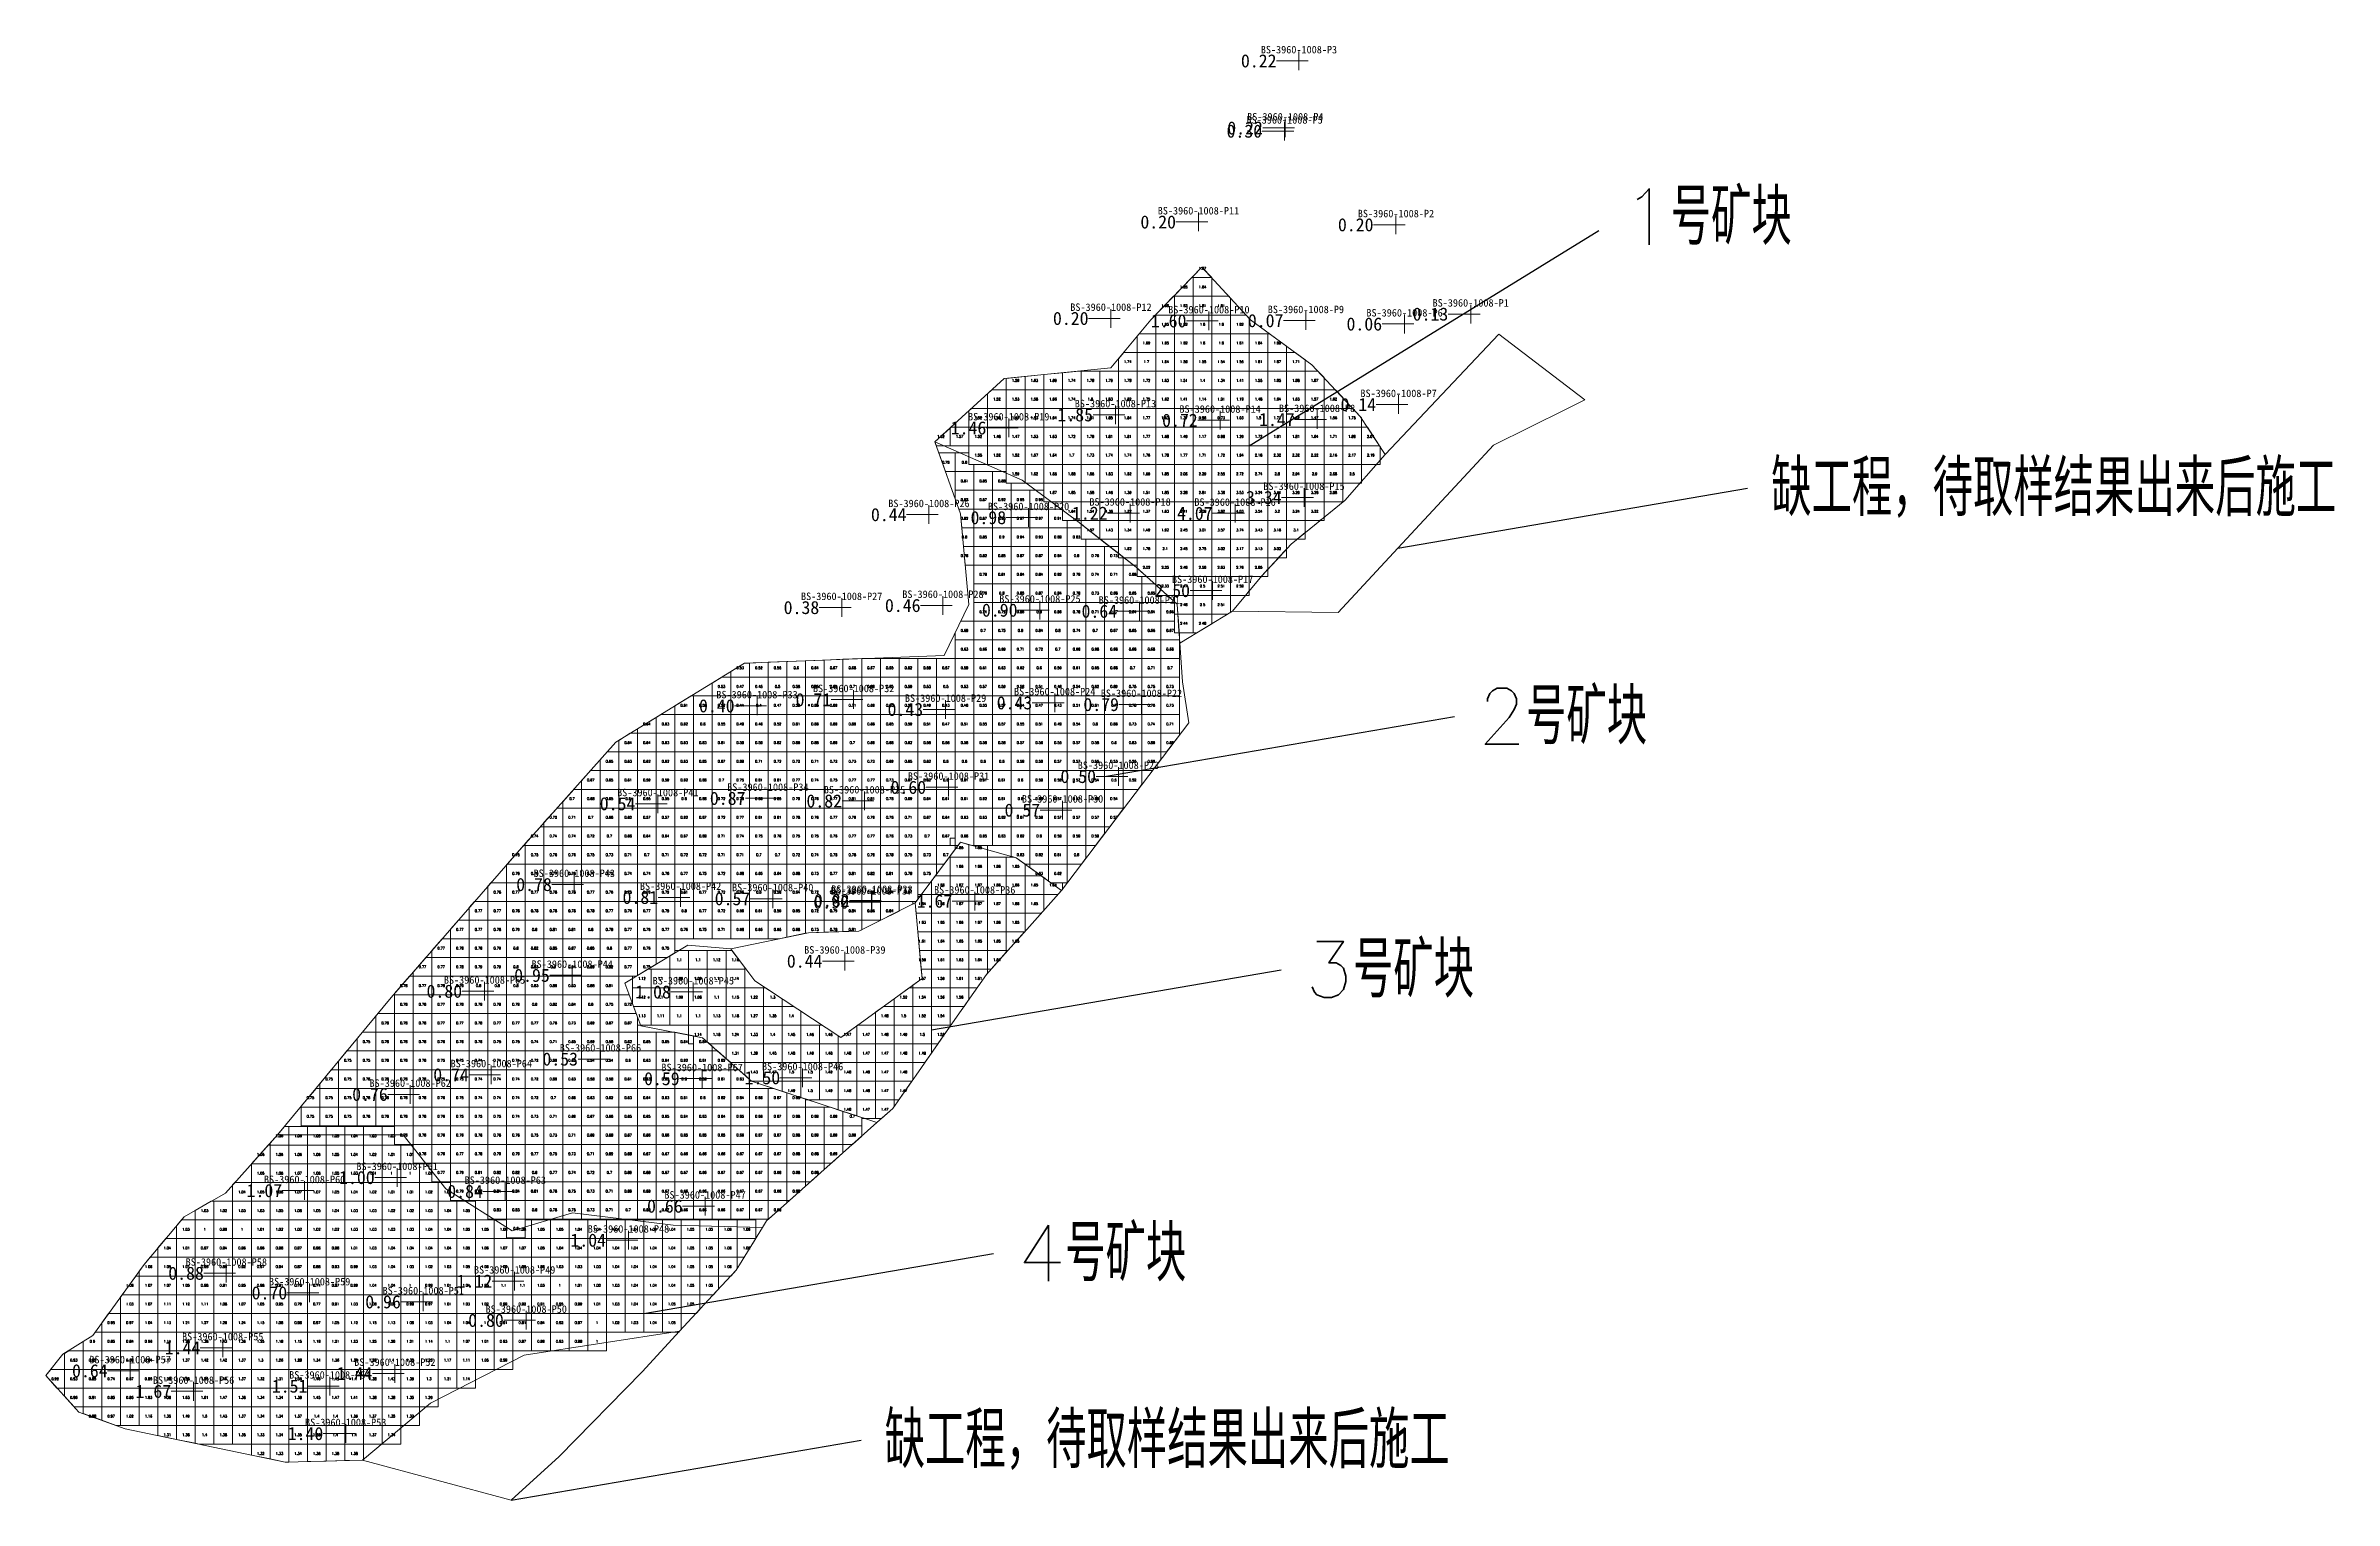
# Model space of a CAD drawing. Header units: inches. Extents: x 469883 to 470005, y 4349687 to 4349765.
import ezdxf
from ezdxf.enums import TextEntityAlignment as Align

# ---------------------------------------------------------------- set-up
doc = ezdxf.new("R2010")
doc.units = ezdxf.units.IN
doc.header["$MEASUREMENT"] = 0
for name, color, linetype, lineweight in [('点', 7, 'Continuous', 0), ('爆区方格网', 7, 'Continuous', 0), ('线条', 7, 'Continuous', 0), ('钻孔', 7, 'Continuous', 0)]:
    doc.layers.add(name, color=color, linetype=linetype, lineweight=lineweight)
doc.styles.add('3dmine_textStyle_1', font='txt.shx', dxfattribs={"height": 1, "bigfont": 'gbcbig.shx'})
doc.styles.add('3dmine_textStyle_2', font='simsunb.ttf', dxfattribs={"height": 1})
doc.styles.add('Standard_Shx', font='txt.shx', dxfattribs={"bigfont": 'gbcbig.shx'})

msp = doc.modelspace()

# ---------------------------------------------------------------- hatches: boundary and pattern name
at = {"layer": '钻孔', "linetype": 'Continuous', "lineweight": 0, "true_color": 0x808080, "extrusion": (0, 1, 0)}
for points in [[(-469951.01, 3950), (-469950.01, 3950), (-469950.01, 3961), (-469951.01, 3961)], [(-469950.24, 3950), (-469949.24, 3950), (-469949.24, 3961), (-469950.24, 3961)], [(-469950.28, 3950), (-469949.28, 3950), (-469949.28, 3961), (-469950.28, 3961)], [(-469945.63, 3950), (-469944.63, 3950), (-469944.63, 3961), (-469945.63, 3961)], [(-469956.2, 3950), (-469955.2, 3950), (-469955.2, 3961), (-469956.2, 3961)], [(-469940.95, 3950), (-469939.95, 3950), (-469939.95, 3961), (-469940.95, 3961)], [(-469951.38, 3950), (-469950.38, 3950), (-469950.38, 3961), (-469951.38, 3961)], [(-469956.66, 3950), (-469955.66, 3950), (-469955.66, 3961), (-469956.66, 3961)], [(-469960.2, 3950), (-469959.2, 3950), (-469959.2, 3961), (-469960.2, 3961)], [(-469956.34, 3950), (-469955.34, 3950), (-469955.34, 3961), (-469956.34, 3961)], [(-469931.21, 3950), (-469930.21, 3950), (-469930.21, 3961), (-469931.21, 3961)], [(-469926.54, 3950), (-469925.54, 3950), (-469925.54, 3962), (-469926.54, 3962)], [(-469931.96, 3950), (-469930.96, 3950), (-469930.96, 3961), (-469931.96, 3961)], [(-469922.01, 3949.62), (-469921.01, 3949.62), (-469921.01, 3961.62), (-469922.01, 3961.62)], [(-469932.1, 3949.53), (-469931.1, 3949.53), (-469931.1, 3961.53), (-469932.1, 3961.53)], [(-469937.94, 3950), (-469936.94, 3950), (-469936.94, 3961), (-469937.94, 3961)], [(-469926.71, 3949.7), (-469925.71, 3949.7), (-469925.71, 3961.7), (-469926.71, 3961.7)]]:
    msp.add_hatch(color=8, dxfattribs=at).paths.add_polyline_path(points, flags=0)
at = {"layer": '钻孔', "linetype": 'Continuous', "lineweight": 0, "true_color": 0xff0000, "extrusion": (0, 1, 0)}
for points in [[(-469946.19, 3950), (-469945.19, 3950), (-469945.19, 3961), (-469946.19, 3961)], [(-469941.19, 3950), (-469940.19, 3950), (-469940.19, 3961), (-469941.19, 3961)], [(-469946.39, 3950), (-469945.39, 3950), (-469945.39, 3961), (-469946.39, 3961)], [(-469933.66, 3950.43), (-469932.66, 3950.43), (-469932.66, 3961.43), (-469933.66, 3961.43)], [(-469924.45, 3949.95), (-469923.45, 3949.95), (-469923.45, 3961.95), (-469924.45, 3961.95)], [(-469891.86, 3949.97), (-469890.86, 3949.97), (-469890.86, 3961.97), (-469891.86, 3961.97)], [(-469899.15, 3950.33), (-469898.15, 3950.33), (-469898.15, 3962.33), (-469899.15, 3962.33)]]:
    msp.add_hatch(color=1, dxfattribs=at).paths.add_polyline_path(points, flags=0)
at = {"layer": '钻孔', "linetype": 'Continuous', "lineweight": 0, "true_color": 0x0000ff, "extrusion": (0, 1, 0)}
for points in [[(-469935.48, 3950), (-469934.48, 3950), (-469934.48, 3961), (-469935.48, 3961)], [(-469951.98, 3950), (-469950.98, 3950), (-469950.98, 3961), (-469951.98, 3961)], [(-469941.97, 3950), (-469940.97, 3950), (-469940.97, 3961), (-469941.97, 3961)], [(-469918.6, 3949.65), (-469917.6, 3949.65), (-469917.6, 3961.65), (-469918.6, 3961.65)], [(-469897.8, 3950.06), (-469896.8, 3950.06), (-469896.8, 3962.06), (-469897.8, 3962.06)], [(-469902.75, 3949.95), (-469901.75, 3949.95), (-469901.75, 3961.95), (-469902.75, 3961.95)], [(-469915.13, 3950.3), (-469914.13, 3950.3), (-469914.13, 3962.3), (-469915.13, 3962.3)], [(-469909.04, 3950.12), (-469908.04, 3950.12), (-469908.04, 3962.12), (-469909.04, 3962.12)], [(-469893.42, 3949.9), (-469892.42, 3949.9), (-469892.42, 3961.9), (-469893.42, 3961.9)], [(-469902.63, 3950.09), (-469901.63, 3950.09), (-469901.63, 3962.09), (-469902.63, 3962.09)], [(-469900, 3949.62), (-469899, 3949.62), (-469899, 3962.62), (-469900, 3962.62)]]:
    msp.add_hatch(color=5, dxfattribs=at).paths.add_polyline_path(points, flags=0)
at = {"layer": '钻孔', "linetype": 'Continuous', "lineweight": 0, "true_color": 0x00ffff, "extrusion": (0, 1, 0)}
for points in [[(-469946.79, 3950), (-469945.79, 3950), (-469945.79, 3961), (-469946.79, 3961)], [(-469936.54, 3950), (-469935.54, 3950), (-469935.54, 3961), (-469936.54, 3961)], [(-469937.15, 3950), (-469936.15, 3950), (-469936.15, 3961), (-469937.15, 3961)], [(-469942.47, 3950), (-469941.47, 3950), (-469941.47, 3961), (-469942.47, 3961)], [(-469927.18, 3949.62), (-469926.18, 3949.62), (-469926.18, 3961.62), (-469927.18, 3961.62)], [(-469942.58, 3950), (-469941.58, 3950), (-469941.58, 3961), (-469942.58, 3961)], [(-469941.35, 3950), (-469940.35, 3950), (-469940.35, 3961), (-469941.35, 3961)], [(-469916.7, 3949.63), (-469915.7, 3949.63), (-469915.7, 3961.63), (-469916.7, 3961.63)], [(-469922.59, 3949.8), (-469921.59, 3949.8), (-469921.59, 3961.8), (-469922.59, 3961.8)], [(-469927.76, 3949.64), (-469926.76, 3949.64), (-469926.76, 3961.64), (-469927.76, 3961.64)], [(-469932.26, 3950.26), (-469931.26, 3950.26), (-469931.26, 3961.26), (-469932.26, 3961.26)], [(-469938.36, 3950.2), (-469937.36, 3950.2), (-469937.36, 3961.2), (-469938.36, 3961.2)], [(-469912.23, 3949.7), (-469911.23, 3949.7), (-469911.23, 3961.7), (-469912.23, 3961.7)], [(-469917.92, 3949.74), (-469916.92, 3949.74), (-469916.92, 3961.74), (-469917.92, 3961.74)], [(-469922.85, 3949.73), (-469921.85, 3949.73), (-469921.85, 3961.73), (-469922.85, 3961.73)], [(-469928.13, 3949.73), (-469927.13, 3949.73), (-469927.13, 3961.73), (-469928.13, 3961.73)], [(-469928.16, 3949.74), (-469927.16, 3949.74), (-469927.16, 3961.74), (-469928.16, 3961.74)], [(-469912.12, 3950.01), (-469911.12, 3950.01), (-469911.12, 3962.01), (-469912.12, 3962.01)], [(-469907.43, 3949.89), (-469906.43, 3949.89), (-469906.43, 3961.89), (-469907.43, 3961.89)], [(-469907.79, 3949.96), (-469906.79, 3949.96), (-469906.79, 3961.96), (-469907.79, 3961.96)], [(-469913.63, 3949.93), (-469912.63, 3949.93), (-469912.63, 3961.93), (-469913.63, 3961.93)], [(-469919.07, 3950.29), (-469918.07, 3950.29), (-469918.07, 3962.29), (-469919.07, 3962.29)], [(-469903.45, 3949.92), (-469902.45, 3949.92), (-469902.45, 3961.92), (-469903.45, 3961.92)], [(-469908.54, 3949.97), (-469907.54, 3949.97), (-469907.54, 3961.97), (-469908.54, 3961.97)], [(-469919.23, 3950.11), (-469918.23, 3950.11), (-469918.23, 3962.11), (-469919.23, 3962.11)], [(-469893.61, 3949.73), (-469892.61, 3949.73), (-469892.61, 3961.73), (-469893.61, 3961.73)], [(-469898.07, 3950.04), (-469897.07, 3950.04), (-469897.07, 3962.04), (-469898.07, 3962.04)], [(-469904.15, 3950.18), (-469903.15, 3950.18), (-469903.15, 3962.18), (-469904.15, 3962.18)], [(-469909.66, 3950.11), (-469908.66, 3950.11), (-469908.66, 3962.11), (-469909.66, 3962.11)], [(-469888.46, 3950), (-469887.46, 3950), (-469887.46, 3962), (-469888.46, 3962)]]:
    msp.add_hatch(color=4, dxfattribs=at).paths.add_polyline_path(points, flags=0)
at = {"layer": '钻孔', "linetype": 'Continuous', "lineweight": 0, "true_color": 0xff80ff, "extrusion": (0, 1, 0)}
for points in [[(-469951.28, 3950), (-469950.28, 3950), (-469950.28, 3961), (-469951.28, 3961)], [(-469947.59, 3950), (-469946.59, 3950), (-469946.59, 3961), (-469947.59, 3961)]]:
    msp.add_hatch(color=211, dxfattribs=at).paths.add_polyline_path(points, flags=0)

# ---------------------------------------------------------------- linework, layer by layer
for p, q in [((469947.35, 4349743.83, 3961), (469966.06, 4349755.35)), ((469955.3, 4349738.35, 10896), (469974.01, 4349741.56, 6935)), ((469939.61, 4349726.14, 7923.29), (469958.33, 4349729.35, 3962.29)), ((469930.35, 4349712.59, 11885.24), (469949.06, 4349715.8, 7924.24)), ((469914.95, 4349697.41, 15847.19), (469933.66, 4349700.62, 11886.19)), ((469907.86, 4349687.41, 13868.71), (469926.58, 4349690.62, 9907.71))]:
    msp.add_line(p, q)
at = {"color": 1, "linetype": 'Continuous', "lineweight": 0, "true_color": 0xff0000, "elevation": 2972.71}
msp.add_lwpolyline([(469952.47, 4349740.91), (469954.62, 4349743.37), (469953.29, 4349745.4), (469950.7, 4349748.17), (469947.41, 4349750.58), (469944.82, 4349753.39), (469942.09, 4349750.58), (469939.95, 4349748), (469934.24, 4349747.43), (469930.53, 4349744.04), (469935.19, 4349741.99), (469938.18, 4349739.78), (469941.29, 4349737.34), (469943.49, 4349735.36), (469943.64, 4349733.28), (469946.46, 4349734.99), (469948.02, 4349736.88), (469949.59, 4349738.57), (469952.47, 4349740.91)], dxfattribs=at)
at = {"color": 7, "linetype": 'Continuous', "lineweight": 0, "elevation": 2972.71}
for points in [[(469946.46, 4349734.99), (469952.1, 4349734.92), (469955.3, 4349738.35), (469959.3, 4349742.66), (469960.42, 4349743.87), (469964.3, 4349745.79), (469964.7, 4349745.99), (469965.31, 4349746.3), (469960.7, 4349749.8), (469954.62, 4349743.37), (469952.47, 4349740.91), (469951.03, 4349739.74), (469949.59, 4349738.57), (469948.8, 4349737.72), (469948.02, 4349736.88), (469947.24, 4349735.93), (469946.46, 4349734.99), (469946.46, 4349734.99)], [(469919.61, 4349716.91), (469923.77, 4349717.78)], [(469899.89, 4349689.56), (469907.86, 4349687.41), (469910.43, 4349689.75), (469914.86, 4349694.28), (469916.86, 4349696.45), (469908.55, 4349695.17), (469903.53, 4349692.61), (469899.89, 4349689.56), (469899.89, 4349689.56)]]:
    msp.add_lwpolyline(points, dxfattribs=at)
at = {"color": 4, "linetype": 'Continuous', "lineweight": 0, "true_color": 0x00ffff, "elevation": 1981.81}
msp.add_lwpolyline([(469895.35, 4349706.97), (469901.43, 4349714.31), (469908.17, 4349722.05), (469913.46, 4349727.97), (469920.34, 4349732.2), (469931.03, 4349732.62), (469932.34, 4349735.34), (469931.9, 4349740.19), (469930.53, 4349744.04), (469935.19, 4349741.99), (469938.18, 4349739.78), (469939.73, 4349738.56), (469941.29, 4349737.34), (469942.39, 4349736.35), (469943.49, 4349735.36), (469943.78, 4349731.2), (469944.12, 4349729.01), (469937.3, 4349720.04), (469934.88, 4349721.79), (469931.89, 4349722.62), (469929.47, 4349719.37), (469926.45, 4349717.86), (469923.77, 4349717.78), (469919.61, 4349716.91), (469917.31, 4349717.12), (469913.94, 4349715.08), (469914.79, 4349712.8), (469918.1, 4349712.16), (469920.71, 4349709.84), (469927.43, 4349707.62), (469922.43, 4349703.17), (469921.52, 4349702.36), (469921.31, 4349702), (469916.53, 4349702.13), (469911.13, 4349702.79), (469907.91, 4349701.83), (469904.36, 4349704.07), (469902.08, 4349706.97), (469895.35, 4349706.97)], dxfattribs=at)
at = {"color": 5, "linetype": 'Continuous', "lineweight": 0, "true_color": 0x0000ff}
for points, elevation in [([(469934.88, 4349721.79), (469934.88, 4349721.79), (469937.3, 4349720.04), (469937.3, 4349720.04), (469935.44, 4349717.95), (469934.43, 4349716.83), (469933.29, 4349715.54), (469931.6, 4349713.13), (469929.52, 4349710.16), (469928.27, 4349708.37), (469927.43, 4349707.62), (469921.9, 4349709.45), (469920.71, 4349709.84), (469918.1, 4349712.16), (469914.79, 4349712.8), (469913.94, 4349715.08), (469917.31, 4349717.12), (469919.61, 4349716.91), (469920.89, 4349715.2), (469925.49, 4349712.18), (469929.85, 4349715.33), (469929.47, 4349719.37), (469931.89, 4349722.62), (469934.88, 4349721.79), (469937.3, 4349720.04), (469934.88, 4349721.79)], 3962.29), ([(469883.87, 4349695.22), (469885.46, 4349696.23), (469888.21, 4349700.03), (469890.36, 4349702.57), (469892.56, 4349703.85), (469892.56, 4349703.85), (469892.56, 4349703.85), (469892.56, 4349703.85), (469895.35, 4349706.97), (469902.08, 4349706.97), (469904.36, 4349704.07), (469907.91, 4349701.83), (469911.13, 4349702.79), (469916.53, 4349702.13), (469921.31, 4349702), (469920.07, 4349700), (469919.9, 4349699.73), (469918.86, 4349698.61), (469916.86, 4349696.45), (469908.55, 4349695.17), (469903.53, 4349692.61), (469899.89, 4349689.56), (469895.76, 4349689.45), (469887.19, 4349691.24), (469884.71, 4349692.13), (469882.95, 4349694.08), (469883.87, 4349695.22)], 1981.81)]:
    msp.add_lwpolyline(points, dxfattribs=dict(at, elevation=elevation))
at = {"layer": '点', "color": 138, "linetype": 'Continuous', "lineweight": 0, "true_color": 0x004c4c}
for points, elevation in [([(469950.51, 4349764.43), (469949.51, 4349764.43)], 3961), ([(469950.01, 4349763.93), (469950.01, 4349764.93)], 3961), ([(469949.28, 4349760.34), (469949.28, 4349761.34)], 3961), ([(469949.74, 4349760.67), (469948.74, 4349760.67)], 3961), ([(469949.78, 4349760.84), (469948.78, 4349760.84)], 3961), ([(469949.24, 4349760.17), (469949.24, 4349761.17)], 3961), ([(469945.13, 4349755.81), (469944.13, 4349755.81)], 3961), ([(469944.63, 4349755.31), (469944.63, 4349756.31)], 3961), ([(469955.7, 4349755.66), (469954.7, 4349755.66)], 3961), ([(469955.2, 4349755.16), (469955.2, 4349756.16)], 3961), ([(469940.45, 4349750.65), (469939.45, 4349750.65)], 3961), ([(469939.95, 4349750.15), (469939.95, 4349751.15)], 3961), ([(469945.69, 4349750.52), (469944.69, 4349750.52)], 3961), ([(469945.19, 4349750.02), (469945.19, 4349751.02)], 3961), ([(469950.88, 4349750.53), (469949.88, 4349750.53)], 3961), ([(469950.38, 4349750.03), (469950.38, 4349751.03)], 3961), ([(469956.16, 4349750.35), (469955.16, 4349750.35)], 3961), ([(469955.66, 4349749.85), (469955.66, 4349750.85)], 3961), ([(469959.7, 4349750.88), (469958.7, 4349750.88)], 3961), ([(469959.2, 4349750.38), (469959.2, 4349751.38)], 3961), ([(469940.69, 4349745.49), (469939.69, 4349745.49)], 3961), ([(469940.19, 4349744.99), (469940.19, 4349745.99)], 3961), ([(469945.79, 4349744.7), (469945.79, 4349745.7)], 3961), ([(469950.99, 4349744.74), (469950.99, 4349745.74)], 3961), ([(469955.84, 4349746.04), (469954.84, 4349746.04)], 3961), ([(469955.34, 4349745.54), (469955.34, 4349746.54)], 3961), ([(469934.99, 4349744.79), (469933.99, 4349744.79)], 3961), ([(469934.49, 4349744.29), (469934.49, 4349745.29)], 3961), ([(469946.29, 4349745.2), (469945.29, 4349745.2)], 3961), ([(469951.49, 4349745.24), (469950.49, 4349745.24)], 3961), ([(469930.21, 4349739.65), (469930.21, 4349740.65)], 3961), ([(469940.97, 4349739.73), (469940.97, 4349740.73)], 3961), ([(469946.59, 4349739.72), (469946.59, 4349740.72)], 3961), ([(469950.78, 4349741.07), (469949.78, 4349741.07)], 3961), ([(469950.28, 4349740.57), (469950.28, 4349741.57)], 3961), ([(469930.71, 4349740.15), (469929.71, 4349740.15)], 3961), ([(469936.04, 4349739.99), (469935.04, 4349739.99)], 3961), ([(469935.54, 4349739.49), (469935.54, 4349740.49)], 3961), ([(469941.47, 4349740.23), (469940.47, 4349740.23)], 3961), ([(469947.09, 4349740.22), (469946.09, 4349740.22)], 3961), ([(469925.54, 4349734.68), (469925.54, 4349735.68)], 3962), ([(469930.96, 4349734.79), (469930.96, 4349735.79)], 3961), ([(469945.88, 4349736.09), (469944.88, 4349736.09)], 3961), ([(469945.38, 4349735.59), (469945.38, 4349736.59)], 3961), ([(469926.04, 4349735.18), (469925.04, 4349735.18)], 3962), ([(469931.46, 4349735.29), (469930.46, 4349735.29)], 3961), ([(469936.65, 4349735.04), (469935.65, 4349735.04)], 3961), ([(469936.15, 4349734.54), (469936.15, 4349735.54)], 3961), ([(469941.97, 4349734.98), (469940.97, 4349734.98)], 3961), ([(469941.47, 4349734.48), (469941.47, 4349735.48)], 3961), ([(469926.18, 4349729.75), (469926.18, 4349730.75)], 3961.62), ([(469921.51, 4349729.92), (469920.51, 4349729.92)], 3961.62), ([(469921.01, 4349729.42), (469921.01, 4349730.42)], 3961.62), ([(469926.68, 4349730.25), (469925.68, 4349730.25)], 3961.62), ([(469931.6, 4349729.73), (469930.6, 4349729.73)], 3961.53), ([(469931.1, 4349729.23), (469931.1, 4349730.23)], 3961.53), ([(469937.44, 4349730.08), (469936.44, 4349730.08)], 3961), ([(469936.94, 4349729.58), (469936.94, 4349730.58)], 3961), ([(469942.08, 4349729.99), (469941.08, 4349729.99)], 3961), ([(469941.58, 4349729.49), (469941.58, 4349730.49)], 3961), ([(469931.26, 4349725.06), (469931.26, 4349726.06)], 3961.26), ([(469940.85, 4349726.14), (469939.85, 4349726.14)], 3961), ([(469940.35, 4349725.64), (469940.35, 4349726.64)], 3961), ([(469916.2, 4349724.68), (469915.2, 4349724.68)], 3961.63), ([(469915.7, 4349724.18), (469915.7, 4349725.18)], 3961.63), ([(469922.09, 4349724.97), (469921.09, 4349724.97)], 3961.8), ([(469921.59, 4349724.47), (469921.59, 4349725.47)], 3961.8), ([(469927.26, 4349724.83), (469926.26, 4349724.83)], 3961.64), ([(469926.76, 4349724.33), (469926.76, 4349725.33)], 3961.64), ([(469931.76, 4349725.56), (469930.76, 4349725.56)], 3961.26), ([(469937.36, 4349723.84), (469937.36, 4349724.84)], 3961.2), ([(469937.86, 4349724.34), (469936.86, 4349724.34)], 3961.2), ([(469911.73, 4349720.36), (469910.73, 4349720.36)], 3961.7), ([(469911.23, 4349719.86), (469911.23, 4349720.86)], 3961.7), ([(469916.92, 4349719.17), (469916.92, 4349720.17)], 3961.74), ([(469921.85, 4349719.1), (469921.85, 4349720.1)], 3961.73), ([(469927.13, 4349718.92), (469927.13, 4349719.92)], 3961.73), ([(469927.16, 4349719.01), (469927.16, 4349720.01)], 3961.74), ([(469932.66, 4349718.97), (469932.66, 4349719.97)], 3961.43), ([(469917.42, 4349719.67), (469916.42, 4349719.67)], 3961.74), ([(469922.35, 4349719.6), (469921.35, 4349719.6)], 3961.73), ([(469927.63, 4349719.42), (469926.63, 4349719.42)], 3961.73), ([(469927.66, 4349719.51), (469926.66, 4349719.51)], 3961.74), ([(469933.16, 4349719.47), (469932.16, 4349719.47)], 3961.43), ([(469926.21, 4349716.26), (469925.21, 4349716.26)], 3961.7), ([(469925.71, 4349715.76), (469925.71, 4349716.76)], 3961.7), ([(469906.43, 4349714.15), (469906.43, 4349715.15)], 3961.89), ([(469911.62, 4349715.5), (469910.62, 4349715.5)], 3962.01), ([(469911.12, 4349715), (469911.12, 4349716)], 3962.01), ([(469917.6, 4349714.11), (469917.6, 4349715.11)], 3961.65), ([(469906.93, 4349714.65), (469905.93, 4349714.65)], 3961.89), ([(469918.1, 4349714.61), (469917.1, 4349714.61)], 3961.65), ([(469912.63, 4349710.52), (469912.63, 4349711.52)], 3961.93), ([(469907.29, 4349710.18), (469906.29, 4349710.18)], 3961.96), ([(469906.79, 4349709.68), (469906.79, 4349710.68)], 3961.96), ([(469913.13, 4349711.02), (469912.13, 4349711.02)], 3961.93), ([(469918.57, 4349709.97), (469917.57, 4349709.97)], 3962.29), ([(469918.07, 4349709.47), (469918.07, 4349710.47)], 3962.29), ([(469923.95, 4349710.02), (469922.95, 4349710.02)], 3961.95), ([(469923.45, 4349709.52), (469923.45, 4349710.52)], 3961.95), ([(469902.95, 4349709.13), (469901.95, 4349709.13)], 3961.92), ([(469902.45, 4349708.63), (469902.45, 4349709.63)], 3961.92), ([(469901.75, 4349704.18), (469901.75, 4349705.18)], 3961.95), ([(469897.3, 4349703.98), (469896.3, 4349703.98)], 3962.06), ([(469896.8, 4349703.48), (469896.8, 4349704.48)], 3962.06), ([(469902.25, 4349704.68), (469901.25, 4349704.68)], 3961.95), ([(469908.04, 4349703.94), (469907.04, 4349703.94)], 3961.97), ([(469907.54, 4349703.44), (469907.54, 4349704.44)], 3961.97), ([(469918.73, 4349703.15), (469917.73, 4349703.15)], 3962.11), ([(469918.23, 4349702.65), (469918.23, 4349703.65)], 3962.11), ([(469914.63, 4349701.33), (469913.63, 4349701.33)], 3962.3), ([(469914.13, 4349700.83), (469914.13, 4349701.83)], 3962.3), ([(469893.11, 4349699.56), (469892.11, 4349699.56)], 3961.73), ([(469892.61, 4349699.06), (469892.61, 4349700.06)], 3961.73), ([(469897.07, 4349698.01), (469897.07, 4349699.01)], 3962.04), ([(469908.54, 4349699.14), (469907.54, 4349699.14)], 3962.12), ([(469908.04, 4349698.64), (469908.04, 4349699.64)], 3962.12), ([(469897.57, 4349698.51), (469896.57, 4349698.51)], 3962.04), ([(469903.65, 4349698.03), (469902.65, 4349698.03)], 3962.18), ([(469903.15, 4349697.53), (469903.15, 4349698.53)], 3962.18), ([(469909.16, 4349697.04), (469908.16, 4349697.04)], 3962.11), ([(469908.66, 4349696.54), (469908.66, 4349697.54)], 3962.11), ([(469892.92, 4349695.57), (469891.92, 4349695.57)], 3961.9), ([(469892.42, 4349695.07), (469892.42, 4349696.07)], 3961.9), ([(469887.96, 4349694.34), (469886.96, 4349694.34)], 3962), ([(469887.46, 4349693.84), (469887.46, 4349694.84)], 3962), ([(469898.15, 4349693.02), (469898.15, 4349694.02)], 3962.33), ([(469902.13, 4349694.2), (469901.13, 4349694.2)], 3962.09), ([(469901.63, 4349693.7), (469901.63, 4349694.7)], 3962.09), ([(469891.36, 4349693.24), (469890.36, 4349693.24)], 3961.97), ([(469890.86, 4349692.74), (469890.86, 4349693.74)], 3961.97), ([(469898.65, 4349693.52), (469897.65, 4349693.52)], 3962.33), ([(469899.5, 4349690.98), (469898.5, 4349690.98)], 3962.62), ([(469899, 4349690.48), (469899, 4349691.48)], 3962.62)]:
    msp.add_lwpolyline(points, dxfattribs=dict(at, elevation=elevation))
at = {"layer": '爆区方格网', "color": 1, "linetype": 'Continuous', "lineweight": 0, "true_color": 0xff0000, "elevation": 3961}
for points in [[(469944.35, 4349751.83), (469943.35, 4349751.83), (469943.35, 4349751.88), (469944.27, 4349752.83), (469944.35, 4349752.83), (469944.35, 4349751.83)], [(469945.34, 4349752.83), (469944.35, 4349752.83), (469944.35, 4349752.91), (469944.82, 4349753.39), (469945.34, 4349752.83)], [(469945.35, 4349752.81), (469945.35, 4349751.83), (469944.35, 4349751.83), (469944.35, 4349752.83), (469945.34, 4349752.83), (469945.35, 4349752.81)], [(469943.35, 4349750.83), (469942.35, 4349750.83), (469942.35, 4349750.85), (469943.3, 4349751.83), (469943.35, 4349751.83), (469943.35, 4349750.83)], [(469944.35, 4349750.83), (469943.35, 4349750.83), (469943.35, 4349751.83), (469944.35, 4349751.83), (469944.35, 4349750.83)], [(469945.35, 4349750.83), (469944.35, 4349750.83), (469944.35, 4349751.83), (469945.35, 4349751.83), (469945.35, 4349750.83)], [(469946.35, 4349751.73), (469946.35, 4349750.83), (469945.35, 4349750.83), (469945.35, 4349751.83), (469946.26, 4349751.83), (469946.35, 4349751.73)], [(469943.35, 4349749.83), (469942.35, 4349749.83), (469942.35, 4349750.83), (469943.35, 4349750.83), (469943.35, 4349749.83)], [(469944.35, 4349749.83), (469943.35, 4349749.83), (469943.35, 4349750.83), (469944.35, 4349750.83), (469944.35, 4349749.83)], [(469945.35, 4349749.83), (469944.35, 4349749.83), (469944.35, 4349750.83), (469945.35, 4349750.83), (469945.35, 4349749.83)], [(469946.35, 4349749.83), (469945.35, 4349749.83), (469945.35, 4349750.83), (469946.35, 4349750.83), (469946.35, 4349749.83)], [(469947.35, 4349750.65), (469947.35, 4349749.83), (469946.35, 4349749.83), (469946.35, 4349750.83), (469947.18, 4349750.83), (469947.35, 4349750.65)], [(469942.35, 4349748.83), (469941.35, 4349748.83), (469941.35, 4349749.69), (469941.46, 4349749.83), (469942.35, 4349749.83), (469942.35, 4349748.83)], [(469943.35, 4349748.83), (469942.35, 4349748.83), (469942.35, 4349749.83), (469943.35, 4349749.83), (469943.35, 4349748.83)], [(469944.35, 4349748.83), (469943.35, 4349748.83), (469943.35, 4349749.83), (469944.35, 4349749.83), (469944.35, 4349748.83)], [(469945.35, 4349748.83), (469944.35, 4349748.83), (469944.35, 4349749.83), (469945.35, 4349749.83), (469945.35, 4349748.83)], [(469946.35, 4349748.83), (469945.35, 4349748.83), (469945.35, 4349749.83), (469946.35, 4349749.83), (469946.35, 4349748.83)], [(469947.35, 4349748.83), (469946.35, 4349748.83), (469946.35, 4349749.83), (469947.35, 4349749.83), (469947.35, 4349748.83)], [(469948.35, 4349748.83), (469947.35, 4349748.83), (469947.35, 4349749.83), (469948.35, 4349749.83), (469948.35, 4349748.83)], [(469949.35, 4349749.16), (469949.35, 4349748.83), (469948.35, 4349748.83), (469948.35, 4349749.83), (469948.44, 4349749.83), (469949.35, 4349749.16)], [(469941.35, 4349747.83), (469940.35, 4349747.83), (469940.35, 4349748.48), (469940.64, 4349748.83), (469941.35, 4349748.83), (469941.35, 4349747.83)], [(469942.35, 4349747.83), (469941.35, 4349747.83), (469941.35, 4349748.83), (469942.35, 4349748.83), (469942.35, 4349747.83)], [(469943.35, 4349747.83), (469942.35, 4349747.83), (469942.35, 4349748.83), (469943.35, 4349748.83), (469943.35, 4349747.83)], [(469944.35, 4349747.83), (469943.35, 4349747.83), (469943.35, 4349748.83), (469944.35, 4349748.83), (469944.35, 4349747.83)], [(469945.35, 4349747.83), (469944.35, 4349747.83), (469944.35, 4349748.83), (469945.35, 4349748.83), (469945.35, 4349747.83)], [(469946.35, 4349747.83), (469945.35, 4349747.83), (469945.35, 4349748.83), (469946.35, 4349748.83), (469946.35, 4349747.83)], [(469947.35, 4349747.83), (469946.35, 4349747.83), (469946.35, 4349748.83), (469947.35, 4349748.83), (469947.35, 4349747.83)], [(469948.35, 4349747.83), (469947.35, 4349747.83), (469947.35, 4349748.83), (469948.35, 4349748.83), (469948.35, 4349747.83)], [(469949.35, 4349747.83), (469948.35, 4349747.83), (469948.35, 4349748.83), (469949.35, 4349748.83), (469949.35, 4349747.83)], [(469950.35, 4349748.43), (469950.35, 4349747.83), (469949.35, 4349747.83), (469949.35, 4349748.83), (469949.8, 4349748.83), (469950.35, 4349748.43)], [(469934.35, 4349745.83), (469933.35, 4349745.83), (469933.35, 4349746.62), (469933.58, 4349746.83), (469934.35, 4349746.83), (469934.35, 4349745.83)], [(469935.35, 4349746.83), (469934.35, 4349746.83), (469934.35, 4349747.44), (469935.35, 4349747.54), (469935.35, 4349746.83)], [(469935.35, 4349745.83), (469934.35, 4349745.83), (469934.35, 4349746.83), (469935.35, 4349746.83), (469935.35, 4349745.83)], [(469936.35, 4349746.83), (469935.35, 4349746.83), (469935.35, 4349747.54), (469936.35, 4349747.64), (469936.35, 4349746.83)], [(469936.35, 4349745.83), (469935.35, 4349745.83), (469935.35, 4349746.83), (469936.35, 4349746.83), (469936.35, 4349745.83)], [(469937.35, 4349746.83), (469936.35, 4349746.83), (469936.35, 4349747.64), (469937.35, 4349747.74), (469937.35, 4349746.83)], [(469937.35, 4349745.83), (469936.35, 4349745.83), (469936.35, 4349746.83), (469937.35, 4349746.83), (469937.35, 4349745.83)], [(469938.35, 4349746.83), (469937.35, 4349746.83), (469937.35, 4349747.74), (469938.24, 4349747.83), (469938.35, 4349747.83), (469938.35, 4349746.83)], [(469938.35, 4349745.83), (469937.35, 4349745.83), (469937.35, 4349746.83), (469938.35, 4349746.83), (469938.35, 4349745.83)], [(469939.35, 4349746.83), (469938.35, 4349746.83), (469938.35, 4349747.83), (469939.35, 4349747.83), (469939.35, 4349746.83)], [(469939.35, 4349745.83), (469938.35, 4349745.83), (469938.35, 4349746.83), (469939.35, 4349746.83), (469939.35, 4349745.83)], [(469940.35, 4349746.83), (469939.35, 4349746.83), (469939.35, 4349747.83), (469940.35, 4349747.83), (469940.35, 4349746.83)], [(469940.35, 4349745.83), (469939.35, 4349745.83), (469939.35, 4349746.83), (469940.35, 4349746.83), (469940.35, 4349745.83)], [(469941.35, 4349746.83), (469940.35, 4349746.83), (469940.35, 4349747.83), (469941.35, 4349747.83), (469941.35, 4349746.83)], [(469941.35, 4349745.83), (469940.35, 4349745.83), (469940.35, 4349746.83), (469941.35, 4349746.83), (469941.35, 4349745.83)], [(469942.35, 4349746.83), (469941.35, 4349746.83), (469941.35, 4349747.83), (469942.35, 4349747.83), (469942.35, 4349746.83)], [(469942.35, 4349745.83), (469941.35, 4349745.83), (469941.35, 4349746.83), (469942.35, 4349746.83), (469942.35, 4349745.83)], [(469943.35, 4349746.83), (469942.35, 4349746.83), (469942.35, 4349747.83), (469943.35, 4349747.83), (469943.35, 4349746.83)], [(469943.35, 4349745.83), (469942.35, 4349745.83), (469942.35, 4349746.83), (469943.35, 4349746.83), (469943.35, 4349745.83)], [(469944.35, 4349746.83), (469943.35, 4349746.83), (469943.35, 4349747.83), (469944.35, 4349747.83), (469944.35, 4349746.83)], [(469944.35, 4349745.83), (469943.35, 4349745.83), (469943.35, 4349746.83), (469944.35, 4349746.83), (469944.35, 4349745.83)], [(469945.35, 4349746.83), (469944.35, 4349746.83), (469944.35, 4349747.83), (469945.35, 4349747.83), (469945.35, 4349746.83)], [(469945.35, 4349745.83), (469944.35, 4349745.83), (469944.35, 4349746.83), (469945.35, 4349746.83), (469945.35, 4349745.83)], [(469946.35, 4349746.83), (469945.35, 4349746.83), (469945.35, 4349747.83), (469946.35, 4349747.83), (469946.35, 4349746.83)], [(469946.35, 4349745.83), (469945.35, 4349745.83), (469945.35, 4349746.83), (469946.35, 4349746.83), (469946.35, 4349745.83)], [(469947.35, 4349746.83), (469946.35, 4349746.83), (469946.35, 4349747.83), (469947.35, 4349747.83), (469947.35, 4349746.83)], [(469947.35, 4349745.83), (469946.35, 4349745.83), (469946.35, 4349746.83), (469947.35, 4349746.83), (469947.35, 4349745.83)], [(469948.35, 4349746.83), (469947.35, 4349746.83), (469947.35, 4349747.83), (469948.35, 4349747.83), (469948.35, 4349746.83)], [(469948.35, 4349745.83), (469947.35, 4349745.83), (469947.35, 4349746.83), (469948.35, 4349746.83), (469948.35, 4349745.83)], [(469949.35, 4349746.83), (469948.35, 4349746.83), (469948.35, 4349747.83), (469949.35, 4349747.83), (469949.35, 4349746.83)], [(469949.35, 4349745.83), (469948.35, 4349745.83), (469948.35, 4349746.83), (469949.35, 4349746.83), (469949.35, 4349745.83)], [(469950.35, 4349746.83), (469949.35, 4349746.83), (469949.35, 4349747.83), (469950.35, 4349747.83), (469950.35, 4349746.83)], [(469950.35, 4349745.83), (469949.35, 4349745.83), (469949.35, 4349746.83), (469950.35, 4349746.83), (469950.35, 4349745.83)], [(469951.35, 4349747.48), (469951.35, 4349746.83), (469950.35, 4349746.83), (469950.35, 4349747.83), (469951.02, 4349747.83), (469951.35, 4349747.48)], [(469951.35, 4349745.83), (469950.35, 4349745.83), (469950.35, 4349746.83), (469951.35, 4349746.83), (469951.35, 4349745.83)], [(469952.35, 4349746.41), (469952.35, 4349745.83), (469951.35, 4349745.83), (469951.35, 4349746.83), (469951.96, 4349746.83), (469952.35, 4349746.41)], [(469933.35, 4349744.83), (469932.35, 4349744.83), (469932.35, 4349745.7), (469932.49, 4349745.83), (469933.35, 4349745.83), (469933.35, 4349744.83)], [(469934.35, 4349744.83), (469933.35, 4349744.83), (469933.35, 4349745.83), (469934.35, 4349745.83), (469934.35, 4349744.83)], [(469935.35, 4349744.83), (469934.35, 4349744.83), (469934.35, 4349745.83), (469935.35, 4349745.83), (469935.35, 4349744.83)], [(469936.35, 4349744.83), (469935.35, 4349744.83), (469935.35, 4349745.83), (469936.35, 4349745.83), (469936.35, 4349744.83)], [(469937.35, 4349744.83), (469936.35, 4349744.83), (469936.35, 4349745.83), (469937.35, 4349745.83), (469937.35, 4349744.83)], [(469938.35, 4349744.83), (469937.35, 4349744.83), (469937.35, 4349745.83), (469938.35, 4349745.83), (469938.35, 4349744.83)], [(469939.35, 4349744.83), (469938.35, 4349744.83), (469938.35, 4349745.83), (469939.35, 4349745.83), (469939.35, 4349744.83)], [(469940.35, 4349744.83), (469939.35, 4349744.83), (469939.35, 4349745.83), (469940.35, 4349745.83), (469940.35, 4349744.83)], [(469941.35, 4349744.83), (469940.35, 4349744.83), (469940.35, 4349745.83), (469941.35, 4349745.83), (469941.35, 4349744.83)], [(469942.35, 4349744.83), (469941.35, 4349744.83), (469941.35, 4349745.83), (469942.35, 4349745.83), (469942.35, 4349744.83)], [(469943.35, 4349744.83), (469942.35, 4349744.83), (469942.35, 4349745.83), (469943.35, 4349745.83), (469943.35, 4349744.83)], [(469944.35, 4349744.83), (469943.35, 4349744.83), (469943.35, 4349745.83), (469944.35, 4349745.83), (469944.35, 4349744.83)], [(469945.35, 4349744.83), (469944.35, 4349744.83), (469944.35, 4349745.83), (469945.35, 4349745.83), (469945.35, 4349744.83)], [(469946.35, 4349744.83), (469945.35, 4349744.83), (469945.35, 4349745.83), (469946.35, 4349745.83), (469946.35, 4349744.83)], [(469947.35, 4349744.83), (469946.35, 4349744.83), (469946.35, 4349745.83), (469947.35, 4349745.83), (469947.35, 4349744.83)], [(469948.35, 4349744.83), (469947.35, 4349744.83), (469947.35, 4349745.83), (469948.35, 4349745.83), (469948.35, 4349744.83)], [(469949.35, 4349744.83), (469948.35, 4349744.83), (469948.35, 4349745.83), (469949.35, 4349745.83), (469949.35, 4349744.83)], [(469950.35, 4349744.83), (469949.35, 4349744.83), (469949.35, 4349745.83), (469950.35, 4349745.83), (469950.35, 4349744.83)], [(469952.35, 4349744.83), (469951.35, 4349744.83), (469951.35, 4349745.83), (469952.35, 4349745.83), (469952.35, 4349744.83)], [(469953.29, 4349745.4), (469953.35, 4349745.32), (469953.35, 4349744.83), (469952.35, 4349744.83), (469952.35, 4349745.83), (469952.89, 4349745.83), (469953.29, 4349745.4)], [(469931.35, 4349743.83), (469930.61, 4349743.83), (469930.53, 4349744.04), (469931.35, 4349744.78), (469931.35, 4349743.83)], [(469932.35, 4349743.83), (469931.35, 4349743.83), (469931.35, 4349744.78), (469931.4, 4349744.83), (469932.35, 4349744.83), (469932.35, 4349743.83)], [(469933.35, 4349743.83), (469932.35, 4349743.83), (469932.35, 4349744.83), (469933.35, 4349744.83), (469933.35, 4349743.83)], [(469936.35, 4349743.83), (469935.35, 4349743.83), (469935.35, 4349744.83), (469936.35, 4349744.83), (469936.35, 4349743.83)], [(469937.35, 4349743.83), (469936.35, 4349743.83), (469936.35, 4349744.83), (469937.35, 4349744.83), (469937.35, 4349743.83)], [(469938.35, 4349743.83), (469937.35, 4349743.83), (469937.35, 4349744.83), (469938.35, 4349744.83), (469938.35, 4349743.83)], [(469939.35, 4349743.83), (469938.35, 4349743.83), (469938.35, 4349744.83), (469939.35, 4349744.83), (469939.35, 4349743.83)], [(469940.35, 4349743.83), (469939.35, 4349743.83), (469939.35, 4349744.83), (469940.35, 4349744.83), (469940.35, 4349743.83)], [(469941.35, 4349743.83), (469940.35, 4349743.83), (469940.35, 4349744.83), (469941.35, 4349744.83), (469941.35, 4349743.83)], [(469942.35, 4349743.83), (469941.35, 4349743.83), (469941.35, 4349744.83), (469942.35, 4349744.83), (469942.35, 4349743.83)], [(469943.35, 4349743.83), (469942.35, 4349743.83), (469942.35, 4349744.83), (469943.35, 4349744.83), (469943.35, 4349743.83)], [(469944.35, 4349743.83), (469943.35, 4349743.83), (469943.35, 4349744.83), (469944.35, 4349744.83), (469944.35, 4349743.83)], [(469945.35, 4349743.83), (469944.35, 4349743.83), (469944.35, 4349744.83), (469945.35, 4349744.83), (469945.35, 4349743.83)], [(469946.35, 4349743.83), (469945.35, 4349743.83), (469945.35, 4349744.83), (469946.35, 4349744.83), (469946.35, 4349743.83)], [(469947.35, 4349743.83), (469946.35, 4349743.83), (469946.35, 4349744.83), (469947.35, 4349744.83), (469947.35, 4349743.83)], [(469948.35, 4349743.83), (469947.35, 4349743.83), (469947.35, 4349744.83), (469948.35, 4349744.83), (469948.35, 4349743.83)], [(469949.35, 4349743.83), (469948.35, 4349743.83), (469948.35, 4349744.83), (469949.35, 4349744.83), (469949.35, 4349743.83)], [(469950.35, 4349743.83), (469949.35, 4349743.83), (469949.35, 4349744.83), (469950.35, 4349744.83), (469950.35, 4349743.83)], [(469951.35, 4349743.83), (469950.35, 4349743.83), (469950.35, 4349744.83), (469951.35, 4349744.83), (469951.35, 4349743.83)], [(469952.35, 4349743.83), (469951.35, 4349743.83), (469951.35, 4349744.83), (469952.35, 4349744.83), (469952.35, 4349743.83)], [(469953.35, 4349743.83), (469952.35, 4349743.83), (469952.35, 4349744.83), (469953.35, 4349744.83), (469953.35, 4349743.83)], [(469954.32, 4349743.83), (469953.35, 4349743.83), (469953.35, 4349744.83), (469953.67, 4349744.83), (469954.32, 4349743.83)], [(469933.35, 4349742.83), (469932.35, 4349742.83), (469932.35, 4349743.83), (469933.35, 4349743.83), (469933.35, 4349742.83)], [(469934.35, 4349742.83), (469933.35, 4349742.83), (469933.35, 4349743.83), (469934.35, 4349743.83), (469934.35, 4349742.83)], [(469935.35, 4349742.83), (469934.35, 4349742.83), (469934.35, 4349743.83), (469935.35, 4349743.83), (469935.35, 4349742.83)], [(469936.35, 4349742.83), (469935.35, 4349742.83), (469935.35, 4349743.83), (469936.35, 4349743.83), (469936.35, 4349742.83)], [(469937.35, 4349742.83), (469936.35, 4349742.83), (469936.35, 4349743.83), (469937.35, 4349743.83), (469937.35, 4349742.83)], [(469938.35, 4349742.83), (469937.35, 4349742.83), (469937.35, 4349743.83), (469938.35, 4349743.83), (469938.35, 4349742.83)], [(469939.35, 4349742.83), (469938.35, 4349742.83), (469938.35, 4349743.83), (469939.35, 4349743.83), (469939.35, 4349742.83)], [(469940.35, 4349742.83), (469939.35, 4349742.83), (469939.35, 4349743.83), (469940.35, 4349743.83), (469940.35, 4349742.83)], [(469941.35, 4349742.83), (469940.35, 4349742.83), (469940.35, 4349743.83), (469941.35, 4349743.83), (469941.35, 4349742.83)], [(469942.35, 4349742.83), (469941.35, 4349742.83), (469941.35, 4349743.83), (469942.35, 4349743.83), (469942.35, 4349742.83)], [(469943.35, 4349742.83), (469942.35, 4349742.83), (469942.35, 4349743.83), (469943.35, 4349743.83), (469943.35, 4349742.83)], [(469944.35, 4349742.83), (469943.35, 4349742.83), (469943.35, 4349743.83), (469944.35, 4349743.83), (469944.35, 4349742.83)], [(469945.35, 4349742.83), (469944.35, 4349742.83), (469944.35, 4349743.83), (469945.35, 4349743.83), (469945.35, 4349742.83)], [(469946.35, 4349742.83), (469945.35, 4349742.83), (469945.35, 4349743.83), (469946.35, 4349743.83), (469946.35, 4349742.83)], [(469947.35, 4349742.83), (469946.35, 4349742.83), (469946.35, 4349743.83), (469947.35, 4349743.83), (469947.35, 4349742.83)], [(469948.35, 4349742.83), (469947.35, 4349742.83), (469947.35, 4349743.83), (469948.35, 4349743.83), (469948.35, 4349742.83)], [(469949.35, 4349742.83), (469948.35, 4349742.83), (469948.35, 4349743.83), (469949.35, 4349743.83), (469949.35, 4349742.83)], [(469950.35, 4349742.83), (469949.35, 4349742.83), (469949.35, 4349743.83), (469950.35, 4349743.83), (469950.35, 4349742.83)], [(469951.35, 4349742.83), (469950.35, 4349742.83), (469950.35, 4349743.83), (469951.35, 4349743.83), (469951.35, 4349742.83)], [(469952.35, 4349742.83), (469951.35, 4349742.83), (469951.35, 4349743.83), (469952.35, 4349743.83), (469952.35, 4349742.83)], [(469953.35, 4349742.83), (469952.35, 4349742.83), (469952.35, 4349743.83), (469953.35, 4349743.83), (469953.35, 4349742.83)], [(469954.35, 4349743.79), (469954.35, 4349742.83), (469953.35, 4349742.83), (469953.35, 4349743.83), (469954.32, 4349743.83), (469954.35, 4349743.79)], [(469935.35, 4349741.83), (469934.35, 4349741.83), (469934.35, 4349742.83), (469935.35, 4349742.83), (469935.35, 4349741.83)], [(469936.35, 4349741.83), (469935.35, 4349741.83), (469935.35, 4349742.83), (469936.35, 4349742.83), (469936.35, 4349741.83)], [(469937.35, 4349741.83), (469936.35, 4349741.83), (469936.35, 4349742.83), (469937.35, 4349742.83), (469937.35, 4349741.83)], [(469937.35, 4349740.83), (469936.35, 4349740.83), (469936.35, 4349741.83), (469937.35, 4349741.83), (469937.35, 4349740.83)], [(469938.35, 4349741.83), (469937.35, 4349741.83), (469937.35, 4349742.83), (469938.35, 4349742.83), (469938.35, 4349741.83)], [(469938.35, 4349740.83), (469937.35, 4349740.83), (469937.35, 4349741.83), (469938.35, 4349741.83), (469938.35, 4349740.83)], [(469939.35, 4349741.83), (469938.35, 4349741.83), (469938.35, 4349742.83), (469939.35, 4349742.83), (469939.35, 4349741.83)], [(469939.35, 4349740.83), (469938.35, 4349740.83), (469938.35, 4349741.83), (469939.35, 4349741.83), (469939.35, 4349740.83)], [(469940.35, 4349741.83), (469939.35, 4349741.83), (469939.35, 4349742.83), (469940.35, 4349742.83), (469940.35, 4349741.83)], [(469940.35, 4349740.83), (469939.35, 4349740.83), (469939.35, 4349741.83), (469940.35, 4349741.83), (469940.35, 4349740.83)], [(469941.35, 4349741.83), (469940.35, 4349741.83), (469940.35, 4349742.83), (469941.35, 4349742.83), (469941.35, 4349741.83)], [(469941.35, 4349740.83), (469940.35, 4349740.83), (469940.35, 4349741.83), (469941.35, 4349741.83), (469941.35, 4349740.83)], [(469942.35, 4349741.83), (469941.35, 4349741.83), (469941.35, 4349742.83), (469942.35, 4349742.83), (469942.35, 4349741.83)], [(469942.35, 4349740.83), (469941.35, 4349740.83), (469941.35, 4349741.83), (469942.35, 4349741.83), (469942.35, 4349740.83)], [(469943.35, 4349741.83), (469942.35, 4349741.83), (469942.35, 4349742.83), (469943.35, 4349742.83), (469943.35, 4349741.83)], [(469943.35, 4349740.83), (469942.35, 4349740.83), (469942.35, 4349741.83), (469943.35, 4349741.83), (469943.35, 4349740.83)], [(469944.35, 4349741.83), (469943.35, 4349741.83), (469943.35, 4349742.83), (469944.35, 4349742.83), (469944.35, 4349741.83)], [(469944.35, 4349740.83), (469943.35, 4349740.83), (469943.35, 4349741.83), (469944.35, 4349741.83), (469944.35, 4349740.83)], [(469945.35, 4349741.83), (469944.35, 4349741.83), (469944.35, 4349742.83), (469945.35, 4349742.83), (469945.35, 4349741.83)], [(469945.35, 4349740.83), (469944.35, 4349740.83), (469944.35, 4349741.83), (469945.35, 4349741.83), (469945.35, 4349740.83)], [(469946.35, 4349741.83), (469945.35, 4349741.83), (469945.35, 4349742.83), (469946.35, 4349742.83), (469946.35, 4349741.83)], [(469946.35, 4349740.83), (469945.35, 4349740.83), (469945.35, 4349741.83), (469946.35, 4349741.83), (469946.35, 4349740.83)], [(469947.35, 4349741.83), (469946.35, 4349741.83), (469946.35, 4349742.83), (469947.35, 4349742.83), (469947.35, 4349741.83)], [(469947.35, 4349740.83), (469946.35, 4349740.83), (469946.35, 4349741.83), (469947.35, 4349741.83), (469947.35, 4349740.83)], [(469948.35, 4349741.83), (469947.35, 4349741.83), (469947.35, 4349742.83), (469948.35, 4349742.83), (469948.35, 4349741.83)], [(469948.35, 4349740.83), (469947.35, 4349740.83), (469947.35, 4349741.83), (469948.35, 4349741.83), (469948.35, 4349740.83)], [(469949.35, 4349741.83), (469948.35, 4349741.83), (469948.35, 4349742.83), (469949.35, 4349742.83), (469949.35, 4349741.83)], [(469949.35, 4349740.83), (469948.35, 4349740.83), (469948.35, 4349741.83), (469949.35, 4349741.83), (469949.35, 4349740.83)], [(469950.35, 4349741.83), (469949.35, 4349741.83), (469949.35, 4349742.83), (469950.35, 4349742.83), (469950.35, 4349741.83)], [(469950.35, 4349740.83), (469949.35, 4349740.83), (469949.35, 4349741.83), (469950.35, 4349741.83), (469950.35, 4349740.83)], [(469951.35, 4349741.83), (469950.35, 4349741.83), (469950.35, 4349742.83), (469951.35, 4349742.83), (469951.35, 4349741.83)], [(469951.35, 4349740.83), (469950.35, 4349740.83), (469950.35, 4349741.83), (469951.35, 4349741.83), (469951.35, 4349740.83)], [(469952.35, 4349741.83), (469951.35, 4349741.83), (469951.35, 4349742.83), (469952.35, 4349742.83), (469952.35, 4349741.83)], [(469952.35, 4349740.83), (469951.35, 4349740.83), (469951.35, 4349741.83), (469952.35, 4349741.83), (469952.35, 4349740.83)], [(469953.35, 4349741.83), (469952.35, 4349741.83), (469952.35, 4349742.83), (469953.35, 4349742.83), (469953.35, 4349741.83)], [(469938.35, 4349739.83), (469937.35, 4349739.83), (469937.35, 4349740.83), (469938.35, 4349740.83), (469938.35, 4349739.83)], [(469939.35, 4349739.83), (469938.35, 4349739.83), (469938.35, 4349740.83), (469939.35, 4349740.83), (469939.35, 4349739.83)], [(469940.35, 4349739.83), (469939.35, 4349739.83), (469939.35, 4349740.83), (469940.35, 4349740.83), (469940.35, 4349739.83)], [(469941.35, 4349739.83), (469940.35, 4349739.83), (469940.35, 4349740.83), (469941.35, 4349740.83), (469941.35, 4349739.83)], [(469942.35, 4349739.83), (469941.35, 4349739.83), (469941.35, 4349740.83), (469942.35, 4349740.83), (469942.35, 4349739.83)], [(469943.35, 4349739.83), (469942.35, 4349739.83), (469942.35, 4349740.83), (469943.35, 4349740.83), (469943.35, 4349739.83)], [(469944.35, 4349739.83), (469943.35, 4349739.83), (469943.35, 4349740.83), (469944.35, 4349740.83), (469944.35, 4349739.83)], [(469945.35, 4349739.83), (469944.35, 4349739.83), (469944.35, 4349740.83), (469945.35, 4349740.83), (469945.35, 4349739.83)], [(469946.35, 4349739.83), (469945.35, 4349739.83), (469945.35, 4349740.83), (469946.35, 4349740.83), (469946.35, 4349739.83)], [(469947.35, 4349739.83), (469946.35, 4349739.83), (469946.35, 4349740.83), (469947.35, 4349740.83), (469947.35, 4349739.83)], [(469948.35, 4349739.83), (469947.35, 4349739.83), (469947.35, 4349740.83), (469948.35, 4349740.83), (469948.35, 4349739.83)], [(469949.35, 4349739.83), (469948.35, 4349739.83), (469948.35, 4349740.83), (469949.35, 4349740.83), (469949.35, 4349739.83)], [(469950.35, 4349739.83), (469949.35, 4349739.83), (469949.35, 4349740.83), (469950.35, 4349740.83), (469950.35, 4349739.83)], [(469951.35, 4349740), (469951.13, 4349739.83), (469950.35, 4349739.83), (469950.35, 4349740.83), (469951.35, 4349740.83), (469951.35, 4349740)], [(469939.35, 4349738.86), (469938.6, 4349739.45), (469938.61, 4349739.44), (469938.6, 4349739.45), (469938.6, 4349739.45), (469938.61, 4349739.44), (469938.61, 4349739.44), (469939.35, 4349738.86), (469939.35, 4349738.83), (469938.35, 4349738.83), (469938.35, 4349739.65), (469938.6, 4349739.45), (469938.6, 4349739.45), (469938.6, 4349739.45), (469938.6, 4349739.45), (469938.6, 4349739.45), (469938.35, 4349739.65), (469938.35, 4349739.83), (469939.35, 4349739.83), (469939.35, 4349738.86)], [(469940.35, 4349738.83), (469939.39, 4349738.83), (469939.35, 4349738.86), (469939.35, 4349739.83), (469940.35, 4349739.83), (469940.35, 4349738.83)], [(469941.35, 4349738.83), (469940.35, 4349738.83), (469940.35, 4349739.83), (469941.35, 4349739.83), (469941.35, 4349738.83)], [(469942.35, 4349738.83), (469941.35, 4349738.83), (469941.35, 4349739.83), (469942.35, 4349739.83), (469942.35, 4349738.83)], [(469943.35, 4349738.83), (469942.35, 4349738.83), (469942.35, 4349739.83), (469943.35, 4349739.83), (469943.35, 4349738.83)], [(469944.35, 4349738.83), (469943.35, 4349738.83), (469943.35, 4349739.83), (469944.35, 4349739.83), (469944.35, 4349738.83)], [(469945.35, 4349738.83), (469944.35, 4349738.83), (469944.35, 4349739.83), (469945.35, 4349739.83), (469945.35, 4349738.83)], [(469946.35, 4349738.83), (469945.35, 4349738.83), (469945.35, 4349739.83), (469946.35, 4349739.83), (469946.35, 4349738.83)], [(469947.35, 4349738.83), (469946.35, 4349738.83), (469946.35, 4349739.83), (469947.35, 4349739.83), (469947.35, 4349738.83)], [(469948.35, 4349738.83), (469947.35, 4349738.83), (469947.35, 4349739.83), (469948.35, 4349739.83), (469948.35, 4349738.83)], [(469949.35, 4349738.83), (469948.35, 4349738.83), (469948.35, 4349739.83), (469949.35, 4349739.83), (469949.35, 4349738.83)], [(469950.35, 4349739.19), (469949.91, 4349738.83), (469949.35, 4349738.83), (469949.35, 4349739.83), (469950.35, 4349739.83), (469950.35, 4349739.19)], [(469951.35, 4349739.83), (469951.13, 4349739.83), (469951.35, 4349740), (469951.35, 4349739.83)], [(469941.35, 4349737.83), (469940.67, 4349737.83), (469940.61, 4349737.87), (469940.61, 4349737.87), (469940.35, 4349738.08), (469940.35, 4349738.08), (469940.61, 4349737.87), (469940.61, 4349737.87), (469940.35, 4349738.08), (469940.35, 4349738.45), (469940.35, 4349738.83), (469941.35, 4349738.83), (469941.35, 4349737.83)], [(469940.61, 4349737.87), (469940.61, 4349737.87), (469940.67, 4349737.83), (469940.35, 4349737.83), (469940.35, 4349738.08), (469940.61, 4349737.87)], [(469942.35, 4349737.83), (469941.35, 4349737.83), (469941.35, 4349738.83), (469942.35, 4349738.83), (469942.35, 4349737.83)], [(469943.35, 4349737.83), (469942.35, 4349737.83), (469942.35, 4349738.83), (469943.35, 4349738.83), (469943.35, 4349737.83)], [(469944.35, 4349737.83), (469943.35, 4349737.83), (469943.35, 4349738.83), (469944.35, 4349738.83), (469944.35, 4349737.83)], [(469945.35, 4349737.83), (469944.35, 4349737.83), (469944.35, 4349738.83), (469945.35, 4349738.83), (469945.35, 4349737.83)], [(469946.35, 4349737.83), (469945.35, 4349737.83), (469945.35, 4349738.83), (469946.35, 4349738.83), (469946.35, 4349737.83)], [(469947.35, 4349737.83), (469946.35, 4349737.83), (469946.35, 4349738.83), (469947.35, 4349738.83), (469947.35, 4349737.83)], [(469948.35, 4349737.83), (469947.35, 4349737.83), (469947.35, 4349738.83), (469948.35, 4349738.83), (469948.35, 4349737.83)], [(469949.35, 4349738.31), (469948.9, 4349737.83), (469948.35, 4349737.83), (469948.35, 4349738.83), (469949.35, 4349738.83), (469949.35, 4349738.31)], [(469949.35, 4349737.83), (469948.9, 4349737.83), (469949.35, 4349738.31), (469949.35, 4349737.83)], [(469950.35, 4349738.83), (469949.91, 4349738.83), (469950.35, 4349739.19), (469950.35, 4349738.83)], [(469942.35, 4349736.83), (469941.86, 4349736.83), (469941.35, 4349737.28), (469941.35, 4349737.28), (469941.35, 4349737.45), (469941.35, 4349737.83), (469942.35, 4349737.83), (469942.35, 4349736.83)], [(469941.86, 4349736.83), (469941.35, 4349736.83), (469941.35, 4349737.28), (469941.86, 4349736.83)], [(469943.35, 4349736.83), (469942.35, 4349736.83), (469942.35, 4349737.83), (469943.35, 4349737.83), (469943.35, 4349736.83)], [(469943.35, 4349735.83), (469942.97, 4349735.83), (469942.61, 4349736.15), (469942.61, 4349736.15), (469942.39, 4349736.35), (469942.39, 4349736.35), (469942.39, 4349736.35), (469942.61, 4349736.15), (469942.61, 4349736.15), (469942.97, 4349735.83), (469942.35, 4349735.83), (469942.35, 4349736.39), (469942.39, 4349736.35), (469942.35, 4349736.39), (469942.42, 4349736.32), (469942.35, 4349736.39), (469942.35, 4349736.45), (469942.35, 4349736.83), (469943.35, 4349736.83), (469943.35, 4349735.83)], [(469944.35, 4349736.83), (469943.35, 4349736.83), (469943.35, 4349737.83), (469944.35, 4349737.83), (469944.35, 4349736.83)], [(469944.35, 4349735.83), (469943.35, 4349735.83), (469943.35, 4349736.83), (469944.35, 4349736.83), (469944.35, 4349735.83)], [(469945.35, 4349736.83), (469944.35, 4349736.83), (469944.35, 4349737.83), (469945.35, 4349737.83), (469945.35, 4349736.83)], [(469945.35, 4349735.83), (469944.35, 4349735.83), (469944.35, 4349736.83), (469945.35, 4349736.83), (469945.35, 4349735.83)], [(469946.35, 4349736.83), (469945.35, 4349736.83), (469945.35, 4349737.83), (469946.35, 4349737.83), (469946.35, 4349736.83)], [(469946.35, 4349735.83), (469945.35, 4349735.83), (469945.35, 4349736.83), (469946.35, 4349736.83), (469946.35, 4349735.83)], [(469947.35, 4349736.83), (469946.35, 4349736.83), (469946.35, 4349737.83), (469947.35, 4349737.83), (469947.35, 4349736.83)], [(469947.35, 4349736.07), (469947.24, 4349735.93), (469947.15, 4349735.83), (469946.35, 4349735.83), (469946.35, 4349736.83), (469947.35, 4349736.83), (469947.35, 4349736.07)], [(469948.35, 4349737.24), (469948.02, 4349736.88), (469948.35, 4349737.24), (469948.35, 4349736.83), (469947.98, 4349736.83), (469948.02, 4349736.88), (469948.02, 4349736.88), (469948.02, 4349736.88), (469947.98, 4349736.83), (469947.35, 4349736.83), (469947.35, 4349737.83), (469948.35, 4349737.83), (469948.35, 4349737.24)], [(469942.42, 4349736.32), (469942.61, 4349736.15), (469942.61, 4349736.15), (469942.42, 4349736.32)], [(469944.35, 4349734.83), (469943.53, 4349734.83), (469943.49, 4349735.36), (469943.49, 4349735.36), (469943.49, 4349735.36), (469943.53, 4349734.83), (469943.35, 4349734.83), (469943.35, 4349735.49), (469943.49, 4349735.36), (469943.35, 4349735.49), (469943.35, 4349735.83), (469944.35, 4349735.83), (469944.35, 4349734.83)], [(469945.35, 4349734.83), (469944.35, 4349734.83), (469944.35, 4349735.83), (469945.35, 4349735.83), (469945.35, 4349734.83)], [(469946.35, 4349734.92), (469946.19, 4349734.83), (469945.35, 4349734.83), (469945.35, 4349735.83), (469946.35, 4349735.83), (469946.35, 4349734.92)], [(469947.35, 4349735.83), (469947.15, 4349735.83), (469947.35, 4349736.07), (469947.35, 4349735.83)], [(469943.59, 4349733.91), (469943.56, 4349734.45), (469943.6, 4349733.83), (469943.35, 4349733.83), (469943.35, 4349734.45), (469943.35, 4349734.83), (469943.53, 4349734.83), (469943.59, 4349733.91)], [(469944.35, 4349733.83), (469943.6, 4349733.83), (469943.53, 4349734.83), (469944.35, 4349734.83), (469944.35, 4349733.83)], [(469945.35, 4349734.31), (469944.55, 4349733.83), (469944.35, 4349733.83), (469944.35, 4349734.83), (469945.35, 4349734.83), (469945.35, 4349734.31)], [(469943.6, 4349733.83), (469943.6, 4349733.83), (469943.59, 4349733.91), (469943.6, 4349733.83)]]:
    msp.add_lwpolyline(points, dxfattribs=at)
at = {"layer": '爆区方格网', "color": 5, "linetype": 'Continuous', "lineweight": 0, "true_color": 0x0000ff}
for points, elevation in [([(469951.35, 4349744.83), (469950.35, 4349744.83), (469950.35, 4349745.83), (469951.35, 4349745.83), (469951.35, 4349744.83)], 3961), ([(469934.35, 4349743.83), (469933.35, 4349743.83), (469933.35, 4349744.83), (469934.35, 4349744.83), (469934.35, 4349743.83)], 3961), ([(469935.35, 4349743.83), (469934.35, 4349743.83), (469934.35, 4349744.83), (469935.35, 4349744.83), (469935.35, 4349743.83)], 3961), ([(469939.39, 4349738.83), (469939.35, 4349738.83), (469939.35, 4349738.86), (469939.39, 4349738.83)], 3961), ([(469931.61, 4349722.45), (469931.77, 4349722.45), (469931.89, 4349722.62), (469932.35, 4349722.49), (469932.35, 4349721.83), (469931.35, 4349721.83), (469931.35, 4349721.89), (469931.61, 4349722.25), (469931.61, 4349722.45), (469931.35, 4349722.45), (469931.35, 4349722.83), (469931.61, 4349722.83), (469931.61, 4349722.45)], 3961.95), ([(469932.5, 4349722.45), (469933.35, 4349722.45), (469933.35, 4349721.83), (469932.35, 4349721.83), (469932.35, 4349722.49), (469932.5, 4349722.45)], 3961.95), ([(469932.35, 4349720.83), (469931.35, 4349720.83), (469931.35, 4349721.83), (469932.35, 4349721.83), (469932.35, 4349720.83)], 3961.95), ([(469933.35, 4349720.83), (469932.35, 4349720.83), (469932.35, 4349721.83), (469933.35, 4349721.83), (469933.35, 4349720.83)], 3961.95), ([(469934.35, 4349720.83), (469933.35, 4349720.83), (469933.35, 4349721.83), (469934.35, 4349721.83), (469934.35, 4349720.83)], 3961.95), ([(469934.88, 4349721.79), (469935.35, 4349721.45), (469935.35, 4349720.83), (469934.35, 4349720.83), (469934.35, 4349721.83), (469934.76, 4349721.83), (469934.88, 4349721.79)], 3961.95), ([(469930.35, 4349718.83), (469929.52, 4349718.83), (469929.47, 4349719.37), (469929.35, 4349719.31), (469929.35, 4349719.45), (469929.53, 4349719.45), (469929.61, 4349719.56), (469929.61, 4349719.83), (469930.35, 4349719.83), (469930.35, 4349718.83)], 3961.95), ([(469931.35, 4349719.83), (469930.35, 4349719.83), (469930.35, 4349720.55), (469930.56, 4349720.83), (469931.35, 4349720.83), (469931.35, 4349719.83)], 3961.95), ([(469931.35, 4349718.83), (469930.35, 4349718.83), (469930.35, 4349719.83), (469931.35, 4349719.83), (469931.35, 4349718.83)], 3961.95), ([(469932.35, 4349719.83), (469931.35, 4349719.83), (469931.35, 4349720.83), (469932.35, 4349720.83), (469932.35, 4349719.83)], 3961.95), ([(469932.35, 4349718.83), (469931.35, 4349718.83), (469931.35, 4349719.83), (469932.35, 4349719.83), (469932.35, 4349718.83)], 3961.95), ([(469933.35, 4349719.83), (469932.35, 4349719.83), (469932.35, 4349720.83), (469933.35, 4349720.83), (469933.35, 4349719.83)], 3961.95), ([(469933.35, 4349718.83), (469932.35, 4349718.83), (469932.35, 4349719.83), (469933.35, 4349719.83), (469933.35, 4349718.83)], 3961.95), ([(469934.35, 4349719.83), (469933.35, 4349719.83), (469933.35, 4349720.83), (469934.35, 4349720.83), (469934.35, 4349719.83)], 3961.95), ([(469934.35, 4349718.83), (469933.35, 4349718.83), (469933.35, 4349719.83), (469934.35, 4349719.83), (469934.35, 4349718.83)], 3961.95), ([(469935.35, 4349719.83), (469934.35, 4349719.83), (469934.35, 4349720.83), (469935.35, 4349720.83), (469935.35, 4349719.83)], 3961.95), ([(469935.35, 4349718.83), (469934.35, 4349718.83), (469934.35, 4349719.83), (469935.35, 4349719.83), (469935.35, 4349718.83)], 3961.95), ([(469936.35, 4349720.73), (469936.35, 4349719.83), (469935.35, 4349719.83), (469935.35, 4349720.83), (469936.21, 4349720.83), (469936.35, 4349720.73)], 3961.95), ([(469936.35, 4349718.97), (469936.22, 4349718.83), (469935.35, 4349718.83), (469935.35, 4349719.83), (469936.35, 4349719.83), (469936.35, 4349718.97)], 3961.95), ([(469936.61, 4349720.53), (469936.73, 4349720.45), (469937.35, 4349720.45), (469937.35, 4349720.1), (469937.3, 4349720.04), (469937.11, 4349719.83), (469936.35, 4349719.83), (469936.35, 4349720.73), (469936.61, 4349720.53)], 3961.95), ([(469930.35, 4349717.83), (469929.61, 4349717.83), (469929.52, 4349718.83), (469930.35, 4349718.83), (469930.35, 4349717.83)], 3961.95), ([(469931.35, 4349717.83), (469930.35, 4349717.83), (469930.35, 4349718.83), (469931.35, 4349718.83), (469931.35, 4349717.83)], 3961.95), ([(469932.35, 4349717.83), (469931.35, 4349717.83), (469931.35, 4349718.83), (469932.35, 4349718.83), (469932.35, 4349717.83)], 3961.95), ([(469933.35, 4349717.83), (469932.35, 4349717.83), (469932.35, 4349718.83), (469933.35, 4349718.83), (469933.35, 4349717.83)], 3961.95), ([(469934.35, 4349717.83), (469933.35, 4349717.83), (469933.35, 4349718.83), (469934.35, 4349718.83), (469934.35, 4349717.83)], 3961.95), ([(469935.35, 4349717.85), (469935.33, 4349717.83), (469934.35, 4349717.83), (469934.35, 4349718.83), (469935.35, 4349718.83), (469935.35, 4349717.85)], 3961.95), ([(469930.35, 4349716.83), (469929.71, 4349716.83), (469929.61, 4349717.83), (469930.35, 4349717.83), (469930.35, 4349716.83)], 3961.95), ([(469931.35, 4349716.83), (469930.35, 4349716.83), (469930.35, 4349717.83), (469931.35, 4349717.83), (469931.35, 4349716.83)], 3961.95), ([(469932.35, 4349716.83), (469931.35, 4349716.83), (469931.35, 4349717.83), (469932.35, 4349717.83), (469932.35, 4349716.83)], 3961.95), ([(469933.35, 4349716.83), (469932.35, 4349716.83), (469932.35, 4349717.83), (469933.35, 4349717.83), (469933.35, 4349716.83)], 3961.95), ([(469934.35, 4349716.83), (469933.35, 4349716.83), (469933.35, 4349717.83), (469934.35, 4349717.83), (469934.35, 4349716.83)], 3961.95), ([(469934.43, 4349716.83), (469934.35, 4349716.83), (469934.35, 4349717.83), (469935.33, 4349717.83), (469934.43, 4349716.83)], 3961.95), ([(469917.35, 4349715.83), (469916.35, 4349715.83), (469916.35, 4349716.54), (469916.61, 4349716.7), (469916.61, 4349716.83), (469917.35, 4349716.83), (469917.35, 4349715.83)], 3961.95), ([(469918.35, 4349715.83), (469917.35, 4349715.83), (469917.35, 4349716.83), (469918.35, 4349716.83), (469918.35, 4349715.83)], 3961.95), ([(469919.35, 4349715.83), (469918.35, 4349715.83), (469918.35, 4349716.83), (469919.35, 4349716.83), (469919.35, 4349715.83)], 3961.95), ([(469920.35, 4349715.92), (469920.35, 4349715.83), (469919.35, 4349715.83), (469919.35, 4349716.83), (469919.67, 4349716.83), (469920.35, 4349715.92)], 3961.95), ([(469930.35, 4349715.83), (469929.8, 4349715.83), (469929.71, 4349716.83), (469930.35, 4349716.83), (469930.35, 4349715.83)], 3961.95), ([(469931.35, 4349715.83), (469930.35, 4349715.83), (469930.35, 4349716.83), (469931.35, 4349716.83), (469931.35, 4349715.83)], 3961.95), ([(469932.35, 4349715.83), (469931.35, 4349715.83), (469931.35, 4349716.83), (469932.35, 4349716.83), (469932.35, 4349715.83)], 3961.95), ([(469933.35, 4349715.83), (469932.35, 4349715.83), (469932.35, 4349716.83), (469933.35, 4349716.83), (469933.35, 4349715.83)], 3961.95), ([(469934.35, 4349716.73), (469933.54, 4349715.83), (469933.35, 4349715.83), (469933.35, 4349716.83), (469934.35, 4349716.83), (469934.35, 4349716.73)], 3961.95), ([(469915.35, 4349714.83), (469914.35, 4349714.83), (469914.35, 4349715.45), (469914.55, 4349715.45), (469914.61, 4349715.49), (469915.17, 4349715.83), (469915.35, 4349715.83), (469915.35, 4349714.83)], 3961.95), ([(469915.35, 4349713.83), (469914.4, 4349713.83), (469914.35, 4349713.98), (469914.35, 4349714.83), (469915.35, 4349714.83), (469915.35, 4349713.83)], 3961.95), ([(469916.35, 4349714.83), (469915.35, 4349714.83), (469915.35, 4349715.83), (469916.35, 4349715.83), (469916.35, 4349714.83)], 3961.95), ([(469916.35, 4349713.83), (469915.35, 4349713.83), (469915.35, 4349714.83), (469916.35, 4349714.83), (469916.35, 4349713.83)], 3961.95), ([(469917.35, 4349714.83), (469916.35, 4349714.83), (469916.35, 4349715.83), (469917.35, 4349715.83), (469917.35, 4349714.83)], 3961.95), ([(469917.35, 4349713.83), (469916.35, 4349713.83), (469916.35, 4349714.83), (469917.35, 4349714.83), (469917.35, 4349713.83)], 3961.95), ([(469918.35, 4349714.83), (469917.35, 4349714.83), (469917.35, 4349715.83), (469918.35, 4349715.83), (469918.35, 4349714.83)], 3961.95), ([(469918.35, 4349713.83), (469917.35, 4349713.83), (469917.35, 4349714.83), (469918.35, 4349714.83), (469918.35, 4349713.83)], 3961.95), ([(469919.35, 4349714.83), (469918.35, 4349714.83), (469918.35, 4349715.83), (469919.35, 4349715.83), (469919.35, 4349714.83)], 3961.95), ([(469919.35, 4349713.83), (469918.35, 4349713.83), (469918.35, 4349714.83), (469919.35, 4349714.83), (469919.35, 4349713.83)], 3961.95), ([(469920.35, 4349714.83), (469919.35, 4349714.83), (469919.35, 4349715.83), (469920.35, 4349715.83), (469920.35, 4349714.83)], 3961.95), ([(469920.35, 4349713.83), (469919.35, 4349713.83), (469919.35, 4349714.83), (469920.35, 4349714.83), (469920.35, 4349713.83)], 3961.95), ([(469921.35, 4349713.83), (469920.35, 4349713.83), (469920.35, 4349714.83), (469921.35, 4349714.83), (469921.35, 4349713.83)], 3961.95), ([(469922.35, 4349714.24), (469922.35, 4349713.83), (469921.35, 4349713.83), (469921.35, 4349714.83), (469921.46, 4349714.83), (469922.35, 4349714.24)], 3961.95), ([(469929.35, 4349713.83), (469928.35, 4349713.83), (469928.35, 4349714.24), (469929.16, 4349714.83), (469929.35, 4349714.83), (469929.35, 4349713.83)], 3961.95), ([(469930.35, 4349714.83), (469929.35, 4349714.83), (469929.35, 4349714.97), (469929.85, 4349715.33), (469929.8, 4349715.83), (469930.35, 4349715.83), (469930.35, 4349714.83)], 3961.95), ([(469930.35, 4349713.83), (469929.35, 4349713.83), (469929.35, 4349714.83), (469930.35, 4349714.83), (469930.35, 4349713.83)], 3961.95), ([(469931.35, 4349714.83), (469930.35, 4349714.83), (469930.35, 4349715.83), (469931.35, 4349715.83), (469931.35, 4349714.83)], 3961.95), ([(469931.35, 4349713.83), (469930.35, 4349713.83), (469930.35, 4349714.83), (469931.35, 4349714.83), (469931.35, 4349713.83)], 3961.95), ([(469932.35, 4349714.83), (469931.35, 4349714.83), (469931.35, 4349715.83), (469932.35, 4349715.83), (469932.35, 4349714.83)], 3961.95), ([(469932.35, 4349714.2), (469932.09, 4349713.83), (469931.35, 4349713.83), (469931.35, 4349714.83), (469932.35, 4349714.83), (469932.35, 4349714.2)], 3961.95), ([(469933.35, 4349715.61), (469933.29, 4349715.54), (469932.79, 4349714.83), (469932.35, 4349714.83), (469932.35, 4349715.83), (469933.35, 4349715.83), (469933.35, 4349715.61)], 3961.95), ([(469915.35, 4349712.83), (469914.61, 4349712.83), (469914.61, 4349713.26), (469914.54, 4349713.45), (469914.4, 4349713.83), (469915.35, 4349713.83), (469915.35, 4349712.83)], 3961.95), ([(469916.35, 4349712.83), (469915.35, 4349712.83), (469915.35, 4349713.83), (469916.35, 4349713.83), (469916.35, 4349712.83)], 3961.95), ([(469917.35, 4349712.83), (469916.35, 4349712.83), (469916.35, 4349713.83), (469917.35, 4349713.83), (469917.35, 4349712.83)], 3961.95), ([(469918.35, 4349712.83), (469917.35, 4349712.83), (469917.35, 4349713.83), (469918.35, 4349713.83), (469918.35, 4349712.83)], 3961.95), ([(469919.35, 4349712.83), (469918.35, 4349712.83), (469918.35, 4349713.83), (469919.35, 4349713.83), (469919.35, 4349712.83)], 3961.95), ([(469920.35, 4349712.83), (469919.35, 4349712.83), (469919.35, 4349713.83), (469920.35, 4349713.83), (469920.35, 4349712.83)], 3961.95), ([(469921.35, 4349712.83), (469920.35, 4349712.83), (469920.35, 4349713.83), (469921.35, 4349713.83), (469921.35, 4349712.83)], 3961.95), ([(469922.35, 4349712.83), (469921.35, 4349712.83), (469921.35, 4349713.83), (469922.35, 4349713.83), (469922.35, 4349712.83)], 3961.95), ([(469923.35, 4349713.58), (469923.35, 4349712.83), (469922.35, 4349712.83), (469922.35, 4349713.83), (469922.98, 4349713.83), (469923.35, 4349713.58)], 3961.95), ([(469928.35, 4349712.83), (469927.35, 4349712.83), (469927.35, 4349713.52), (469927.77, 4349713.83), (469928.35, 4349713.83), (469928.35, 4349712.83)], 3961.95), ([(469929.35, 4349712.83), (469928.35, 4349712.83), (469928.35, 4349713.83), (469929.35, 4349713.83), (469929.35, 4349712.83)], 3961.95), ([(469930.35, 4349712.83), (469929.35, 4349712.83), (469929.35, 4349713.83), (469930.35, 4349713.83), (469930.35, 4349712.83)], 3961.95), ([(469931.35, 4349712.83), (469930.35, 4349712.83), (469930.35, 4349713.83), (469931.35, 4349713.83), (469931.35, 4349712.83)], 3961.95), ([(469918.35, 4349711.94), (469918.1, 4349712.16), (469917.61, 4349712.26), (469917.61, 4349711.83), (469917.35, 4349711.83), (469917.35, 4349712.83), (469918.35, 4349712.83), (469918.35, 4349711.94)], 3961.95), ([(469919.35, 4349711.83), (469918.48, 4349711.83), (469918.35, 4349711.94), (469918.35, 4349712.83), (469919.35, 4349712.83), (469919.35, 4349711.83)], 3961.95), ([(469920.35, 4349711.83), (469919.35, 4349711.83), (469919.35, 4349712.83), (469920.35, 4349712.83), (469920.35, 4349711.83)], 3961.95), ([(469921.35, 4349711.83), (469920.35, 4349711.83), (469920.35, 4349712.83), (469921.35, 4349712.83), (469921.35, 4349711.83)], 3961.95), ([(469922.35, 4349711.83), (469921.35, 4349711.83), (469921.35, 4349712.83), (469922.35, 4349712.83), (469922.35, 4349711.83)], 3961.95), ([(469923.35, 4349711.83), (469922.35, 4349711.83), (469922.35, 4349712.83), (469923.35, 4349712.83), (469923.35, 4349711.83)], 3961.95), ([(469924.35, 4349711.83), (469923.35, 4349711.83), (469923.35, 4349712.83), (469924.35, 4349712.83), (469924.35, 4349711.83)], 3961.95), ([(469925.35, 4349712.27), (469925.35, 4349711.83), (469924.35, 4349711.83), (469924.35, 4349712.83), (469924.5, 4349712.83), (469925.35, 4349712.27)], 3961.95), ([(469926.35, 4349711.83), (469925.35, 4349711.83), (469925.35, 4349712.27), (469925.49, 4349712.18), (469926.35, 4349712.8), (469926.35, 4349711.83)], 3961.95), ([(469927.35, 4349711.83), (469926.35, 4349711.83), (469926.35, 4349712.8), (469926.39, 4349712.83), (469927.35, 4349712.83), (469927.35, 4349711.83)], 3961.95), ([(469928.35, 4349711.83), (469927.35, 4349711.83), (469927.35, 4349712.83), (469928.35, 4349712.83), (469928.35, 4349711.83)], 3961.95), ([(469929.35, 4349711.83), (469928.35, 4349711.83), (469928.35, 4349712.83), (469929.35, 4349712.83), (469929.35, 4349711.83)], 3961.95), ([(469930.35, 4349711.83), (469929.35, 4349711.83), (469929.35, 4349712.83), (469930.35, 4349712.83), (469930.35, 4349711.83)], 3961.95), ([(469931.35, 4349712.77), (469930.69, 4349711.83), (469930.35, 4349711.83), (469930.35, 4349712.83), (469931.35, 4349712.83), (469931.35, 4349712.77)], 3961.95), ([(469920.35, 4349710.83), (469919.6, 4349710.83), (469919.35, 4349711.05), (469919.35, 4349711.83), (469920.35, 4349711.83), (469920.35, 4349710.83)], 3961.95), ([(469921.35, 4349710.83), (469920.35, 4349710.83), (469920.35, 4349711.83), (469921.35, 4349711.83), (469921.35, 4349710.83)], 3961.95), ([(469922.35, 4349710.83), (469921.35, 4349710.83), (469921.35, 4349711.83), (469922.35, 4349711.83), (469922.35, 4349710.83)], 3961.95), ([(469923.35, 4349710.83), (469922.35, 4349710.83), (469922.35, 4349711.83), (469923.35, 4349711.83), (469923.35, 4349710.83)], 3961.95), ([(469924.35, 4349710.83), (469923.35, 4349710.83), (469923.35, 4349711.83), (469924.35, 4349711.83), (469924.35, 4349710.83)], 3961.95), ([(469925.35, 4349710.83), (469924.35, 4349710.83), (469924.35, 4349711.83), (469925.35, 4349711.83), (469925.35, 4349710.83)], 3961.95), ([(469926.35, 4349710.83), (469925.35, 4349710.83), (469925.35, 4349711.83), (469926.35, 4349711.83), (469926.35, 4349710.83)], 3961.95), ([(469927.35, 4349710.83), (469926.35, 4349710.83), (469926.35, 4349711.83), (469927.35, 4349711.83), (469927.35, 4349710.83)], 3961.95), ([(469928.35, 4349710.83), (469927.35, 4349710.83), (469927.35, 4349711.83), (469928.35, 4349711.83), (469928.35, 4349710.83)], 3961.95), ([(469929.35, 4349710.83), (469928.35, 4349710.83), (469928.35, 4349711.83), (469929.35, 4349711.83), (469929.35, 4349710.83)], 3961.95), ([(469930.35, 4349711.34), (469929.99, 4349710.83), (469929.35, 4349710.83), (469929.35, 4349711.83), (469930.35, 4349711.83), (469930.35, 4349711.34)], 3961.95), ([(469921.35, 4349709.83), (469920.76, 4349709.83), (469920.71, 4349709.84), (469920.76, 4349709.83), (469920.61, 4349709.83), (469920.61, 4349709.93), (469920.35, 4349710.17), (469920.35, 4349710.83), (469921.35, 4349710.83), (469921.35, 4349709.83)], 3961.95), ([(469922.35, 4349709.83), (469921.35, 4349709.83), (469921.35, 4349710.83), (469922.35, 4349710.83), (469922.35, 4349709.83)], 3961.95), ([(469923.35, 4349709.83), (469922.35, 4349709.83), (469922.35, 4349710.83), (469923.35, 4349710.83), (469923.35, 4349709.83)], 3961.95), ([(469924.35, 4349709.83), (469923.35, 4349709.83), (469923.35, 4349710.83), (469924.35, 4349710.83), (469924.35, 4349709.83)], 3961.95), ([(469925.35, 4349709.83), (469924.35, 4349709.83), (469924.35, 4349710.83), (469925.35, 4349710.83), (469925.35, 4349709.83)], 3961.95), ([(469926.35, 4349709.83), (469925.35, 4349709.83), (469925.35, 4349710.83), (469926.35, 4349710.83), (469926.35, 4349709.83)], 3961.95), ([(469927.35, 4349709.83), (469926.35, 4349709.83), (469926.35, 4349710.83), (469927.35, 4349710.83), (469927.35, 4349709.83)], 3961.95), ([(469928.35, 4349709.83), (469927.35, 4349709.83), (469927.35, 4349710.83), (469928.35, 4349710.83), (469928.35, 4349709.83)], 3961.95), ([(469929.35, 4349709.91), (469929.29, 4349709.83), (469928.35, 4349709.83), (469928.35, 4349710.83), (469929.35, 4349710.83), (469929.35, 4349709.91)], 3961.95), ([(469923.35, 4349708.97), (469922.35, 4349709.3), (469922.35, 4349709.83), (469923.35, 4349709.83), (469923.35, 4349708.97)], 3961.95), ([(469923.35, 4349708.97), (469923.35, 4349708.97), (469922.61, 4349709.22), (469922.35, 4349709.3), (469922.35, 4349709.3), (469923.35, 4349708.97)], 3961.95), ([(469924.35, 4349708.83), (469923.79, 4349708.83), (469923.35, 4349708.97), (469923.35, 4349709.83), (469924.35, 4349709.83), (469924.35, 4349708.83)], 3961.95), ([(469923.79, 4349708.83), (469923.61, 4349708.83), (469923.61, 4349708.88), (469923.35, 4349708.97), (469923.35, 4349708.97), (469923.79, 4349708.83)], 3961.95), ([(469925.35, 4349708.83), (469924.35, 4349708.83), (469924.35, 4349709.83), (469925.35, 4349709.83), (469925.35, 4349708.83)], 3961.95), ([(469926.35, 4349708.83), (469925.35, 4349708.83), (469925.35, 4349709.83), (469926.35, 4349709.83), (469926.35, 4349708.83)], 3961.95), ([(469926.35, 4349707.98), (469926.31, 4349707.99), (469926.35, 4349707.98), (469926.35, 4349707.98), (469926.29, 4349708), (469926.31, 4349707.99), (469925.35, 4349708.31), (469925.35, 4349708.83), (469926.35, 4349708.83), (469926.35, 4349707.98)], 3961.95), ([(469927.35, 4349708.83), (469926.35, 4349708.83), (469926.35, 4349709.83), (469927.35, 4349709.83), (469927.35, 4349708.83)], 3961.95), ([(469927.35, 4349707.83), (469926.81, 4349707.83), (469926.61, 4349707.89), (469926.61, 4349707.89), (469926.35, 4349707.98), (469926.35, 4349707.98), (469926.61, 4349707.89), (469926.61, 4349707.89), (469926.35, 4349707.98), (469926.35, 4349708.83), (469927.35, 4349708.83), (469927.35, 4349707.83)], 3961.95), ([(469928.35, 4349708.83), (469927.35, 4349708.83), (469927.35, 4349709.83), (469928.35, 4349709.83), (469928.35, 4349708.83)], 3961.95), ([(469928.35, 4349708.48), (469928.27, 4349708.37), (469927.67, 4349707.83), (469927.35, 4349707.83), (469927.35, 4349708.83), (469928.35, 4349708.83), (469928.35, 4349708.48)], 3961.95), ([(469928.59, 4349708.83), (469928.35, 4349708.83), (469928.35, 4349709.83), (469929.29, 4349709.83), (469928.59, 4349708.83)], 3961.95), ([(469926.29, 4349708), (469925.61, 4349708.22), (469925.35, 4349708.31), (469925.35, 4349708.31), (469926.29, 4349708)], 3961.95), ([(469926.81, 4349707.83), (469926.61, 4349707.83), (469926.61, 4349707.89), (469926.81, 4349707.83)], 3961.95), ([(469894.95, 4349705.41), (469893.96, 4349705.41), (469894.85, 4349706.41), (469894.95, 4349706.41), (469894.95, 4349705.41)], 3961.95), ([(469895.95, 4349706.41), (469894.95, 4349706.41), (469894.95, 4349706.52), (469895.35, 4349706.97), (469895.72, 4349707.41), (469895.95, 4349707.41), (469895.95, 4349706.41)], 3961.95), ([(469895.95, 4349705.41), (469894.95, 4349705.41), (469894.95, 4349706.41), (469895.95, 4349706.41), (469895.95, 4349705.41)], 3961.95), ([(469896.95, 4349706.41), (469895.95, 4349706.41), (469895.95, 4349707.41), (469896.95, 4349707.41), (469896.95, 4349706.41)], 3961.95), ([(469896.95, 4349705.41), (469895.95, 4349705.41), (469895.95, 4349706.41), (469896.95, 4349706.41), (469896.95, 4349705.41)], 3961.95), ([(469897.95, 4349706.41), (469896.95, 4349706.41), (469896.95, 4349707.41), (469897.95, 4349707.41), (469897.95, 4349706.41)], 3961.95), ([(469897.95, 4349705.41), (469896.95, 4349705.41), (469896.95, 4349706.41), (469897.95, 4349706.41), (469897.95, 4349705.41)], 3961.95), ([(469898.95, 4349706.41), (469897.95, 4349706.41), (469897.95, 4349707.41), (469898.95, 4349707.41), (469898.95, 4349706.41)], 3961.95), ([(469898.95, 4349705.41), (469897.95, 4349705.41), (469897.95, 4349706.41), (469898.95, 4349706.41), (469898.95, 4349705.41)], 3961.95), ([(469899.95, 4349706.41), (469898.95, 4349706.41), (469898.95, 4349707.41), (469899.95, 4349707.41), (469899.95, 4349706.41)], 3961.95), ([(469899.95, 4349705.41), (469898.95, 4349705.41), (469898.95, 4349706.41), (469899.95, 4349706.41), (469899.95, 4349705.41)], 3961.95), ([(469900.95, 4349706.41), (469899.95, 4349706.41), (469899.95, 4349707.41), (469900.95, 4349707.41), (469900.95, 4349706.41)], 3961.95), ([(469900.95, 4349705.41), (469899.95, 4349705.41), (469899.95, 4349706.41), (469900.95, 4349706.41), (469900.95, 4349705.41)], 3961.95), ([(469901.61, 4349706.45), (469901.95, 4349706.45), (469901.95, 4349706.41), (469900.95, 4349706.41), (469900.95, 4349707.41), (469901.61, 4349707.41), (469901.61, 4349706.45)], 3961.95), ([(469901.95, 4349705.41), (469900.95, 4349705.41), (469900.95, 4349706.41), (469901.95, 4349706.41), (469901.95, 4349705.41)], 3961.95), ([(469902.61, 4349705.45), (469902.95, 4349705.45), (469902.95, 4349705.41), (469901.95, 4349705.41), (469901.95, 4349706.41), (469902.61, 4349706.41), (469902.61, 4349705.45)], 3961.95), ([(469894.95, 4349704.41), (469893.95, 4349704.41), (469893.95, 4349705.41), (469893.96, 4349705.41), (469894.95, 4349705.41), (469894.95, 4349704.41)], 3961.95), ([(469895.95, 4349704.41), (469894.95, 4349704.41), (469894.95, 4349705.41), (469895.95, 4349705.41), (469895.95, 4349704.41)], 3961.95), ([(469896.95, 4349704.41), (469895.95, 4349704.41), (469895.95, 4349705.41), (469896.95, 4349705.41), (469896.95, 4349704.41)], 3961.95), ([(469897.95, 4349704.41), (469896.95, 4349704.41), (469896.95, 4349705.41), (469897.95, 4349705.41), (469897.95, 4349704.41)], 3961.95), ([(469898.95, 4349704.41), (469897.95, 4349704.41), (469897.95, 4349705.41), (469898.95, 4349705.41), (469898.95, 4349704.41)], 3961.95), ([(469899.95, 4349704.41), (469898.95, 4349704.41), (469898.95, 4349705.41), (469899.95, 4349705.41), (469899.95, 4349704.41)], 3961.95), ([(469900.95, 4349704.41), (469899.95, 4349704.41), (469899.95, 4349705.41), (469900.95, 4349705.41), (469900.95, 4349704.41)], 3961.95), ([(469901.95, 4349704.41), (469900.95, 4349704.41), (469900.95, 4349705.41), (469901.95, 4349705.41), (469901.95, 4349704.41)], 3961.95), ([(469902.95, 4349704.41), (469901.95, 4349704.41), (469901.95, 4349705.41), (469902.95, 4349705.41), (469902.95, 4349704.41)], 3961.95), ([(469903.61, 4349704.45), (469903.95, 4349704.45), (469903.95, 4349704.41), (469902.95, 4349704.41), (469902.95, 4349705.41), (469903.61, 4349705.41), (469903.61, 4349704.45)], 3961.95), ([(469893.95, 4349703.41), (469892.95, 4349703.41), (469892.95, 4349704.29), (469893.06, 4349704.41), (469893.95, 4349704.41), (469893.95, 4349703.41)], 3961.95), ([(469894.95, 4349703.41), (469893.95, 4349703.41), (469893.95, 4349704.41), (469894.95, 4349704.41), (469894.95, 4349703.41)], 3961.95), ([(469895.95, 4349703.41), (469894.95, 4349703.41), (469894.95, 4349704.41), (469895.95, 4349704.41), (469895.95, 4349703.41)], 3961.95), ([(469896.95, 4349703.41), (469895.95, 4349703.41), (469895.95, 4349704.41), (469896.95, 4349704.41), (469896.95, 4349703.41)], 3961.95), ([(469897.95, 4349703.41), (469896.95, 4349703.41), (469896.95, 4349704.41), (469897.95, 4349704.41), (469897.95, 4349703.41)], 3961.95), ([(469898.95, 4349703.41), (469897.95, 4349703.41), (469897.95, 4349704.41), (469898.95, 4349704.41), (469898.95, 4349703.41)], 3961.95), ([(469899.95, 4349703.41), (469898.95, 4349703.41), (469898.95, 4349704.41), (469899.95, 4349704.41), (469899.95, 4349703.41)], 3961.95), ([(469900.95, 4349703.41), (469899.95, 4349703.41), (469899.95, 4349704.41), (469900.95, 4349704.41), (469900.95, 4349703.41)], 3961.95), ([(469901.95, 4349703.41), (469900.95, 4349703.41), (469900.95, 4349704.41), (469901.95, 4349704.41), (469901.95, 4349703.41)], 3961.95), ([(469902.95, 4349703.41), (469901.95, 4349703.41), (469901.95, 4349704.41), (469902.95, 4349704.41), (469902.95, 4349703.41)], 3961.95), ([(469903.95, 4349703.41), (469902.95, 4349703.41), (469902.95, 4349704.41), (469903.95, 4349704.41), (469903.95, 4349703.41)], 3961.95), ([(469904.61, 4349703.45), (469904.95, 4349703.45), (469904.95, 4349703.41), (469903.95, 4349703.41), (469903.95, 4349704.41), (469904.61, 4349704.41), (469904.61, 4349703.45)], 3961.95), ([(469891.95, 4349702.41), (469890.95, 4349702.41), (469890.95, 4349702.92), (469891.8, 4349703.41), (469891.95, 4349703.41), (469891.95, 4349702.41)], 3961.95), ([(469892.95, 4349702.41), (469891.95, 4349702.41), (469891.95, 4349703.41), (469892.95, 4349703.41), (469892.95, 4349702.41)], 3961.95), ([(469893.95, 4349702.41), (469892.95, 4349702.41), (469892.95, 4349703.41), (469893.95, 4349703.41), (469893.95, 4349702.41)], 3961.95), ([(469894.95, 4349702.41), (469893.95, 4349702.41), (469893.95, 4349703.41), (469894.95, 4349703.41), (469894.95, 4349702.41)], 3961.95), ([(469895.95, 4349702.41), (469894.95, 4349702.41), (469894.95, 4349703.41), (469895.95, 4349703.41), (469895.95, 4349702.41)], 3961.95), ([(469896.95, 4349702.41), (469895.95, 4349702.41), (469895.95, 4349703.41), (469896.95, 4349703.41), (469896.95, 4349702.41)], 3961.95), ([(469897.95, 4349702.41), (469896.95, 4349702.41), (469896.95, 4349703.41), (469897.95, 4349703.41), (469897.95, 4349702.41)], 3961.95), ([(469898.95, 4349702.41), (469897.95, 4349702.41), (469897.95, 4349703.41), (469898.95, 4349703.41), (469898.95, 4349702.41)], 3961.95), ([(469899.95, 4349702.41), (469898.95, 4349702.41), (469898.95, 4349703.41), (469899.95, 4349703.41), (469899.95, 4349702.41)], 3961.95), ([(469900.95, 4349702.41), (469899.95, 4349702.41), (469899.95, 4349703.41), (469900.95, 4349703.41), (469900.95, 4349702.41)], 3961.95), ([(469901.95, 4349702.41), (469900.95, 4349702.41), (469900.95, 4349703.41), (469901.95, 4349703.41), (469901.95, 4349702.41)], 3961.95), ([(469902.95, 4349702.41), (469901.95, 4349702.41), (469901.95, 4349703.41), (469902.95, 4349703.41), (469902.95, 4349702.41)], 3961.95), ([(469903.95, 4349702.41), (469902.95, 4349702.41), (469902.95, 4349703.41), (469903.95, 4349703.41), (469903.95, 4349702.41)], 3961.95), ([(469904.95, 4349702.41), (469903.95, 4349702.41), (469903.95, 4349703.41), (469904.95, 4349703.41), (469904.95, 4349702.41)], 3961.95), ([(469905.95, 4349702.41), (469904.95, 4349702.41), (469904.95, 4349703.41), (469905.95, 4349703.41), (469905.95, 4349702.41)], 3961.95), ([(469889.95, 4349700.41), (469888.95, 4349700.41), (469888.95, 4349700.91), (469889.38, 4349701.41), (469889.95, 4349701.41), (469889.95, 4349700.41)], 3961.95), ([(469890.95, 4349701.41), (469889.95, 4349701.41), (469889.95, 4349702.09), (469890.22, 4349702.41), (469890.95, 4349702.41), (469890.95, 4349701.41)], 3961.95), ([(469890.95, 4349700.41), (469889.95, 4349700.41), (469889.95, 4349701.41), (469890.95, 4349701.41), (469890.95, 4349700.41)], 3961.95), ([(469891.95, 4349701.41), (469890.95, 4349701.41), (469890.95, 4349702.41), (469891.95, 4349702.41), (469891.95, 4349701.41)], 3961.95), ([(469891.95, 4349700.41), (469890.95, 4349700.41), (469890.95, 4349701.41), (469891.95, 4349701.41), (469891.95, 4349700.41)], 3961.95), ([(469892.95, 4349701.41), (469891.95, 4349701.41), (469891.95, 4349702.41), (469892.95, 4349702.41), (469892.95, 4349701.41)], 3961.95), ([(469892.95, 4349700.41), (469891.95, 4349700.41), (469891.95, 4349701.41), (469892.95, 4349701.41), (469892.95, 4349700.41)], 3961.95), ([(469893.95, 4349701.41), (469892.95, 4349701.41), (469892.95, 4349702.41), (469893.95, 4349702.41), (469893.95, 4349701.41)], 3961.95), ([(469893.95, 4349700.41), (469892.95, 4349700.41), (469892.95, 4349701.41), (469893.95, 4349701.41), (469893.95, 4349700.41)], 3961.95), ([(469894.95, 4349701.41), (469893.95, 4349701.41), (469893.95, 4349702.41), (469894.95, 4349702.41), (469894.95, 4349701.41)], 3961.95), ([(469894.95, 4349700.41), (469893.95, 4349700.41), (469893.95, 4349701.41), (469894.95, 4349701.41), (469894.95, 4349700.41)], 3961.95), ([(469895.95, 4349701.41), (469894.95, 4349701.41), (469894.95, 4349702.41), (469895.95, 4349702.41), (469895.95, 4349701.41)], 3961.95), ([(469895.95, 4349700.41), (469894.95, 4349700.41), (469894.95, 4349701.41), (469895.95, 4349701.41), (469895.95, 4349700.41)], 3961.95), ([(469896.95, 4349701.41), (469895.95, 4349701.41), (469895.95, 4349702.41), (469896.95, 4349702.41), (469896.95, 4349701.41)], 3961.95), ([(469896.95, 4349700.41), (469895.95, 4349700.41), (469895.95, 4349701.41), (469896.95, 4349701.41), (469896.95, 4349700.41)], 3961.95), ([(469897.95, 4349701.41), (469896.95, 4349701.41), (469896.95, 4349702.41), (469897.95, 4349702.41), (469897.95, 4349701.41)], 3961.95), ([(469897.95, 4349700.41), (469896.95, 4349700.41), (469896.95, 4349701.41), (469897.95, 4349701.41), (469897.95, 4349700.41)], 3961.95), ([(469898.95, 4349701.41), (469897.95, 4349701.41), (469897.95, 4349702.41), (469898.95, 4349702.41), (469898.95, 4349701.41)], 3961.95), ([(469898.95, 4349700.41), (469897.95, 4349700.41), (469897.95, 4349701.41), (469898.95, 4349701.41), (469898.95, 4349700.41)], 3961.95), ([(469899.95, 4349701.41), (469898.95, 4349701.41), (469898.95, 4349702.41), (469899.95, 4349702.41), (469899.95, 4349701.41)], 3961.95), ([(469899.95, 4349700.41), (469898.95, 4349700.41), (469898.95, 4349701.41), (469899.95, 4349701.41), (469899.95, 4349700.41)], 3961.95), ([(469900.95, 4349701.41), (469899.95, 4349701.41), (469899.95, 4349702.41), (469900.95, 4349702.41), (469900.95, 4349701.41)], 3961.95), ([(469900.95, 4349700.41), (469899.95, 4349700.41), (469899.95, 4349701.41), (469900.95, 4349701.41), (469900.95, 4349700.41)], 3961.95), ([(469901.95, 4349701.41), (469900.95, 4349701.41), (469900.95, 4349702.41), (469901.95, 4349702.41), (469901.95, 4349701.41)], 3961.95), ([(469901.95, 4349700.41), (469900.95, 4349700.41), (469900.95, 4349701.41), (469901.95, 4349701.41), (469901.95, 4349700.41)], 3961.95), ([(469902.95, 4349701.41), (469901.95, 4349701.41), (469901.95, 4349702.41), (469902.95, 4349702.41), (469902.95, 4349701.41)], 3961.95), ([(469902.95, 4349700.41), (469901.95, 4349700.41), (469901.95, 4349701.41), (469902.95, 4349701.41), (469902.95, 4349700.41)], 3961.95), ([(469903.95, 4349701.41), (469902.95, 4349701.41), (469902.95, 4349702.41), (469903.95, 4349702.41), (469903.95, 4349701.41)], 3961.95), ([(469903.95, 4349700.41), (469902.95, 4349700.41), (469902.95, 4349701.41), (469903.95, 4349701.41), (469903.95, 4349700.41)], 3961.95), ([(469904.95, 4349701.41), (469903.95, 4349701.41), (469903.95, 4349702.41), (469904.95, 4349702.41), (469904.95, 4349701.41)], 3961.95), ([(469904.95, 4349700.41), (469903.95, 4349700.41), (469903.95, 4349701.41), (469904.95, 4349701.41), (469904.95, 4349700.41)], 3961.95), ([(469905.95, 4349701.41), (469904.95, 4349701.41), (469904.95, 4349702.41), (469905.95, 4349702.41), (469905.95, 4349701.41)], 3961.95), ([(469905.95, 4349700.41), (469904.95, 4349700.41), (469904.95, 4349701.41), (469905.95, 4349701.41), (469905.95, 4349700.41)], 3961.95), ([(469906.95, 4349701.41), (469905.95, 4349701.41), (469905.95, 4349702.41), (469906.95, 4349702.41), (469906.95, 4349701.41)], 3961.95), ([(469906.95, 4349700.41), (469905.95, 4349700.41), (469905.95, 4349701.41), (469906.95, 4349701.41), (469906.95, 4349700.41)], 3961.95), ([(469907.61, 4349701.45), (469907.95, 4349701.45), (469907.95, 4349701.41), (469906.95, 4349701.41), (469906.95, 4349702.41), (469907.61, 4349702.41), (469907.61, 4349701.45)], 3961.95), ([(469907.95, 4349700.41), (469906.95, 4349700.41), (469906.95, 4349701.41), (469907.95, 4349701.41), (469907.95, 4349700.41)], 3961.95), ([(469908.95, 4349701.41), (469907.95, 4349701.41), (469907.95, 4349701.45), (469908.61, 4349701.45), (469908.61, 4349702.41), (469908.95, 4349702.41), (469908.95, 4349701.41)], 3961.95), ([(469908.95, 4349700.41), (469907.95, 4349700.41), (469907.95, 4349701.41), (469908.95, 4349701.41), (469908.95, 4349700.41)], 3961.95), ([(469909.95, 4349701.41), (469908.95, 4349701.41), (469908.95, 4349702.41), (469909.95, 4349702.41), (469909.95, 4349701.41)], 3961.95), ([(469909.95, 4349700.41), (469908.95, 4349700.41), (469908.95, 4349701.41), (469909.95, 4349701.41), (469909.95, 4349700.41)], 3961.95), ([(469910.95, 4349701.41), (469909.95, 4349701.41), (469909.95, 4349702.41), (469910.95, 4349702.41), (469910.95, 4349701.41)], 3961.95), ([(469910.95, 4349700.41), (469909.95, 4349700.41), (469909.95, 4349701.41), (469910.95, 4349701.41), (469910.95, 4349700.41)], 3961.95), ([(469911.95, 4349701.41), (469910.95, 4349701.41), (469910.95, 4349702.41), (469911.95, 4349702.41), (469911.95, 4349701.41)], 3961.95), ([(469911.95, 4349700.41), (469910.95, 4349700.41), (469910.95, 4349701.41), (469911.95, 4349701.41), (469911.95, 4349700.41)], 3961.95), ([(469912.95, 4349701.41), (469911.95, 4349701.41), (469911.95, 4349702.41), (469912.95, 4349702.41), (469912.95, 4349701.41)], 3961.95), ([(469912.95, 4349700.41), (469911.95, 4349700.41), (469911.95, 4349701.41), (469912.95, 4349701.41), (469912.95, 4349700.41)], 3961.95), ([(469913.95, 4349701.41), (469912.95, 4349701.41), (469912.95, 4349702.41), (469913.95, 4349702.41), (469913.95, 4349701.41)], 3961.95), ([(469913.95, 4349700.41), (469912.95, 4349700.41), (469912.95, 4349701.41), (469913.95, 4349701.41), (469913.95, 4349700.41)], 3961.95), ([(469914.95, 4349701.41), (469913.95, 4349701.41), (469913.95, 4349702.41), (469914.95, 4349702.41), (469914.95, 4349701.41)], 3961.95), ([(469914.95, 4349700.41), (469913.95, 4349700.41), (469913.95, 4349701.41), (469914.95, 4349701.41), (469914.95, 4349700.41)], 3961.95), ([(469915.95, 4349701.41), (469914.95, 4349701.41), (469914.95, 4349702.41), (469915.95, 4349702.41), (469915.95, 4349701.41)], 3961.95), ([(469915.95, 4349700.41), (469914.95, 4349700.41), (469914.95, 4349701.41), (469915.95, 4349701.41), (469915.95, 4349700.41)], 3961.95), ([(469916.95, 4349701.41), (469915.95, 4349701.41), (469915.95, 4349702.41), (469916.95, 4349702.41), (469916.95, 4349701.41)], 3961.95), ([(469916.95, 4349700.41), (469915.95, 4349700.41), (469915.95, 4349701.41), (469916.95, 4349701.41), (469916.95, 4349700.41)], 3961.95), ([(469917.95, 4349701.41), (469916.95, 4349701.41), (469916.95, 4349702.41), (469917.95, 4349702.41), (469917.95, 4349701.41)], 3961.95), ([(469917.95, 4349700.41), (469916.95, 4349700.41), (469916.95, 4349701.41), (469917.95, 4349701.41), (469917.95, 4349700.41)], 3961.95), ([(469918.95, 4349701.41), (469917.95, 4349701.41), (469917.95, 4349702.41), (469918.95, 4349702.41), (469918.95, 4349701.41)], 3961.95), ([(469918.95, 4349700.41), (469917.95, 4349700.41), (469917.95, 4349701.41), (469918.95, 4349701.41), (469918.95, 4349700.41)], 3961.95), ([(469919.95, 4349701.41), (469918.95, 4349701.41), (469918.95, 4349702.41), (469919.95, 4349702.41), (469919.95, 4349701.41)], 3961.95), ([(469919.95, 4349700.41), (469918.95, 4349700.41), (469918.95, 4349701.41), (469919.95, 4349701.41), (469919.95, 4349700.41)], 3961.95), ([(469920.95, 4349701.43), (469920.94, 4349701.41), (469919.95, 4349701.41), (469919.95, 4349702.41), (469920.95, 4349702.41), (469920.95, 4349701.43)], 3961.95), ([(469920.32, 4349700.41), (469919.95, 4349700.41), (469919.95, 4349701.41), (469920.94, 4349701.41), (469920.32, 4349700.41)], 3961.95), ([(469888.95, 4349699.41), (469887.95, 4349699.41), (469887.95, 4349699.67), (469888.21, 4349700.03), (469888.53, 4349700.41), (469888.95, 4349700.41), (469888.95, 4349699.41)], 3961.95), ([(469889.95, 4349699.41), (469888.95, 4349699.41), (469888.95, 4349700.41), (469889.95, 4349700.41), (469889.95, 4349699.41)], 3961.95), ([(469890.95, 4349699.41), (469889.95, 4349699.41), (469889.95, 4349700.41), (469890.95, 4349700.41), (469890.95, 4349699.41)], 3961.95), ([(469891.95, 4349699.41), (469890.95, 4349699.41), (469890.95, 4349700.41), (469891.95, 4349700.41), (469891.95, 4349699.41)], 3961.95), ([(469892.95, 4349699.41), (469891.95, 4349699.41), (469891.95, 4349700.41), (469892.95, 4349700.41), (469892.95, 4349699.41)], 3961.95), ([(469893.95, 4349699.41), (469892.95, 4349699.41), (469892.95, 4349700.41), (469893.95, 4349700.41), (469893.95, 4349699.41)], 3961.95), ([(469894.95, 4349699.41), (469893.95, 4349699.41), (469893.95, 4349700.41), (469894.95, 4349700.41), (469894.95, 4349699.41)], 3961.95), ([(469895.95, 4349699.41), (469894.95, 4349699.41), (469894.95, 4349700.41), (469895.95, 4349700.41), (469895.95, 4349699.41)], 3961.95), ([(469896.95, 4349699.41), (469895.95, 4349699.41), (469895.95, 4349700.41), (469896.95, 4349700.41), (469896.95, 4349699.41)], 3961.95), ([(469897.95, 4349699.41), (469896.95, 4349699.41), (469896.95, 4349700.41), (469897.95, 4349700.41), (469897.95, 4349699.41)], 3961.95), ([(469898.95, 4349699.41), (469897.95, 4349699.41), (469897.95, 4349700.41), (469898.95, 4349700.41), (469898.95, 4349699.41)], 3961.95), ([(469899.95, 4349699.41), (469898.95, 4349699.41), (469898.95, 4349700.41), (469899.95, 4349700.41), (469899.95, 4349699.41)], 3961.95), ([(469900.95, 4349699.41), (469899.95, 4349699.41), (469899.95, 4349700.41), (469900.95, 4349700.41), (469900.95, 4349699.41)], 3961.95), ([(469901.95, 4349699.41), (469900.95, 4349699.41), (469900.95, 4349700.41), (469901.95, 4349700.41), (469901.95, 4349699.41)], 3961.95), ([(469902.95, 4349699.41), (469901.95, 4349699.41), (469901.95, 4349700.41), (469902.95, 4349700.41), (469902.95, 4349699.41)], 3961.95), ([(469903.95, 4349699.41), (469902.95, 4349699.41), (469902.95, 4349700.41), (469903.95, 4349700.41), (469903.95, 4349699.41)], 3961.95), ([(469904.95, 4349699.41), (469903.95, 4349699.41), (469903.95, 4349700.41), (469904.95, 4349700.41), (469904.95, 4349699.41)], 3961.95), ([(469905.95, 4349699.41), (469904.95, 4349699.41), (469904.95, 4349700.41), (469905.95, 4349700.41), (469905.95, 4349699.41)], 3961.95), ([(469906.95, 4349699.41), (469905.95, 4349699.41), (469905.95, 4349700.41), (469906.95, 4349700.41), (469906.95, 4349699.41)], 3961.95), ([(469907.95, 4349699.41), (469906.95, 4349699.41), (469906.95, 4349700.41), (469907.95, 4349700.41), (469907.95, 4349699.41)], 3961.95), ([(469908.95, 4349699.41), (469907.95, 4349699.41), (469907.95, 4349700.41), (469908.95, 4349700.41), (469908.95, 4349699.41)], 3961.95), ([(469909.95, 4349699.41), (469908.95, 4349699.41), (469908.95, 4349700.41), (469909.95, 4349700.41), (469909.95, 4349699.41)], 3961.95), ([(469910.95, 4349699.41), (469909.95, 4349699.41), (469909.95, 4349700.41), (469910.95, 4349700.41), (469910.95, 4349699.41)], 3961.95), ([(469911.95, 4349699.41), (469910.95, 4349699.41), (469910.95, 4349700.41), (469911.95, 4349700.41), (469911.95, 4349699.41)], 3961.95), ([(469912.95, 4349699.41), (469911.95, 4349699.41), (469911.95, 4349700.41), (469912.95, 4349700.41), (469912.95, 4349699.41)], 3961.95), ([(469913.95, 4349699.41), (469912.95, 4349699.41), (469912.95, 4349700.41), (469913.95, 4349700.41), (469913.95, 4349699.41)], 3961.95), ([(469914.95, 4349699.41), (469913.95, 4349699.41), (469913.95, 4349700.41), (469914.95, 4349700.41), (469914.95, 4349699.41)], 3961.95), ([(469915.95, 4349699.41), (469914.95, 4349699.41), (469914.95, 4349700.41), (469915.95, 4349700.41), (469915.95, 4349699.41)], 3961.95), ([(469916.95, 4349699.41), (469915.95, 4349699.41), (469915.95, 4349700.41), (469916.95, 4349700.41), (469916.95, 4349699.41)], 3961.95), ([(469917.95, 4349699.41), (469916.95, 4349699.41), (469916.95, 4349700.41), (469917.95, 4349700.41), (469917.95, 4349699.41)], 3961.95), ([(469918.95, 4349699.41), (469917.95, 4349699.41), (469917.95, 4349700.41), (469918.95, 4349700.41), (469918.95, 4349699.41)], 3961.95), ([(469919.95, 4349699.81), (469919.9, 4349699.73), (469919.61, 4349699.41), (469918.95, 4349699.41), (469918.95, 4349700.41), (469919.95, 4349700.41), (469919.95, 4349699.81)], 3961.95), ([(469887.95, 4349698.41), (469887.04, 4349698.41), (469887.76, 4349699.41), (469887.95, 4349699.41), (469887.95, 4349698.41)], 3961.95), ([(469888.95, 4349698.41), (469887.95, 4349698.41), (469887.95, 4349699.41), (469888.95, 4349699.41), (469888.95, 4349698.41)], 3961.95), ([(469889.95, 4349698.41), (469888.95, 4349698.41), (469888.95, 4349699.41), (469889.95, 4349699.41), (469889.95, 4349698.41)], 3961.95), ([(469890.95, 4349698.41), (469889.95, 4349698.41), (469889.95, 4349699.41), (469890.95, 4349699.41), (469890.95, 4349698.41)], 3961.95), ([(469891.95, 4349698.41), (469890.95, 4349698.41), (469890.95, 4349699.41), (469891.95, 4349699.41), (469891.95, 4349698.41)], 3961.95), ([(469892.95, 4349698.41), (469891.95, 4349698.41), (469891.95, 4349699.41), (469892.95, 4349699.41), (469892.95, 4349698.41)], 3961.95), ([(469893.95, 4349698.41), (469892.95, 4349698.41), (469892.95, 4349699.41), (469893.95, 4349699.41), (469893.95, 4349698.41)], 3961.95), ([(469894.95, 4349698.41), (469893.95, 4349698.41), (469893.95, 4349699.41), (469894.95, 4349699.41), (469894.95, 4349698.41)], 3961.95), ([(469895.95, 4349698.41), (469894.95, 4349698.41), (469894.95, 4349699.41), (469895.95, 4349699.41), (469895.95, 4349698.41)], 3961.95), ([(469896.95, 4349698.41), (469895.95, 4349698.41), (469895.95, 4349699.41), (469896.95, 4349699.41), (469896.95, 4349698.41)], 3961.95), ([(469897.95, 4349698.41), (469896.95, 4349698.41), (469896.95, 4349699.41), (469897.95, 4349699.41), (469897.95, 4349698.41)], 3961.95), ([(469898.95, 4349698.41), (469897.95, 4349698.41), (469897.95, 4349699.41), (469898.95, 4349699.41), (469898.95, 4349698.41)], 3961.95), ([(469899.95, 4349698.41), (469898.95, 4349698.41), (469898.95, 4349699.41), (469899.95, 4349699.41), (469899.95, 4349698.41)], 3961.95), ([(469900.95, 4349698.41), (469899.95, 4349698.41), (469899.95, 4349699.41), (469900.95, 4349699.41), (469900.95, 4349698.41)], 3961.95), ([(469901.95, 4349698.41), (469900.95, 4349698.41), (469900.95, 4349699.41), (469901.95, 4349699.41), (469901.95, 4349698.41)], 3961.95), ([(469902.95, 4349698.41), (469901.95, 4349698.41), (469901.95, 4349699.41), (469902.95, 4349699.41), (469902.95, 4349698.41)], 3961.95), ([(469903.95, 4349698.41), (469902.95, 4349698.41), (469902.95, 4349699.41), (469903.95, 4349699.41), (469903.95, 4349698.41)], 3961.95), ([(469904.95, 4349698.41), (469903.95, 4349698.41), (469903.95, 4349699.41), (469904.95, 4349699.41), (469904.95, 4349698.41)], 3961.95), ([(469905.95, 4349698.41), (469904.95, 4349698.41), (469904.95, 4349699.41), (469905.95, 4349699.41), (469905.95, 4349698.41)], 3961.95), ([(469906.95, 4349698.41), (469905.95, 4349698.41), (469905.95, 4349699.41), (469906.95, 4349699.41), (469906.95, 4349698.41)], 3961.95), ([(469907.95, 4349698.41), (469906.95, 4349698.41), (469906.95, 4349699.41), (469907.95, 4349699.41), (469907.95, 4349698.41)], 3961.95), ([(469908.95, 4349698.41), (469907.95, 4349698.41), (469907.95, 4349699.41), (469908.95, 4349699.41), (469908.95, 4349698.41)], 3961.95), ([(469909.95, 4349698.41), (469908.95, 4349698.41), (469908.95, 4349699.41), (469909.95, 4349699.41), (469909.95, 4349698.41)], 3961.95), ([(469910.95, 4349698.41), (469909.95, 4349698.41), (469909.95, 4349699.41), (469910.95, 4349699.41), (469910.95, 4349698.41)], 3961.95), ([(469911.95, 4349698.41), (469910.95, 4349698.41), (469910.95, 4349699.41), (469911.95, 4349699.41), (469911.95, 4349698.41)], 3961.95), ([(469912.95, 4349698.41), (469911.95, 4349698.41), (469911.95, 4349699.41), (469912.95, 4349699.41), (469912.95, 4349698.41)], 3961.95), ([(469913.95, 4349698.41), (469912.95, 4349698.41), (469912.95, 4349699.41), (469913.95, 4349699.41), (469913.95, 4349698.41)], 3961.95), ([(469914.95, 4349698.41), (469913.95, 4349698.41), (469913.95, 4349699.41), (469914.95, 4349699.41), (469914.95, 4349698.41)], 3961.95), ([(469915.95, 4349698.41), (469914.95, 4349698.41), (469914.95, 4349699.41), (469915.95, 4349699.41), (469915.95, 4349698.41)], 3961.95), ([(469916.95, 4349698.41), (469915.95, 4349698.41), (469915.95, 4349699.41), (469916.95, 4349699.41), (469916.95, 4349698.41)], 3961.95), ([(469917.95, 4349698.41), (469916.95, 4349698.41), (469916.95, 4349699.41), (469917.95, 4349699.41), (469917.95, 4349698.41)], 3961.95), ([(469918.95, 4349698.7), (469918.86, 4349698.61), (469918.68, 4349698.41), (469917.95, 4349698.41), (469917.95, 4349699.41), (469918.95, 4349699.41), (469918.95, 4349698.7)], 3961.95), ([(469887.95, 4349697.41), (469886.95, 4349697.41), (469886.95, 4349698.29), (469887.04, 4349698.41), (469887.95, 4349698.41), (469887.95, 4349697.41)], 3961.95), ([(469888.95, 4349697.41), (469887.95, 4349697.41), (469887.95, 4349698.41), (469888.95, 4349698.41), (469888.95, 4349697.41)], 3961.95), ([(469889.95, 4349697.41), (469888.95, 4349697.41), (469888.95, 4349698.41), (469889.95, 4349698.41), (469889.95, 4349697.41)], 3961.95), ([(469890.95, 4349697.41), (469889.95, 4349697.41), (469889.95, 4349698.41), (469890.95, 4349698.41), (469890.95, 4349697.41)], 3961.95), ([(469891.95, 4349697.41), (469890.95, 4349697.41), (469890.95, 4349698.41), (469891.95, 4349698.41), (469891.95, 4349697.41)], 3961.95), ([(469892.95, 4349697.41), (469891.95, 4349697.41), (469891.95, 4349698.41), (469892.95, 4349698.41), (469892.95, 4349697.41)], 3961.95), ([(469893.95, 4349697.41), (469892.95, 4349697.41), (469892.95, 4349698.41), (469893.95, 4349698.41), (469893.95, 4349697.41)], 3961.95), ([(469894.95, 4349697.41), (469893.95, 4349697.41), (469893.95, 4349698.41), (469894.95, 4349698.41), (469894.95, 4349697.41)], 3961.95), ([(469895.95, 4349697.41), (469894.95, 4349697.41), (469894.95, 4349698.41), (469895.95, 4349698.41), (469895.95, 4349697.41)], 3961.95), ([(469896.95, 4349697.41), (469895.95, 4349697.41), (469895.95, 4349698.41), (469896.95, 4349698.41), (469896.95, 4349697.41)], 3961.95), ([(469897.95, 4349697.41), (469896.95, 4349697.41), (469896.95, 4349698.41), (469897.95, 4349698.41), (469897.95, 4349697.41)], 3961.95), ([(469898.95, 4349697.41), (469897.95, 4349697.41), (469897.95, 4349698.41), (469898.95, 4349698.41), (469898.95, 4349697.41)], 3961.95), ([(469899.95, 4349697.41), (469898.95, 4349697.41), (469898.95, 4349698.41), (469899.95, 4349698.41), (469899.95, 4349697.41)], 3961.95), ([(469900.95, 4349697.41), (469899.95, 4349697.41), (469899.95, 4349698.41), (469900.95, 4349698.41), (469900.95, 4349697.41)], 3961.95), ([(469901.95, 4349697.41), (469900.95, 4349697.41), (469900.95, 4349698.41), (469901.95, 4349698.41), (469901.95, 4349697.41)], 3961.95), ([(469902.95, 4349697.41), (469901.95, 4349697.41), (469901.95, 4349698.41), (469902.95, 4349698.41), (469902.95, 4349697.41)], 3961.95), ([(469903.95, 4349697.41), (469902.95, 4349697.41), (469902.95, 4349698.41), (469903.95, 4349698.41), (469903.95, 4349697.41)], 3961.95), ([(469904.95, 4349697.41), (469903.95, 4349697.41), (469903.95, 4349698.41), (469904.95, 4349698.41), (469904.95, 4349697.41)], 3961.95), ([(469905.95, 4349697.41), (469904.95, 4349697.41), (469904.95, 4349698.41), (469905.95, 4349698.41), (469905.95, 4349697.41)], 3961.95), ([(469906.95, 4349697.41), (469905.95, 4349697.41), (469905.95, 4349698.41), (469906.95, 4349698.41), (469906.95, 4349697.41)], 3961.95), ([(469907.95, 4349697.41), (469906.95, 4349697.41), (469906.95, 4349698.41), (469907.95, 4349698.41), (469907.95, 4349697.41)], 3961.95), ([(469908.95, 4349697.41), (469907.95, 4349697.41), (469907.95, 4349698.41), (469908.95, 4349698.41), (469908.95, 4349697.41)], 3961.95), ([(469909.95, 4349697.41), (469908.95, 4349697.41), (469908.95, 4349698.41), (469909.95, 4349698.41), (469909.95, 4349697.41)], 3961.95), ([(469910.95, 4349697.41), (469909.95, 4349697.41), (469909.95, 4349698.41), (469910.95, 4349698.41), (469910.95, 4349697.41)], 3961.95), ([(469911.95, 4349697.41), (469910.95, 4349697.41), (469910.95, 4349698.41), (469911.95, 4349698.41), (469911.95, 4349697.41)], 3961.95), ([(469912.95, 4349697.41), (469911.95, 4349697.41), (469911.95, 4349698.41), (469912.95, 4349698.41), (469912.95, 4349697.41)], 3961.95), ([(469913.95, 4349697.41), (469912.95, 4349697.41), (469912.95, 4349698.41), (469913.95, 4349698.41), (469913.95, 4349697.41)], 3961.95), ([(469914.95, 4349697.41), (469913.95, 4349697.41), (469913.95, 4349698.41), (469914.95, 4349698.41), (469914.95, 4349697.41)], 3961.95), ([(469915.95, 4349697.41), (469914.95, 4349697.41), (469914.95, 4349698.41), (469915.95, 4349698.41), (469915.95, 4349697.41)], 3961.95), ([(469916.95, 4349697.41), (469915.95, 4349697.41), (469915.95, 4349698.41), (469916.95, 4349698.41), (469916.95, 4349697.41)], 3961.95), ([(469917.95, 4349697.62), (469917.76, 4349697.41), (469916.95, 4349697.41), (469916.95, 4349698.41), (469917.95, 4349698.41), (469917.95, 4349697.62)], 3961.95), ([(469885.95, 4349695.41), (469884.95, 4349695.41), (469884.95, 4349695.91), (469885.46, 4349696.23), (469885.59, 4349696.41), (469885.95, 4349696.41), (469885.95, 4349695.41)], 3961.95), ([(469886.95, 4349696.41), (469885.95, 4349696.41), (469885.95, 4349696.91), (469886.31, 4349697.41), (469886.95, 4349697.41), (469886.95, 4349696.41)], 3961.95), ([(469886.95, 4349695.41), (469885.95, 4349695.41), (469885.95, 4349696.41), (469886.95, 4349696.41), (469886.95, 4349695.41)], 3961.95), ([(469887.95, 4349696.41), (469886.95, 4349696.41), (469886.95, 4349697.41), (469887.95, 4349697.41), (469887.95, 4349696.41)], 3961.95), ([(469887.95, 4349695.41), (469886.95, 4349695.41), (469886.95, 4349696.41), (469887.95, 4349696.41), (469887.95, 4349695.41)], 3961.95), ([(469888.95, 4349696.41), (469887.95, 4349696.41), (469887.95, 4349697.41), (469888.95, 4349697.41), (469888.95, 4349696.41)], 3961.95), ([(469888.95, 4349695.41), (469887.95, 4349695.41), (469887.95, 4349696.41), (469888.95, 4349696.41), (469888.95, 4349695.41)], 3961.95), ([(469889.95, 4349696.41), (469888.95, 4349696.41), (469888.95, 4349697.41), (469889.95, 4349697.41), (469889.95, 4349696.41)], 3961.95), ([(469889.95, 4349695.41), (469888.95, 4349695.41), (469888.95, 4349696.41), (469889.95, 4349696.41), (469889.95, 4349695.41)], 3961.95), ([(469890.95, 4349696.41), (469889.95, 4349696.41), (469889.95, 4349697.41), (469890.95, 4349697.41), (469890.95, 4349696.41)], 3961.95), ([(469890.95, 4349695.41), (469889.95, 4349695.41), (469889.95, 4349696.41), (469890.95, 4349696.41), (469890.95, 4349695.41)], 3961.95), ([(469891.95, 4349696.41), (469890.95, 4349696.41), (469890.95, 4349697.41), (469891.95, 4349697.41), (469891.95, 4349696.41)], 3961.95), ([(469891.95, 4349695.41), (469890.95, 4349695.41), (469890.95, 4349696.41), (469891.95, 4349696.41), (469891.95, 4349695.41)], 3961.95), ([(469892.95, 4349696.41), (469891.95, 4349696.41), (469891.95, 4349697.41), (469892.95, 4349697.41), (469892.95, 4349696.41)], 3961.95), ([(469892.95, 4349695.41), (469891.95, 4349695.41), (469891.95, 4349696.41), (469892.95, 4349696.41), (469892.95, 4349695.41)], 3961.95), ([(469893.95, 4349696.41), (469892.95, 4349696.41), (469892.95, 4349697.41), (469893.95, 4349697.41), (469893.95, 4349696.41)], 3961.95), ([(469893.95, 4349695.41), (469892.95, 4349695.41), (469892.95, 4349696.41), (469893.95, 4349696.41), (469893.95, 4349695.41)], 3961.95), ([(469894.95, 4349696.41), (469893.95, 4349696.41), (469893.95, 4349697.41), (469894.95, 4349697.41), (469894.95, 4349696.41)], 3961.95), ([(469894.95, 4349695.41), (469893.95, 4349695.41), (469893.95, 4349696.41), (469894.95, 4349696.41), (469894.95, 4349695.41)], 3961.95), ([(469895.95, 4349696.41), (469894.95, 4349696.41), (469894.95, 4349697.41), (469895.95, 4349697.41), (469895.95, 4349696.41)], 3961.95), ([(469895.95, 4349695.41), (469894.95, 4349695.41), (469894.95, 4349696.41), (469895.95, 4349696.41), (469895.95, 4349695.41)], 3961.95), ([(469896.95, 4349696.41), (469895.95, 4349696.41), (469895.95, 4349697.41), (469896.95, 4349697.41), (469896.95, 4349696.41)], 3961.95), ([(469896.95, 4349695.41), (469895.95, 4349695.41), (469895.95, 4349696.41), (469896.95, 4349696.41), (469896.95, 4349695.41)], 3961.95), ([(469897.95, 4349696.41), (469896.95, 4349696.41), (469896.95, 4349697.41), (469897.95, 4349697.41), (469897.95, 4349696.41)], 3961.95), ([(469897.95, 4349695.41), (469896.95, 4349695.41), (469896.95, 4349696.41), (469897.95, 4349696.41), (469897.95, 4349695.41)], 3961.95), ([(469898.95, 4349696.41), (469897.95, 4349696.41), (469897.95, 4349697.41), (469898.95, 4349697.41), (469898.95, 4349696.41)], 3961.95), ([(469898.95, 4349695.41), (469897.95, 4349695.41), (469897.95, 4349696.41), (469898.95, 4349696.41), (469898.95, 4349695.41)], 3961.95), ([(469899.95, 4349696.41), (469898.95, 4349696.41), (469898.95, 4349697.41), (469899.95, 4349697.41), (469899.95, 4349696.41)], 3961.95), ([(469899.95, 4349695.41), (469898.95, 4349695.41), (469898.95, 4349696.41), (469899.95, 4349696.41), (469899.95, 4349695.41)], 3961.95), ([(469900.95, 4349696.41), (469899.95, 4349696.41), (469899.95, 4349697.41), (469900.95, 4349697.41), (469900.95, 4349696.41)], 3961.95), ([(469900.95, 4349695.41), (469899.95, 4349695.41), (469899.95, 4349696.41), (469900.95, 4349696.41), (469900.95, 4349695.41)], 3961.95), ([(469901.95, 4349696.41), (469900.95, 4349696.41), (469900.95, 4349697.41), (469901.95, 4349697.41), (469901.95, 4349696.41)], 3961.95), ([(469901.95, 4349695.41), (469900.95, 4349695.41), (469900.95, 4349696.41), (469901.95, 4349696.41), (469901.95, 4349695.41)], 3961.95), ([(469902.95, 4349696.41), (469901.95, 4349696.41), (469901.95, 4349697.41), (469902.95, 4349697.41), (469902.95, 4349696.41)], 3961.95), ([(469902.95, 4349695.41), (469901.95, 4349695.41), (469901.95, 4349696.41), (469902.95, 4349696.41), (469902.95, 4349695.41)], 3961.95), ([(469903.95, 4349696.41), (469902.95, 4349696.41), (469902.95, 4349697.41), (469903.95, 4349697.41), (469903.95, 4349696.41)], 3961.95), ([(469903.95, 4349695.41), (469902.95, 4349695.41), (469902.95, 4349696.41), (469903.95, 4349696.41), (469903.95, 4349695.41)], 3961.95), ([(469904.95, 4349696.41), (469903.95, 4349696.41), (469903.95, 4349697.41), (469904.95, 4349697.41), (469904.95, 4349696.41)], 3961.95), ([(469904.95, 4349695.41), (469903.95, 4349695.41), (469903.95, 4349696.41), (469904.95, 4349696.41), (469904.95, 4349695.41)], 3961.95), ([(469905.95, 4349696.41), (469904.95, 4349696.41), (469904.95, 4349697.41), (469905.95, 4349697.41), (469905.95, 4349696.41)], 3961.95), ([(469905.95, 4349695.41), (469904.95, 4349695.41), (469904.95, 4349696.41), (469905.95, 4349696.41), (469905.95, 4349695.41)], 3961.95), ([(469906.95, 4349696.41), (469905.95, 4349696.41), (469905.95, 4349697.41), (469906.95, 4349697.41), (469906.95, 4349696.41)], 3961.95), ([(469906.95, 4349695.41), (469905.95, 4349695.41), (469905.95, 4349696.41), (469906.95, 4349696.41), (469906.95, 4349695.41)], 3961.95), ([(469907.95, 4349696.41), (469906.95, 4349696.41), (469906.95, 4349697.41), (469907.95, 4349697.41), (469907.95, 4349696.41)], 3961.95), ([(469907.95, 4349695.41), (469906.95, 4349695.41), (469906.95, 4349696.41), (469907.95, 4349696.41), (469907.95, 4349695.41)], 3961.95), ([(469908.95, 4349696.41), (469907.95, 4349696.41), (469907.95, 4349697.41), (469908.95, 4349697.41), (469908.95, 4349696.41)], 3961.95), ([(469908.95, 4349695.41), (469907.95, 4349695.41), (469907.95, 4349696.41), (469908.95, 4349696.41), (469908.95, 4349695.41)], 3961.95), ([(469909.95, 4349696.41), (469908.95, 4349696.41), (469908.95, 4349697.41), (469909.95, 4349697.41), (469909.95, 4349696.41)], 3961.95), ([(469909.95, 4349695.41), (469908.95, 4349695.41), (469908.95, 4349696.41), (469909.95, 4349696.41), (469909.95, 4349695.41)], 3961.95), ([(469910.95, 4349696.41), (469909.95, 4349696.41), (469909.95, 4349697.41), (469910.95, 4349697.41), (469910.95, 4349696.41)], 3961.95), ([(469910.95, 4349695.41), (469909.95, 4349695.41), (469909.95, 4349696.41), (469910.95, 4349696.41), (469910.95, 4349695.41)], 3961.95), ([(469911.95, 4349696.41), (469910.95, 4349696.41), (469910.95, 4349697.41), (469911.95, 4349697.41), (469911.95, 4349696.41)], 3961.95), ([(469911.95, 4349695.41), (469910.95, 4349695.41), (469910.95, 4349696.41), (469911.95, 4349696.41), (469911.95, 4349695.41)], 3961.95), ([(469912.95, 4349696.41), (469911.95, 4349696.41), (469911.95, 4349697.41), (469912.95, 4349697.41), (469912.95, 4349696.41)], 3961.95), ([(469912.95, 4349695.41), (469911.95, 4349695.41), (469911.95, 4349696.41), (469912.95, 4349696.41), (469912.95, 4349695.41)], 3961.95), ([(469913.95, 4349696.41), (469912.95, 4349696.41), (469912.95, 4349697.41), (469913.95, 4349697.41), (469913.95, 4349696.41)], 3961.95), ([(469914.95, 4349696.41), (469913.95, 4349696.41), (469913.95, 4349697.41), (469914.95, 4349697.41), (469914.95, 4349696.41)], 3961.95), ([(469915.95, 4349696.41), (469914.95, 4349696.41), (469914.95, 4349697.41), (469915.95, 4349697.41), (469915.95, 4349696.41)], 3961.95), ([(469916.95, 4349696.54), (469916.86, 4349696.45), (469916.83, 4349696.41), (469915.95, 4349696.41), (469915.95, 4349697.41), (469916.95, 4349697.41), (469916.95, 4349696.54)], 3961.95), ([(469884.95, 4349694.41), (469883.95, 4349694.41), (469883.95, 4349695.27), (469884.18, 4349695.41), (469884.95, 4349695.41), (469884.95, 4349694.41)], 3961.95), ([(469885.95, 4349694.41), (469884.95, 4349694.41), (469884.95, 4349695.41), (469885.95, 4349695.41), (469885.95, 4349694.41)], 3961.95), ([(469886.95, 4349694.41), (469885.95, 4349694.41), (469885.95, 4349695.41), (469886.95, 4349695.41), (469886.95, 4349694.41)], 3961.95), ([(469887.95, 4349694.41), (469886.95, 4349694.41), (469886.95, 4349695.41), (469887.95, 4349695.41), (469887.95, 4349694.41)], 3961.95), ([(469888.95, 4349694.41), (469887.95, 4349694.41), (469887.95, 4349695.41), (469888.95, 4349695.41), (469888.95, 4349694.41)], 3961.95), ([(469889.95, 4349694.41), (469888.95, 4349694.41), (469888.95, 4349695.41), (469889.95, 4349695.41), (469889.95, 4349694.41)], 3961.95), ([(469890.95, 4349694.41), (469889.95, 4349694.41), (469889.95, 4349695.41), (469890.95, 4349695.41), (469890.95, 4349694.41)], 3961.95), ([(469891.95, 4349694.41), (469890.95, 4349694.41), (469890.95, 4349695.41), (469891.95, 4349695.41), (469891.95, 4349694.41)], 3961.95), ([(469892.95, 4349694.41), (469891.95, 4349694.41), (469891.95, 4349695.41), (469892.95, 4349695.41), (469892.95, 4349694.41)], 3961.95), ([(469893.95, 4349694.41), (469892.95, 4349694.41), (469892.95, 4349695.41), (469893.95, 4349695.41), (469893.95, 4349694.41)], 3961.95), ([(469894.95, 4349694.41), (469893.95, 4349694.41), (469893.95, 4349695.41), (469894.95, 4349695.41), (469894.95, 4349694.41)], 3961.95), ([(469895.95, 4349694.41), (469894.95, 4349694.41), (469894.95, 4349695.41), (469895.95, 4349695.41), (469895.95, 4349694.41)], 3961.95), ([(469896.95, 4349694.41), (469895.95, 4349694.41), (469895.95, 4349695.41), (469896.95, 4349695.41), (469896.95, 4349694.41)], 3961.95), ([(469897.95, 4349694.41), (469896.95, 4349694.41), (469896.95, 4349695.41), (469897.95, 4349695.41), (469897.95, 4349694.41)], 3961.95), ([(469898.95, 4349694.41), (469897.95, 4349694.41), (469897.95, 4349695.41), (469898.95, 4349695.41), (469898.95, 4349694.41)], 3961.95), ([(469899.95, 4349694.41), (469898.95, 4349694.41), (469898.95, 4349695.41), (469899.95, 4349695.41), (469899.95, 4349694.41)], 3961.95), ([(469900.95, 4349694.41), (469899.95, 4349694.41), (469899.95, 4349695.41), (469900.95, 4349695.41), (469900.95, 4349694.41)], 3961.95), ([(469901.95, 4349694.41), (469900.95, 4349694.41), (469900.95, 4349695.41), (469901.95, 4349695.41), (469901.95, 4349694.41)], 3961.95), ([(469902.95, 4349694.41), (469901.95, 4349694.41), (469901.95, 4349695.41), (469902.95, 4349695.41), (469902.95, 4349694.41)], 3961.95), ([(469903.95, 4349694.41), (469902.95, 4349694.41), (469902.95, 4349695.41), (469903.95, 4349695.41), (469903.95, 4349694.41)], 3961.95), ([(469904.95, 4349694.41), (469903.95, 4349694.41), (469903.95, 4349695.41), (469904.95, 4349695.41), (469904.95, 4349694.41)], 3961.95), ([(469905.95, 4349694.41), (469904.95, 4349694.41), (469904.95, 4349695.41), (469905.95, 4349695.41), (469905.95, 4349694.41)], 3961.95), ([(469906.95, 4349694.41), (469905.95, 4349694.41), (469905.95, 4349695.41), (469906.95, 4349695.41), (469906.95, 4349694.41)], 3961.95), ([(469907.95, 4349694.41), (469906.95, 4349694.41), (469906.95, 4349695.41), (469907.95, 4349695.41), (469907.95, 4349694.41)], 3961.95), ([(469883.95, 4349693.41), (469883.55, 4349693.41), (469882.95, 4349694.08), (469882.95, 4349694.08), (469883.22, 4349694.41), (469883.95, 4349694.41), (469883.95, 4349693.41)], 3961.95), ([(469884.95, 4349693.41), (469883.95, 4349693.41), (469883.95, 4349694.41), (469884.95, 4349694.41), (469884.95, 4349693.41)], 3961.95), ([(469885.95, 4349693.41), (469884.95, 4349693.41), (469884.95, 4349694.41), (469885.95, 4349694.41), (469885.95, 4349693.41)], 3961.95), ([(469886.95, 4349693.41), (469885.95, 4349693.41), (469885.95, 4349694.41), (469886.95, 4349694.41), (469886.95, 4349693.41)], 3961.95), ([(469887.95, 4349693.41), (469886.95, 4349693.41), (469886.95, 4349694.41), (469887.95, 4349694.41), (469887.95, 4349693.41)], 3961.95), ([(469888.95, 4349693.41), (469887.95, 4349693.41), (469887.95, 4349694.41), (469888.95, 4349694.41), (469888.95, 4349693.41)], 3961.95), ([(469889.95, 4349693.41), (469888.95, 4349693.41), (469888.95, 4349694.41), (469889.95, 4349694.41), (469889.95, 4349693.41)], 3961.95), ([(469890.95, 4349693.41), (469889.95, 4349693.41), (469889.95, 4349694.41), (469890.95, 4349694.41), (469890.95, 4349693.41)], 3961.95), ([(469891.95, 4349693.41), (469890.95, 4349693.41), (469890.95, 4349694.41), (469891.95, 4349694.41), (469891.95, 4349693.41)], 3961.95), ([(469892.95, 4349693.41), (469891.95, 4349693.41), (469891.95, 4349694.41), (469892.95, 4349694.41), (469892.95, 4349693.41)], 3961.95), ([(469893.95, 4349693.41), (469892.95, 4349693.41), (469892.95, 4349694.41), (469893.95, 4349694.41), (469893.95, 4349693.41)], 3961.95), ([(469894.95, 4349693.41), (469893.95, 4349693.41), (469893.95, 4349694.41), (469894.95, 4349694.41), (469894.95, 4349693.41)], 3961.95), ([(469895.95, 4349693.41), (469894.95, 4349693.41), (469894.95, 4349694.41), (469895.95, 4349694.41), (469895.95, 4349693.41)], 3961.95), ([(469896.95, 4349693.41), (469895.95, 4349693.41), (469895.95, 4349694.41), (469896.95, 4349694.41), (469896.95, 4349693.41)], 3961.95), ([(469897.95, 4349693.41), (469896.95, 4349693.41), (469896.95, 4349694.41), (469897.95, 4349694.41), (469897.95, 4349693.41)], 3961.95), ([(469898.95, 4349693.41), (469897.95, 4349693.41), (469897.95, 4349694.41), (469898.95, 4349694.41), (469898.95, 4349693.41)], 3961.95), ([(469899.95, 4349693.41), (469898.95, 4349693.41), (469898.95, 4349694.41), (469899.95, 4349694.41), (469899.95, 4349693.41)], 3961.95), ([(469900.95, 4349693.41), (469899.95, 4349693.41), (469899.95, 4349694.41), (469900.95, 4349694.41), (469900.95, 4349693.41)], 3961.95), ([(469901.95, 4349693.41), (469900.95, 4349693.41), (469900.95, 4349694.41), (469901.95, 4349694.41), (469901.95, 4349693.41)], 3961.95), ([(469902.95, 4349693.41), (469901.95, 4349693.41), (469901.95, 4349694.41), (469902.95, 4349694.41), (469902.95, 4349693.41)], 3961.95), ([(469903.95, 4349693.41), (469902.95, 4349693.41), (469902.95, 4349694.41), (469903.95, 4349694.41), (469903.95, 4349693.41)], 3961.95), ([(469904.95, 4349693.41), (469903.95, 4349693.41), (469903.95, 4349694.41), (469904.95, 4349694.41), (469904.95, 4349693.41)], 3961.95), ([(469905.95, 4349693.41), (469904.95, 4349693.41), (469904.95, 4349694.41), (469905.95, 4349694.41), (469905.95, 4349693.41)], 3961.95), ([(469884.95, 4349692.41), (469884.46, 4349692.41), (469883.95, 4349692.98), (469883.95, 4349693.41), (469884.95, 4349693.41), (469884.95, 4349692.41)], 3961.95), ([(469885.95, 4349692.41), (469884.95, 4349692.41), (469884.95, 4349693.41), (469885.95, 4349693.41), (469885.95, 4349692.41)], 3961.95), ([(469886.95, 4349692.41), (469885.95, 4349692.41), (469885.95, 4349693.41), (469886.95, 4349693.41), (469886.95, 4349692.41)], 3961.95), ([(469887.95, 4349692.41), (469886.95, 4349692.41), (469886.95, 4349693.41), (469887.95, 4349693.41), (469887.95, 4349692.41)], 3961.95), ([(469888.95, 4349692.41), (469887.95, 4349692.41), (469887.95, 4349693.41), (469888.95, 4349693.41), (469888.95, 4349692.41)], 3961.95), ([(469889.95, 4349692.41), (469888.95, 4349692.41), (469888.95, 4349693.41), (469889.95, 4349693.41), (469889.95, 4349692.41)], 3961.95), ([(469890.95, 4349692.41), (469889.95, 4349692.41), (469889.95, 4349693.41), (469890.95, 4349693.41), (469890.95, 4349692.41)], 3961.95), ([(469891.95, 4349692.41), (469890.95, 4349692.41), (469890.95, 4349693.41), (469891.95, 4349693.41), (469891.95, 4349692.41)], 3961.95), ([(469892.95, 4349692.41), (469891.95, 4349692.41), (469891.95, 4349693.41), (469892.95, 4349693.41), (469892.95, 4349692.41)], 3961.95), ([(469893.95, 4349692.41), (469892.95, 4349692.41), (469892.95, 4349693.41), (469893.95, 4349693.41), (469893.95, 4349692.41)], 3961.95), ([(469894.95, 4349692.41), (469893.95, 4349692.41), (469893.95, 4349693.41), (469894.95, 4349693.41), (469894.95, 4349692.41)], 3961.95), ([(469895.95, 4349692.41), (469894.95, 4349692.41), (469894.95, 4349693.41), (469895.95, 4349693.41), (469895.95, 4349692.41)], 3961.95), ([(469896.95, 4349692.41), (469895.95, 4349692.41), (469895.95, 4349693.41), (469896.95, 4349693.41), (469896.95, 4349692.41)], 3961.95), ([(469897.95, 4349692.41), (469896.95, 4349692.41), (469896.95, 4349693.41), (469897.95, 4349693.41), (469897.95, 4349692.41)], 3961.95), ([(469898.95, 4349692.41), (469897.95, 4349692.41), (469897.95, 4349693.41), (469898.95, 4349693.41), (469898.95, 4349692.41)], 3961.95), ([(469899.95, 4349692.41), (469898.95, 4349692.41), (469898.95, 4349693.41), (469899.95, 4349693.41), (469899.95, 4349692.41)], 3961.95), ([(469900.95, 4349692.41), (469899.95, 4349692.41), (469899.95, 4349693.41), (469900.95, 4349693.41), (469900.95, 4349692.41)], 3961.95), ([(469901.95, 4349692.41), (469900.95, 4349692.41), (469900.95, 4349693.41), (469901.95, 4349693.41), (469901.95, 4349692.41)], 3961.95), ([(469902.95, 4349692.41), (469901.95, 4349692.41), (469901.95, 4349693.41), (469902.95, 4349693.41), (469902.95, 4349692.41)], 3961.95), ([(469903.95, 4349692.41), (469902.95, 4349692.41), (469902.95, 4349693.41), (469903.95, 4349693.41), (469903.95, 4349692.41)], 3961.95), ([(469885.95, 4349691.69), (469884.95, 4349692.05), (469884.95, 4349692.41), (469885.95, 4349692.41), (469885.95, 4349691.69)], 3961.95), ([(469886.95, 4349691.41), (469886.71, 4349691.41), (469885.95, 4349691.69), (469885.95, 4349692.41), (469886.95, 4349692.41), (469886.95, 4349691.41)], 3961.95), ([(469887.95, 4349691.41), (469886.95, 4349691.41), (469886.95, 4349692.41), (469887.95, 4349692.41), (469887.95, 4349691.41)], 3961.95), ([(469888.95, 4349691.41), (469887.95, 4349691.41), (469887.95, 4349692.41), (469888.95, 4349692.41), (469888.95, 4349691.41)], 3961.95), ([(469889.95, 4349691.41), (469888.95, 4349691.41), (469888.95, 4349692.41), (469889.95, 4349692.41), (469889.95, 4349691.41)], 3961.95), ([(469890.95, 4349691.41), (469889.95, 4349691.41), (469889.95, 4349692.41), (469890.95, 4349692.41), (469890.95, 4349691.41)], 3961.95), ([(469891.95, 4349691.41), (469890.95, 4349691.41), (469890.95, 4349692.41), (469891.95, 4349692.41), (469891.95, 4349691.41)], 3961.95), ([(469892.95, 4349691.41), (469891.95, 4349691.41), (469891.95, 4349692.41), (469892.95, 4349692.41), (469892.95, 4349691.41)], 3961.95), ([(469893.95, 4349691.41), (469892.95, 4349691.41), (469892.95, 4349692.41), (469893.95, 4349692.41), (469893.95, 4349691.41)], 3961.95), ([(469894.95, 4349691.41), (469893.95, 4349691.41), (469893.95, 4349692.41), (469894.95, 4349692.41), (469894.95, 4349691.41)], 3961.95), ([(469895.95, 4349691.41), (469894.95, 4349691.41), (469894.95, 4349692.41), (469895.95, 4349692.41), (469895.95, 4349691.41)], 3961.95), ([(469896.95, 4349691.41), (469895.95, 4349691.41), (469895.95, 4349692.41), (469896.95, 4349692.41), (469896.95, 4349691.41)], 3961.95), ([(469897.95, 4349691.41), (469896.95, 4349691.41), (469896.95, 4349692.41), (469897.95, 4349692.41), (469897.95, 4349691.41)], 3961.95), ([(469898.95, 4349691.41), (469897.95, 4349691.41), (469897.95, 4349692.41), (469898.95, 4349692.41), (469898.95, 4349691.41)], 3961.95), ([(469899.95, 4349691.41), (469898.95, 4349691.41), (469898.95, 4349692.41), (469899.95, 4349692.41), (469899.95, 4349691.41)], 3961.95), ([(469900.95, 4349691.41), (469899.95, 4349691.41), (469899.95, 4349692.41), (469900.95, 4349692.41), (469900.95, 4349691.41)], 3961.95), ([(469901.95, 4349691.41), (469900.95, 4349691.41), (469900.95, 4349692.41), (469901.95, 4349692.41), (469901.95, 4349691.41)], 3961.95), ([(469902.95, 4349691.41), (469901.95, 4349691.41), (469901.95, 4349692.41), (469902.95, 4349692.41), (469902.95, 4349691.41)], 3961.95), ([(469889.95, 4349690.66), (469888.95, 4349690.87), (469888.95, 4349691.41), (469889.95, 4349691.41), (469889.95, 4349690.66)], 3961.95), ([(469890.95, 4349690.46), (469889.95, 4349690.66), (469889.95, 4349691.41), (469890.95, 4349691.41), (469890.95, 4349690.46)], 3961.95), ([(469891.95, 4349690.41), (469891.15, 4349690.41), (469890.95, 4349690.46), (469890.95, 4349691.41), (469891.95, 4349691.41), (469891.95, 4349690.41)], 3961.95), ([(469892.95, 4349690.41), (469891.95, 4349690.41), (469891.95, 4349691.41), (469892.95, 4349691.41), (469892.95, 4349690.41)], 3961.95), ([(469893.95, 4349690.41), (469892.95, 4349690.41), (469892.95, 4349691.41), (469893.95, 4349691.41), (469893.95, 4349690.41)], 3961.95), ([(469894.95, 4349690.41), (469893.95, 4349690.41), (469893.95, 4349691.41), (469894.95, 4349691.41), (469894.95, 4349690.41)], 3961.95), ([(469894.95, 4349689.62), (469893.95, 4349689.83), (469893.95, 4349690.41), (469894.95, 4349690.41), (469894.95, 4349689.62)], 3961.95), ([(469895.95, 4349690.41), (469894.95, 4349690.41), (469894.95, 4349691.41), (469895.95, 4349691.41), (469895.95, 4349690.41)], 3961.95), ([(469895.95, 4349689.45), (469895.76, 4349689.45), (469894.95, 4349689.62), (469894.95, 4349690.41), (469895.95, 4349690.41), (469895.95, 4349689.45)], 3961.95), ([(469896.95, 4349690.41), (469895.95, 4349690.41), (469895.95, 4349691.41), (469896.95, 4349691.41), (469896.95, 4349690.41)], 3961.95), ([(469896.95, 4349689.48), (469895.95, 4349689.45), (469895.95, 4349690.41), (469896.95, 4349690.41), (469896.95, 4349689.48)], 3961.95), ([(469897.95, 4349690.41), (469896.95, 4349690.41), (469896.95, 4349691.41), (469897.95, 4349691.41), (469897.95, 4349690.41)], 3961.95), ([(469897.95, 4349689.51), (469896.95, 4349689.48), (469896.95, 4349690.41), (469897.95, 4349690.41), (469897.95, 4349689.51)], 3961.95), ([(469898.95, 4349690.41), (469897.95, 4349690.41), (469897.95, 4349691.41), (469898.95, 4349691.41), (469898.95, 4349690.41)], 3961.95), ([(469898.95, 4349689.54), (469897.95, 4349689.51), (469897.95, 4349690.41), (469898.95, 4349690.41), (469898.95, 4349689.54)], 3961.95), ([(469899.95, 4349690.41), (469898.95, 4349690.41), (469898.95, 4349691.41), (469899.95, 4349691.41), (469899.95, 4349690.41)], 3961.95), ([(469899.95, 4349689.54), (469899.89, 4349689.56), (469898.95, 4349689.54), (469898.95, 4349690.41), (469899.95, 4349690.41), (469899.95, 4349689.54)], 3961.95), ([(469900.95, 4349690.41), (469899.95, 4349690.41), (469899.95, 4349691.41), (469900.95, 4349691.41), (469900.95, 4349690.41)], 3961.95), ([(469901.95, 4349690.41), (469900.95, 4349690.41), (469900.95, 4349691.41), (469901.95, 4349691.41), (469901.95, 4349690.41)], 3961.95)]:
    msp.add_lwpolyline(points, dxfattribs=dict(at, elevation=elevation))
at = {"layer": '爆区方格网', "color": 4, "linetype": 'Continuous', "lineweight": 0, "true_color": 0x00ffff, "elevation": 3962.29}
for points in [[(469931.61, 4349742.45), (469931.1, 4349742.45), (469930.74, 4349743.45), (469931.61, 4349743.45), (469931.61, 4349742.45)], [(469932.35, 4349742.83), (469932.61, 4349742.83), (469932.61, 4349742.45), (469931.61, 4349742.45), (469931.61, 4349743.45), (469932.35, 4349743.45), (469932.35, 4349742.83)], [(469932.61, 4349741.45), (469931.61, 4349741.45), (469931.61, 4349742.45), (469932.61, 4349742.45), (469932.61, 4349741.45)], [(469933.61, 4349741.45), (469932.61, 4349741.45), (469932.61, 4349742.45), (469933.61, 4349742.45), (469933.61, 4349741.45)], [(469934.35, 4349741.83), (469934.61, 4349741.83), (469934.61, 4349741.45), (469933.61, 4349741.45), (469933.61, 4349742.45), (469934.35, 4349742.45), (469934.35, 4349741.83)], [(469932.61, 4349740.45), (469931.81, 4349740.45), (469931.61, 4349741), (469931.61, 4349741.45), (469932.61, 4349741.45), (469932.61, 4349740.45)], [(469933.61, 4349740.45), (469932.61, 4349740.45), (469932.61, 4349741.45), (469933.61, 4349741.45), (469933.61, 4349740.45)], [(469934.61, 4349740.45), (469933.61, 4349740.45), (469933.61, 4349741.45), (469934.61, 4349741.45), (469934.61, 4349740.45)], [(469935.61, 4349740.45), (469934.61, 4349740.45), (469934.61, 4349741.45), (469935.61, 4349741.45), (469935.61, 4349740.45)], [(469936.35, 4349740.83), (469936.61, 4349740.83), (469936.61, 4349740.45), (469935.61, 4349740.45), (469935.61, 4349741.45), (469936.35, 4349741.45), (469936.35, 4349740.83)], [(469932.61, 4349739.45), (469931.97, 4349739.45), (469931.9, 4349740.19), (469931.81, 4349740.45), (469932.61, 4349740.45), (469932.61, 4349739.45)], [(469932.61, 4349738.45), (469932.06, 4349738.45), (469931.97, 4349739.45), (469932.61, 4349739.45), (469932.61, 4349738.45)], [(469933.61, 4349739.45), (469932.61, 4349739.45), (469932.61, 4349740.45), (469933.61, 4349740.45), (469933.61, 4349739.45)], [(469933.61, 4349738.45), (469932.61, 4349738.45), (469932.61, 4349739.45), (469933.61, 4349739.45), (469933.61, 4349738.45)], [(469934.61, 4349739.45), (469933.61, 4349739.45), (469933.61, 4349740.45), (469934.61, 4349740.45), (469934.61, 4349739.45)], [(469934.61, 4349738.45), (469933.61, 4349738.45), (469933.61, 4349739.45), (469934.61, 4349739.45), (469934.61, 4349738.45)], [(469935.61, 4349739.45), (469934.61, 4349739.45), (469934.61, 4349740.45), (469935.61, 4349740.45), (469935.61, 4349739.45)], [(469935.61, 4349738.45), (469934.61, 4349738.45), (469934.61, 4349739.45), (469935.61, 4349739.45), (469935.61, 4349738.45)], [(469936.61, 4349739.45), (469935.61, 4349739.45), (469935.61, 4349740.45), (469936.61, 4349740.45), (469936.61, 4349739.45)], [(469936.61, 4349738.45), (469935.61, 4349738.45), (469935.61, 4349739.45), (469936.61, 4349739.45), (469936.61, 4349738.45)], [(469937.35, 4349739.83), (469937.61, 4349739.83), (469937.61, 4349739.45), (469936.61, 4349739.45), (469936.61, 4349740.45), (469937.35, 4349740.45), (469937.35, 4349739.83)], [(469937.61, 4349738.45), (469936.61, 4349738.45), (469936.61, 4349739.45), (469937.61, 4349739.45), (469937.61, 4349738.45)], [(469938.35, 4349738.83), (469938.61, 4349738.83), (469938.61, 4349738.45), (469937.61, 4349738.45), (469937.61, 4349739.45), (469938.35, 4349739.45), (469938.35, 4349738.83)], [(469938.61, 4349739.44), (469938.61, 4349739.44), (469938.6, 4349739.45), (469938.6, 4349739.45), (469938.61, 4349739.44)], [(469932.61, 4349737.45), (469932.15, 4349737.45), (469932.06, 4349738.45), (469932.61, 4349738.45), (469932.61, 4349737.45)], [(469933.61, 4349737.45), (469932.61, 4349737.45), (469932.61, 4349738.45), (469933.61, 4349738.45), (469933.61, 4349737.45)], [(469934.61, 4349737.45), (469933.61, 4349737.45), (469933.61, 4349738.45), (469934.61, 4349738.45), (469934.61, 4349737.45)], [(469935.61, 4349737.45), (469934.61, 4349737.45), (469934.61, 4349738.45), (469935.61, 4349738.45), (469935.61, 4349737.45)], [(469936.61, 4349737.45), (469935.61, 4349737.45), (469935.61, 4349738.45), (469936.61, 4349738.45), (469936.61, 4349737.45)], [(469937.61, 4349737.45), (469936.61, 4349737.45), (469936.61, 4349738.45), (469937.61, 4349738.45), (469937.61, 4349737.45)], [(469938.61, 4349737.45), (469937.61, 4349737.45), (469937.61, 4349738.45), (469938.61, 4349738.45), (469938.61, 4349737.45)], [(469939.61, 4349737.45), (469938.61, 4349737.45), (469938.61, 4349738.45), (469939.61, 4349738.45), (469939.61, 4349737.45)], [(469940.35, 4349738.08), (469940.35, 4349738.08), (469940.61, 4349737.87), (469940.61, 4349737.87), (469940.35, 4349738.08), (469940.35, 4349737.83), (469940.61, 4349737.83), (469940.61, 4349737.45), (469939.61, 4349737.45), (469939.61, 4349738.45), (469939.87, 4349738.45), (469940.35, 4349738.08)], [(469940.35, 4349738.08), (469939.87, 4349738.45), (469940.35, 4349738.45), (469940.35, 4349738.08)], [(469933.61, 4349736.45), (469932.61, 4349736.45), (469932.61, 4349737.45), (469933.61, 4349737.45), (469933.61, 4349736.45)], [(469934.61, 4349736.45), (469933.61, 4349736.45), (469933.61, 4349737.45), (469934.61, 4349737.45), (469934.61, 4349736.45)], [(469935.61, 4349736.45), (469934.61, 4349736.45), (469934.61, 4349737.45), (469935.61, 4349737.45), (469935.61, 4349736.45)], [(469936.61, 4349736.45), (469935.61, 4349736.45), (469935.61, 4349737.45), (469936.61, 4349737.45), (469936.61, 4349736.45)], [(469937.61, 4349736.45), (469936.61, 4349736.45), (469936.61, 4349737.45), (469937.61, 4349737.45), (469937.61, 4349736.45)], [(469938.61, 4349736.45), (469937.61, 4349736.45), (469937.61, 4349737.45), (469938.61, 4349737.45), (469938.61, 4349736.45)], [(469939.61, 4349736.45), (469938.61, 4349736.45), (469938.61, 4349737.45), (469939.61, 4349737.45), (469939.61, 4349736.45)], [(469940.61, 4349736.45), (469939.61, 4349736.45), (469939.61, 4349737.45), (469940.61, 4349737.45), (469940.61, 4349736.45)], [(469941.29, 4349737.34), (469941.35, 4349737.28), (469941.35, 4349737.28), (469941.61, 4349737.05), (469941.61, 4349737.05), (469941.35, 4349737.28), (469941.35, 4349736.83), (469941.61, 4349736.83), (469941.61, 4349736.45), (469940.61, 4349736.45), (469940.61, 4349737.45), (469941.15, 4349737.45), (469941.29, 4349737.34)], [(469941.35, 4349737.28), (469941.29, 4349737.34), (469941.15, 4349737.45), (469941.35, 4349737.45), (469941.35, 4349737.28)], [(469933.61, 4349735.45), (469932.61, 4349735.45), (469932.61, 4349736.45), (469933.61, 4349736.45), (469933.61, 4349735.45)], [(469934.61, 4349735.45), (469933.61, 4349735.45), (469933.61, 4349736.45), (469934.61, 4349736.45), (469934.61, 4349735.45)], [(469935.61, 4349735.45), (469934.61, 4349735.45), (469934.61, 4349736.45), (469935.61, 4349736.45), (469935.61, 4349735.45)], [(469936.61, 4349735.45), (469935.61, 4349735.45), (469935.61, 4349736.45), (469936.61, 4349736.45), (469936.61, 4349735.45)], [(469937.61, 4349735.45), (469936.61, 4349735.45), (469936.61, 4349736.45), (469937.61, 4349736.45), (469937.61, 4349735.45)], [(469938.61, 4349735.45), (469937.61, 4349735.45), (469937.61, 4349736.45), (469938.61, 4349736.45), (469938.61, 4349735.45)], [(469939.61, 4349735.45), (469938.61, 4349735.45), (469938.61, 4349736.45), (469939.61, 4349736.45), (469939.61, 4349735.45)], [(469940.61, 4349735.45), (469939.61, 4349735.45), (469939.61, 4349736.45), (469940.61, 4349736.45), (469940.61, 4349735.45)], [(469941.61, 4349735.45), (469940.61, 4349735.45), (469940.61, 4349736.45), (469941.61, 4349736.45), (469941.61, 4349735.45)], [(469942.35, 4349736.39), (469942.35, 4349736.39), (469942.61, 4349736.15), (469942.61, 4349736.15), (469942.39, 4349736.35), (469942.35, 4349736.39), (469942.35, 4349735.83), (469942.61, 4349735.83), (469942.61, 4349735.45), (469941.61, 4349735.45), (469941.61, 4349736.45), (469942.28, 4349736.45), (469942.35, 4349736.39)], [(469942.35, 4349736.39), (469942.28, 4349736.45), (469942.35, 4349736.45), (469942.35, 4349736.39)], [(469932.61, 4349733.45), (469931.61, 4349733.45), (469931.61, 4349733.84), (469931.91, 4349734.45), (469932.61, 4349734.45), (469932.61, 4349733.45)], [(469933.61, 4349734.45), (469932.61, 4349734.45), (469932.61, 4349735.45), (469933.61, 4349735.45), (469933.61, 4349734.45)], [(469933.61, 4349733.45), (469932.61, 4349733.45), (469932.61, 4349734.45), (469933.61, 4349734.45), (469933.61, 4349733.45)], [(469934.61, 4349734.45), (469933.61, 4349734.45), (469933.61, 4349735.45), (469934.61, 4349735.45), (469934.61, 4349734.45)], [(469934.61, 4349733.45), (469933.61, 4349733.45), (469933.61, 4349734.45), (469934.61, 4349734.45), (469934.61, 4349733.45)], [(469935.61, 4349734.45), (469934.61, 4349734.45), (469934.61, 4349735.45), (469935.61, 4349735.45), (469935.61, 4349734.45)], [(469935.61, 4349733.45), (469934.61, 4349733.45), (469934.61, 4349734.45), (469935.61, 4349734.45), (469935.61, 4349733.45)], [(469936.61, 4349734.45), (469935.61, 4349734.45), (469935.61, 4349735.45), (469936.61, 4349735.45), (469936.61, 4349734.45)], [(469936.61, 4349733.45), (469935.61, 4349733.45), (469935.61, 4349734.45), (469936.61, 4349734.45), (469936.61, 4349733.45)], [(469937.61, 4349734.45), (469936.61, 4349734.45), (469936.61, 4349735.45), (469937.61, 4349735.45), (469937.61, 4349734.45)], [(469937.61, 4349733.45), (469936.61, 4349733.45), (469936.61, 4349734.45), (469937.61, 4349734.45), (469937.61, 4349733.45)], [(469938.61, 4349734.45), (469937.61, 4349734.45), (469937.61, 4349735.45), (469938.61, 4349735.45), (469938.61, 4349734.45)], [(469938.61, 4349733.45), (469937.61, 4349733.45), (469937.61, 4349734.45), (469938.61, 4349734.45), (469938.61, 4349733.45)], [(469939.61, 4349734.45), (469938.61, 4349734.45), (469938.61, 4349735.45), (469939.61, 4349735.45), (469939.61, 4349734.45)], [(469939.61, 4349733.45), (469938.61, 4349733.45), (469938.61, 4349734.45), (469939.61, 4349734.45), (469939.61, 4349733.45)], [(469940.61, 4349734.45), (469939.61, 4349734.45), (469939.61, 4349735.45), (469940.61, 4349735.45), (469940.61, 4349734.45)], [(469940.61, 4349733.45), (469939.61, 4349733.45), (469939.61, 4349734.45), (469940.61, 4349734.45), (469940.61, 4349733.45)], [(469941.61, 4349734.45), (469940.61, 4349734.45), (469940.61, 4349735.45), (469941.61, 4349735.45), (469941.61, 4349734.45)], [(469941.61, 4349733.45), (469940.61, 4349733.45), (469940.61, 4349734.45), (469941.61, 4349734.45), (469941.61, 4349733.45)], [(469942.61, 4349734.45), (469941.61, 4349734.45), (469941.61, 4349735.45), (469942.61, 4349735.45), (469942.61, 4349734.45)], [(469942.61, 4349733.45), (469941.61, 4349733.45), (469941.61, 4349734.45), (469942.61, 4349734.45), (469942.61, 4349733.45)], [(469943.35, 4349734.83), (469943.35, 4349734.45), (469942.61, 4349734.45), (469942.61, 4349735.45), (469943.35, 4349735.45), (469943.35, 4349734.83)], [(469943.61, 4349733.64), (469943.61, 4349733.45), (469942.61, 4349733.45), (469942.61, 4349734.45), (469943.35, 4349734.45), (469943.35, 4349733.83), (469943.6, 4349733.83), (469943.56, 4349734.45), (469943.56, 4349734.45), (469943.61, 4349733.64)], [(469943.49, 4349735.36), (469943.39, 4349735.45), (469943.39, 4349735.45), (469943.49, 4349735.36)], [(469943.49, 4349735.36), (469943.49, 4349735.36), (469943.49, 4349735.36), (469943.49, 4349735.36), (469943.49, 4349735.36), (469943.39, 4349735.45), (469943.39, 4349735.45), (469943.49, 4349735.36)], [(469943.49, 4349735.36), (469943.53, 4349734.83), (469943.49, 4349735.36), (469943.53, 4349734.83), (469943.49, 4349735.36), (469943.49, 4349735.36), (469943.49, 4349735.36)], [(469943.56, 4349734.45), (469943.56, 4349734.45), (469943.53, 4349734.83), (469943.56, 4349734.45)], [(469943.6, 4349733.83), (469943.61, 4349733.83), (469943.61, 4349733.64), (469943.6, 4349733.83), (469943.56, 4349734.45), (469943.6, 4349733.83)], [(469932.61, 4349732.45), (469931.61, 4349732.45), (469931.61, 4349733.45), (469932.61, 4349733.45), (469932.61, 4349732.45)], [(469933.61, 4349732.45), (469932.61, 4349732.45), (469932.61, 4349733.45), (469933.61, 4349733.45), (469933.61, 4349732.45)], [(469934.61, 4349732.45), (469933.61, 4349732.45), (469933.61, 4349733.45), (469934.61, 4349733.45), (469934.61, 4349732.45)], [(469935.61, 4349732.45), (469934.61, 4349732.45), (469934.61, 4349733.45), (469935.61, 4349733.45), (469935.61, 4349732.45)], [(469936.61, 4349732.45), (469935.61, 4349732.45), (469935.61, 4349733.45), (469936.61, 4349733.45), (469936.61, 4349732.45)], [(469937.61, 4349732.45), (469936.61, 4349732.45), (469936.61, 4349733.45), (469937.61, 4349733.45), (469937.61, 4349732.45)], [(469938.61, 4349732.45), (469937.61, 4349732.45), (469937.61, 4349733.45), (469938.61, 4349733.45), (469938.61, 4349732.45)], [(469939.61, 4349732.45), (469938.61, 4349732.45), (469938.61, 4349733.45), (469939.61, 4349733.45), (469939.61, 4349732.45)], [(469940.61, 4349732.45), (469939.61, 4349732.45), (469939.61, 4349733.45), (469940.61, 4349733.45), (469940.61, 4349732.45)], [(469941.61, 4349732.45), (469940.61, 4349732.45), (469940.61, 4349733.45), (469941.61, 4349733.45), (469941.61, 4349732.45)], [(469942.61, 4349732.45), (469941.61, 4349732.45), (469941.61, 4349733.45), (469942.61, 4349733.45), (469942.61, 4349732.45)], [(469943.61, 4349732.45), (469942.61, 4349732.45), (469942.61, 4349733.45), (469943.61, 4349733.45), (469943.61, 4349732.45)], [(469920.61, 4349731.45), (469919.61, 4349731.45), (469919.61, 4349731.75), (469920.34, 4349732.2), (469920.61, 4349732.21), (469920.61, 4349731.45)], [(469921.61, 4349731.45), (469920.61, 4349731.45), (469920.61, 4349732.21), (469921.61, 4349732.25), (469921.61, 4349731.45)], [(469922.61, 4349731.45), (469921.61, 4349731.45), (469921.61, 4349732.25), (469922.61, 4349732.29), (469922.61, 4349731.45)], [(469923.61, 4349731.45), (469922.61, 4349731.45), (469922.61, 4349732.29), (469923.61, 4349732.33), (469923.61, 4349731.45)], [(469924.61, 4349731.45), (469923.61, 4349731.45), (469923.61, 4349732.33), (469924.61, 4349732.37), (469924.61, 4349731.45)], [(469925.61, 4349731.45), (469924.61, 4349731.45), (469924.61, 4349732.37), (469925.61, 4349732.41), (469925.61, 4349731.45)], [(469926.61, 4349731.45), (469925.61, 4349731.45), (469925.61, 4349732.41), (469926.61, 4349732.45), (469926.61, 4349731.45)], [(469927.61, 4349731.45), (469926.61, 4349731.45), (469926.61, 4349732.45), (469926.67, 4349732.45), (469927.61, 4349732.45), (469927.61, 4349731.45)], [(469928.61, 4349731.45), (469927.61, 4349731.45), (469927.61, 4349732.45), (469928.61, 4349732.45), (469928.61, 4349731.45)], [(469929.61, 4349731.45), (469928.61, 4349731.45), (469928.61, 4349732.45), (469929.61, 4349732.45), (469929.61, 4349731.45)], [(469930.61, 4349731.45), (469929.61, 4349731.45), (469929.61, 4349732.45), (469930.61, 4349732.45), (469930.61, 4349731.45)], [(469931.61, 4349731.45), (469930.61, 4349731.45), (469930.61, 4349732.45), (469931.61, 4349732.45), (469931.61, 4349731.45)], [(469932.61, 4349731.45), (469931.61, 4349731.45), (469931.61, 4349732.45), (469932.61, 4349732.45), (469932.61, 4349731.45)], [(469933.61, 4349731.45), (469932.61, 4349731.45), (469932.61, 4349732.45), (469933.61, 4349732.45), (469933.61, 4349731.45)], [(469934.61, 4349731.45), (469933.61, 4349731.45), (469933.61, 4349732.45), (469934.61, 4349732.45), (469934.61, 4349731.45)], [(469935.61, 4349731.45), (469934.61, 4349731.45), (469934.61, 4349732.45), (469935.61, 4349732.45), (469935.61, 4349731.45)], [(469936.61, 4349731.45), (469935.61, 4349731.45), (469935.61, 4349732.45), (469936.61, 4349732.45), (469936.61, 4349731.45)], [(469937.61, 4349731.45), (469936.61, 4349731.45), (469936.61, 4349732.45), (469937.61, 4349732.45), (469937.61, 4349731.45)], [(469938.61, 4349731.45), (469937.61, 4349731.45), (469937.61, 4349732.45), (469938.61, 4349732.45), (469938.61, 4349731.45)], [(469939.61, 4349731.45), (469938.61, 4349731.45), (469938.61, 4349732.45), (469939.61, 4349732.45), (469939.61, 4349731.45)], [(469940.61, 4349731.45), (469939.61, 4349731.45), (469939.61, 4349732.45), (469940.61, 4349732.45), (469940.61, 4349731.45)], [(469941.61, 4349731.45), (469940.61, 4349731.45), (469940.61, 4349732.45), (469941.61, 4349732.45), (469941.61, 4349731.45)], [(469942.61, 4349731.45), (469941.61, 4349731.45), (469941.61, 4349732.45), (469942.61, 4349732.45), (469942.61, 4349731.45)], [(469943.61, 4349731.45), (469942.61, 4349731.45), (469942.61, 4349732.45), (469943.61, 4349732.45), (469943.61, 4349731.45)], [(469919.61, 4349730.45), (469918.61, 4349730.45), (469918.61, 4349731.14), (469919.12, 4349731.45), (469919.61, 4349731.45), (469919.61, 4349730.45)], [(469920.61, 4349730.45), (469919.61, 4349730.45), (469919.61, 4349731.45), (469920.61, 4349731.45), (469920.61, 4349730.45)], [(469921.61, 4349730.45), (469920.61, 4349730.45), (469920.61, 4349731.45), (469921.61, 4349731.45), (469921.61, 4349730.45)], [(469922.61, 4349730.45), (469921.61, 4349730.45), (469921.61, 4349731.45), (469922.61, 4349731.45), (469922.61, 4349730.45)], [(469923.61, 4349730.45), (469922.61, 4349730.45), (469922.61, 4349731.45), (469923.61, 4349731.45), (469923.61, 4349730.45)], [(469924.61, 4349730.45), (469923.61, 4349730.45), (469923.61, 4349731.45), (469924.61, 4349731.45), (469924.61, 4349730.45)], [(469925.61, 4349730.45), (469924.61, 4349730.45), (469924.61, 4349731.45), (469925.61, 4349731.45), (469925.61, 4349730.45)], [(469926.61, 4349730.45), (469925.61, 4349730.45), (469925.61, 4349731.45), (469926.61, 4349731.45), (469926.61, 4349730.45)], [(469927.61, 4349730.45), (469926.61, 4349730.45), (469926.61, 4349731.45), (469927.61, 4349731.45), (469927.61, 4349730.45)], [(469928.61, 4349730.45), (469927.61, 4349730.45), (469927.61, 4349731.45), (469928.61, 4349731.45), (469928.61, 4349730.45)], [(469929.61, 4349730.45), (469928.61, 4349730.45), (469928.61, 4349731.45), (469929.61, 4349731.45), (469929.61, 4349730.45)], [(469930.61, 4349730.45), (469929.61, 4349730.45), (469929.61, 4349731.45), (469930.61, 4349731.45), (469930.61, 4349730.45)], [(469931.61, 4349730.45), (469930.61, 4349730.45), (469930.61, 4349731.45), (469931.61, 4349731.45), (469931.61, 4349730.45)], [(469932.61, 4349730.45), (469931.61, 4349730.45), (469931.61, 4349731.45), (469932.61, 4349731.45), (469932.61, 4349730.45)], [(469933.61, 4349730.45), (469932.61, 4349730.45), (469932.61, 4349731.45), (469933.61, 4349731.45), (469933.61, 4349730.45)], [(469934.61, 4349730.45), (469933.61, 4349730.45), (469933.61, 4349731.45), (469934.61, 4349731.45), (469934.61, 4349730.45)], [(469935.61, 4349730.45), (469934.61, 4349730.45), (469934.61, 4349731.45), (469935.61, 4349731.45), (469935.61, 4349730.45)], [(469936.61, 4349730.45), (469935.61, 4349730.45), (469935.61, 4349731.45), (469936.61, 4349731.45), (469936.61, 4349730.45)], [(469937.61, 4349730.45), (469936.61, 4349730.45), (469936.61, 4349731.45), (469937.61, 4349731.45), (469937.61, 4349730.45)], [(469938.61, 4349730.45), (469937.61, 4349730.45), (469937.61, 4349731.45), (469938.61, 4349731.45), (469938.61, 4349730.45)], [(469939.61, 4349730.45), (469938.61, 4349730.45), (469938.61, 4349731.45), (469939.61, 4349731.45), (469939.61, 4349730.45)], [(469940.61, 4349730.45), (469939.61, 4349730.45), (469939.61, 4349731.45), (469940.61, 4349731.45), (469940.61, 4349730.45)], [(469941.61, 4349730.45), (469940.61, 4349730.45), (469940.61, 4349731.45), (469941.61, 4349731.45), (469941.61, 4349730.45)], [(469942.61, 4349730.45), (469941.61, 4349730.45), (469941.61, 4349731.45), (469942.61, 4349731.45), (469942.61, 4349730.45)], [(469943.61, 4349730.45), (469942.61, 4349730.45), (469942.61, 4349731.45), (469943.61, 4349731.45), (469943.61, 4349730.45)], [(469917.61, 4349729.45), (469916.61, 4349729.45), (469916.61, 4349729.91), (469917.49, 4349730.45), (469917.61, 4349730.45), (469917.61, 4349729.45)], [(469918.61, 4349729.45), (469917.61, 4349729.45), (469917.61, 4349730.45), (469918.61, 4349730.45), (469918.61, 4349729.45)], [(469919.61, 4349729.45), (469918.61, 4349729.45), (469918.61, 4349730.45), (469919.61, 4349730.45), (469919.61, 4349729.45)], [(469920.61, 4349729.45), (469919.61, 4349729.45), (469919.61, 4349730.45), (469920.61, 4349730.45), (469920.61, 4349729.45)], [(469921.61, 4349729.45), (469920.61, 4349729.45), (469920.61, 4349730.45), (469921.61, 4349730.45), (469921.61, 4349729.45)], [(469922.61, 4349729.45), (469921.61, 4349729.45), (469921.61, 4349730.45), (469922.61, 4349730.45), (469922.61, 4349729.45)], [(469923.61, 4349729.45), (469922.61, 4349729.45), (469922.61, 4349730.45), (469923.61, 4349730.45), (469923.61, 4349729.45)], [(469924.61, 4349729.45), (469923.61, 4349729.45), (469923.61, 4349730.45), (469924.61, 4349730.45), (469924.61, 4349729.45)], [(469925.61, 4349729.45), (469924.61, 4349729.45), (469924.61, 4349730.45), (469925.61, 4349730.45), (469925.61, 4349729.45)], [(469926.61, 4349729.45), (469925.61, 4349729.45), (469925.61, 4349730.45), (469926.61, 4349730.45), (469926.61, 4349729.45)], [(469927.61, 4349729.45), (469926.61, 4349729.45), (469926.61, 4349730.45), (469927.61, 4349730.45), (469927.61, 4349729.45)], [(469928.61, 4349729.45), (469927.61, 4349729.45), (469927.61, 4349730.45), (469928.61, 4349730.45), (469928.61, 4349729.45)], [(469929.61, 4349729.45), (469928.61, 4349729.45), (469928.61, 4349730.45), (469929.61, 4349730.45), (469929.61, 4349729.45)], [(469930.61, 4349729.45), (469929.61, 4349729.45), (469929.61, 4349730.45), (469930.61, 4349730.45), (469930.61, 4349729.45)], [(469931.61, 4349729.45), (469930.61, 4349729.45), (469930.61, 4349730.45), (469931.61, 4349730.45), (469931.61, 4349729.45)], [(469932.61, 4349729.45), (469931.61, 4349729.45), (469931.61, 4349730.45), (469932.61, 4349730.45), (469932.61, 4349729.45)], [(469933.61, 4349729.45), (469932.61, 4349729.45), (469932.61, 4349730.45), (469933.61, 4349730.45), (469933.61, 4349729.45)], [(469934.61, 4349729.45), (469933.61, 4349729.45), (469933.61, 4349730.45), (469934.61, 4349730.45), (469934.61, 4349729.45)], [(469935.61, 4349729.45), (469934.61, 4349729.45), (469934.61, 4349730.45), (469935.61, 4349730.45), (469935.61, 4349729.45)], [(469936.61, 4349729.45), (469935.61, 4349729.45), (469935.61, 4349730.45), (469936.61, 4349730.45), (469936.61, 4349729.45)], [(469937.61, 4349729.45), (469936.61, 4349729.45), (469936.61, 4349730.45), (469937.61, 4349730.45), (469937.61, 4349729.45)], [(469938.61, 4349729.45), (469937.61, 4349729.45), (469937.61, 4349730.45), (469938.61, 4349730.45), (469938.61, 4349729.45)], [(469939.61, 4349729.45), (469938.61, 4349729.45), (469938.61, 4349730.45), (469939.61, 4349730.45), (469939.61, 4349729.45)], [(469940.61, 4349729.45), (469939.61, 4349729.45), (469939.61, 4349730.45), (469940.61, 4349730.45), (469940.61, 4349729.45)], [(469941.61, 4349729.45), (469940.61, 4349729.45), (469940.61, 4349730.45), (469941.61, 4349730.45), (469941.61, 4349729.45)], [(469942.61, 4349729.45), (469941.61, 4349729.45), (469941.61, 4349730.45), (469942.61, 4349730.45), (469942.61, 4349729.45)], [(469943.61, 4349729.45), (469942.61, 4349729.45), (469942.61, 4349730.45), (469943.61, 4349730.45), (469943.61, 4349729.45)], [(469914.61, 4349727.45), (469913.61, 4349727.45), (469913.61, 4349728.07), (469914.23, 4349728.45), (469914.61, 4349728.45), (469914.61, 4349727.45)], [(469915.61, 4349728.45), (469914.61, 4349728.45), (469914.61, 4349728.68), (469915.61, 4349729.3), (469915.61, 4349728.45)], [(469915.61, 4349727.45), (469914.61, 4349727.45), (469914.61, 4349728.45), (469915.61, 4349728.45), (469915.61, 4349727.45)], [(469916.61, 4349728.45), (469915.61, 4349728.45), (469915.61, 4349729.3), (469915.86, 4349729.45), (469916.61, 4349729.45), (469916.61, 4349728.45)], [(469916.61, 4349727.45), (469915.61, 4349727.45), (469915.61, 4349728.45), (469916.61, 4349728.45), (469916.61, 4349727.45)], [(469917.61, 4349728.45), (469916.61, 4349728.45), (469916.61, 4349729.45), (469917.61, 4349729.45), (469917.61, 4349728.45)], [(469917.61, 4349727.45), (469916.61, 4349727.45), (469916.61, 4349728.45), (469917.61, 4349728.45), (469917.61, 4349727.45)], [(469918.61, 4349728.45), (469917.61, 4349728.45), (469917.61, 4349729.45), (469918.61, 4349729.45), (469918.61, 4349728.45)], [(469918.61, 4349727.45), (469917.61, 4349727.45), (469917.61, 4349728.45), (469918.61, 4349728.45), (469918.61, 4349727.45)], [(469919.61, 4349728.45), (469918.61, 4349728.45), (469918.61, 4349729.45), (469919.61, 4349729.45), (469919.61, 4349728.45)], [(469919.61, 4349727.45), (469918.61, 4349727.45), (469918.61, 4349728.45), (469919.61, 4349728.45), (469919.61, 4349727.45)], [(469920.61, 4349728.45), (469919.61, 4349728.45), (469919.61, 4349729.45), (469920.61, 4349729.45), (469920.61, 4349728.45)], [(469920.61, 4349727.45), (469919.61, 4349727.45), (469919.61, 4349728.45), (469920.61, 4349728.45), (469920.61, 4349727.45)], [(469921.61, 4349728.45), (469920.61, 4349728.45), (469920.61, 4349729.45), (469921.61, 4349729.45), (469921.61, 4349728.45)], [(469921.61, 4349727.45), (469920.61, 4349727.45), (469920.61, 4349728.45), (469921.61, 4349728.45), (469921.61, 4349727.45)], [(469922.61, 4349728.45), (469921.61, 4349728.45), (469921.61, 4349729.45), (469922.61, 4349729.45), (469922.61, 4349728.45)], [(469922.61, 4349727.45), (469921.61, 4349727.45), (469921.61, 4349728.45), (469922.61, 4349728.45), (469922.61, 4349727.45)], [(469923.61, 4349728.45), (469922.61, 4349728.45), (469922.61, 4349729.45), (469923.61, 4349729.45), (469923.61, 4349728.45)], [(469923.61, 4349727.45), (469922.61, 4349727.45), (469922.61, 4349728.45), (469923.61, 4349728.45), (469923.61, 4349727.45)], [(469924.61, 4349728.45), (469923.61, 4349728.45), (469923.61, 4349729.45), (469924.61, 4349729.45), (469924.61, 4349728.45)], [(469924.61, 4349727.45), (469923.61, 4349727.45), (469923.61, 4349728.45), (469924.61, 4349728.45), (469924.61, 4349727.45)], [(469925.61, 4349728.45), (469924.61, 4349728.45), (469924.61, 4349729.45), (469925.61, 4349729.45), (469925.61, 4349728.45)], [(469925.61, 4349727.45), (469924.61, 4349727.45), (469924.61, 4349728.45), (469925.61, 4349728.45), (469925.61, 4349727.45)], [(469926.61, 4349728.45), (469925.61, 4349728.45), (469925.61, 4349729.45), (469926.61, 4349729.45), (469926.61, 4349728.45)], [(469926.61, 4349727.45), (469925.61, 4349727.45), (469925.61, 4349728.45), (469926.61, 4349728.45), (469926.61, 4349727.45)], [(469927.61, 4349728.45), (469926.61, 4349728.45), (469926.61, 4349729.45), (469927.61, 4349729.45), (469927.61, 4349728.45)], [(469927.61, 4349727.45), (469926.61, 4349727.45), (469926.61, 4349728.45), (469927.61, 4349728.45), (469927.61, 4349727.45)], [(469928.61, 4349728.45), (469927.61, 4349728.45), (469927.61, 4349729.45), (469928.61, 4349729.45), (469928.61, 4349728.45)], [(469928.61, 4349727.45), (469927.61, 4349727.45), (469927.61, 4349728.45), (469928.61, 4349728.45), (469928.61, 4349727.45)], [(469929.61, 4349728.45), (469928.61, 4349728.45), (469928.61, 4349729.45), (469929.61, 4349729.45), (469929.61, 4349728.45)], [(469929.61, 4349727.45), (469928.61, 4349727.45), (469928.61, 4349728.45), (469929.61, 4349728.45), (469929.61, 4349727.45)], [(469930.61, 4349728.45), (469929.61, 4349728.45), (469929.61, 4349729.45), (469930.61, 4349729.45), (469930.61, 4349728.45)], [(469930.61, 4349727.45), (469929.61, 4349727.45), (469929.61, 4349728.45), (469930.61, 4349728.45), (469930.61, 4349727.45)], [(469931.61, 4349728.45), (469930.61, 4349728.45), (469930.61, 4349729.45), (469931.61, 4349729.45), (469931.61, 4349728.45)], [(469931.61, 4349727.45), (469930.61, 4349727.45), (469930.61, 4349728.45), (469931.61, 4349728.45), (469931.61, 4349727.45)], [(469932.61, 4349728.45), (469931.61, 4349728.45), (469931.61, 4349729.45), (469932.61, 4349729.45), (469932.61, 4349728.45)], [(469932.61, 4349727.45), (469931.61, 4349727.45), (469931.61, 4349728.45), (469932.61, 4349728.45), (469932.61, 4349727.45)], [(469933.61, 4349728.45), (469932.61, 4349728.45), (469932.61, 4349729.45), (469933.61, 4349729.45), (469933.61, 4349728.45)], [(469933.61, 4349727.45), (469932.61, 4349727.45), (469932.61, 4349728.45), (469933.61, 4349728.45), (469933.61, 4349727.45)], [(469934.61, 4349728.45), (469933.61, 4349728.45), (469933.61, 4349729.45), (469934.61, 4349729.45), (469934.61, 4349728.45)], [(469934.61, 4349727.45), (469933.61, 4349727.45), (469933.61, 4349728.45), (469934.61, 4349728.45), (469934.61, 4349727.45)], [(469935.61, 4349728.45), (469934.61, 4349728.45), (469934.61, 4349729.45), (469935.61, 4349729.45), (469935.61, 4349728.45)], [(469935.61, 4349727.45), (469934.61, 4349727.45), (469934.61, 4349728.45), (469935.61, 4349728.45), (469935.61, 4349727.45)], [(469936.61, 4349728.45), (469935.61, 4349728.45), (469935.61, 4349729.45), (469936.61, 4349729.45), (469936.61, 4349728.45)], [(469936.61, 4349727.45), (469935.61, 4349727.45), (469935.61, 4349728.45), (469936.61, 4349728.45), (469936.61, 4349727.45)], [(469937.61, 4349728.45), (469936.61, 4349728.45), (469936.61, 4349729.45), (469937.61, 4349729.45), (469937.61, 4349728.45)], [(469937.61, 4349727.45), (469936.61, 4349727.45), (469936.61, 4349728.45), (469937.61, 4349728.45), (469937.61, 4349727.45)], [(469938.61, 4349728.45), (469937.61, 4349728.45), (469937.61, 4349729.45), (469938.61, 4349729.45), (469938.61, 4349728.45)], [(469938.61, 4349727.45), (469937.61, 4349727.45), (469937.61, 4349728.45), (469938.61, 4349728.45), (469938.61, 4349727.45)], [(469939.61, 4349728.45), (469938.61, 4349728.45), (469938.61, 4349729.45), (469939.61, 4349729.45), (469939.61, 4349728.45)], [(469939.61, 4349727.45), (469938.61, 4349727.45), (469938.61, 4349728.45), (469939.61, 4349728.45), (469939.61, 4349727.45)], [(469940.61, 4349728.45), (469939.61, 4349728.45), (469939.61, 4349729.45), (469940.61, 4349729.45), (469940.61, 4349728.45)], [(469940.61, 4349727.45), (469939.61, 4349727.45), (469939.61, 4349728.45), (469940.61, 4349728.45), (469940.61, 4349727.45)], [(469941.61, 4349728.45), (469940.61, 4349728.45), (469940.61, 4349729.45), (469941.61, 4349729.45), (469941.61, 4349728.45)], [(469941.61, 4349727.45), (469940.61, 4349727.45), (469940.61, 4349728.45), (469941.61, 4349728.45), (469941.61, 4349727.45)], [(469942.61, 4349728.45), (469941.61, 4349728.45), (469941.61, 4349729.45), (469942.61, 4349729.45), (469942.61, 4349728.45)], [(469942.61, 4349727.45), (469941.61, 4349727.45), (469941.61, 4349728.45), (469942.61, 4349728.45), (469942.61, 4349727.45)], [(469943.61, 4349728.45), (469942.61, 4349728.45), (469942.61, 4349729.45), (469943.61, 4349729.45), (469943.61, 4349728.45)], [(469943.61, 4349728.35), (469942.93, 4349727.45), (469942.61, 4349727.45), (469942.61, 4349728.45), (469943.61, 4349728.45), (469943.61, 4349728.35)], [(469913.61, 4349726.45), (469912.61, 4349726.45), (469912.61, 4349727.03), (469912.99, 4349727.45), (469913.61, 4349727.45), (469913.61, 4349726.45)], [(469914.61, 4349726.45), (469913.61, 4349726.45), (469913.61, 4349727.45), (469914.61, 4349727.45), (469914.61, 4349726.45)], [(469915.61, 4349726.45), (469914.61, 4349726.45), (469914.61, 4349727.45), (469915.61, 4349727.45), (469915.61, 4349726.45)], [(469916.61, 4349726.45), (469915.61, 4349726.45), (469915.61, 4349727.45), (469916.61, 4349727.45), (469916.61, 4349726.45)], [(469917.61, 4349726.45), (469916.61, 4349726.45), (469916.61, 4349727.45), (469917.61, 4349727.45), (469917.61, 4349726.45)], [(469918.61, 4349726.45), (469917.61, 4349726.45), (469917.61, 4349727.45), (469918.61, 4349727.45), (469918.61, 4349726.45)], [(469919.61, 4349726.45), (469918.61, 4349726.45), (469918.61, 4349727.45), (469919.61, 4349727.45), (469919.61, 4349726.45)], [(469920.61, 4349726.45), (469919.61, 4349726.45), (469919.61, 4349727.45), (469920.61, 4349727.45), (469920.61, 4349726.45)], [(469921.61, 4349726.45), (469920.61, 4349726.45), (469920.61, 4349727.45), (469921.61, 4349727.45), (469921.61, 4349726.45)], [(469922.61, 4349726.45), (469921.61, 4349726.45), (469921.61, 4349727.45), (469922.61, 4349727.45), (469922.61, 4349726.45)], [(469923.61, 4349726.45), (469922.61, 4349726.45), (469922.61, 4349727.45), (469923.61, 4349727.45), (469923.61, 4349726.45)], [(469924.61, 4349726.45), (469923.61, 4349726.45), (469923.61, 4349727.45), (469924.61, 4349727.45), (469924.61, 4349726.45)], [(469925.61, 4349726.45), (469924.61, 4349726.45), (469924.61, 4349727.45), (469925.61, 4349727.45), (469925.61, 4349726.45)], [(469926.61, 4349726.45), (469925.61, 4349726.45), (469925.61, 4349727.45), (469926.61, 4349727.45), (469926.61, 4349726.45)], [(469927.61, 4349726.45), (469926.61, 4349726.45), (469926.61, 4349727.45), (469927.61, 4349727.45), (469927.61, 4349726.45)], [(469928.61, 4349726.45), (469927.61, 4349726.45), (469927.61, 4349727.45), (469928.61, 4349727.45), (469928.61, 4349726.45)], [(469929.61, 4349726.45), (469928.61, 4349726.45), (469928.61, 4349727.45), (469929.61, 4349727.45), (469929.61, 4349726.45)], [(469930.61, 4349726.45), (469929.61, 4349726.45), (469929.61, 4349727.45), (469930.61, 4349727.45), (469930.61, 4349726.45)], [(469931.61, 4349726.45), (469930.61, 4349726.45), (469930.61, 4349727.45), (469931.61, 4349727.45), (469931.61, 4349726.45)], [(469932.61, 4349726.45), (469931.61, 4349726.45), (469931.61, 4349727.45), (469932.61, 4349727.45), (469932.61, 4349726.45)], [(469933.61, 4349726.45), (469932.61, 4349726.45), (469932.61, 4349727.45), (469933.61, 4349727.45), (469933.61, 4349726.45)], [(469934.61, 4349726.45), (469933.61, 4349726.45), (469933.61, 4349727.45), (469934.61, 4349727.45), (469934.61, 4349726.45)], [(469935.61, 4349726.45), (469934.61, 4349726.45), (469934.61, 4349727.45), (469935.61, 4349727.45), (469935.61, 4349726.45)], [(469936.61, 4349726.45), (469935.61, 4349726.45), (469935.61, 4349727.45), (469936.61, 4349727.45), (469936.61, 4349726.45)], [(469937.61, 4349726.45), (469936.61, 4349726.45), (469936.61, 4349727.45), (469937.61, 4349727.45), (469937.61, 4349726.45)], [(469938.61, 4349726.45), (469937.61, 4349726.45), (469937.61, 4349727.45), (469938.61, 4349727.45), (469938.61, 4349726.45)], [(469939.61, 4349726.45), (469938.61, 4349726.45), (469938.61, 4349727.45), (469939.61, 4349727.45), (469939.61, 4349726.45)], [(469940.61, 4349726.45), (469939.61, 4349726.45), (469939.61, 4349727.45), (469940.61, 4349727.45), (469940.61, 4349726.45)], [(469941.61, 4349726.45), (469940.61, 4349726.45), (469940.61, 4349727.45), (469941.61, 4349727.45), (469941.61, 4349726.45)], [(469942.61, 4349727.04), (469942.17, 4349726.45), (469941.61, 4349726.45), (469941.61, 4349727.45), (469942.61, 4349727.45), (469942.61, 4349727.04)], [(469912.61, 4349725.45), (469911.61, 4349725.45), (469911.61, 4349725.91), (469912.1, 4349726.45), (469912.61, 4349726.45), (469912.61, 4349725.45)], [(469913.61, 4349725.45), (469912.61, 4349725.45), (469912.61, 4349726.45), (469913.61, 4349726.45), (469913.61, 4349725.45)], [(469914.61, 4349725.45), (469913.61, 4349725.45), (469913.61, 4349726.45), (469914.61, 4349726.45), (469914.61, 4349725.45)], [(469915.61, 4349725.45), (469914.61, 4349725.45), (469914.61, 4349726.45), (469915.61, 4349726.45), (469915.61, 4349725.45)], [(469916.61, 4349725.45), (469915.61, 4349725.45), (469915.61, 4349726.45), (469916.61, 4349726.45), (469916.61, 4349725.45)], [(469917.61, 4349725.45), (469916.61, 4349725.45), (469916.61, 4349726.45), (469917.61, 4349726.45), (469917.61, 4349725.45)], [(469918.61, 4349725.45), (469917.61, 4349725.45), (469917.61, 4349726.45), (469918.61, 4349726.45), (469918.61, 4349725.45)], [(469919.61, 4349725.45), (469918.61, 4349725.45), (469918.61, 4349726.45), (469919.61, 4349726.45), (469919.61, 4349725.45)], [(469920.61, 4349725.45), (469919.61, 4349725.45), (469919.61, 4349726.45), (469920.61, 4349726.45), (469920.61, 4349725.45)], [(469921.61, 4349725.45), (469920.61, 4349725.45), (469920.61, 4349726.45), (469921.61, 4349726.45), (469921.61, 4349725.45)], [(469922.61, 4349725.45), (469921.61, 4349725.45), (469921.61, 4349726.45), (469922.61, 4349726.45), (469922.61, 4349725.45)], [(469923.61, 4349725.45), (469922.61, 4349725.45), (469922.61, 4349726.45), (469923.61, 4349726.45), (469923.61, 4349725.45)], [(469924.61, 4349725.45), (469923.61, 4349725.45), (469923.61, 4349726.45), (469924.61, 4349726.45), (469924.61, 4349725.45)], [(469925.61, 4349725.45), (469924.61, 4349725.45), (469924.61, 4349726.45), (469925.61, 4349726.45), (469925.61, 4349725.45)], [(469926.61, 4349725.45), (469925.61, 4349725.45), (469925.61, 4349726.45), (469926.61, 4349726.45), (469926.61, 4349725.45)], [(469927.61, 4349725.45), (469926.61, 4349725.45), (469926.61, 4349726.45), (469927.61, 4349726.45), (469927.61, 4349725.45)], [(469928.61, 4349725.45), (469927.61, 4349725.45), (469927.61, 4349726.45), (469928.61, 4349726.45), (469928.61, 4349725.45)], [(469929.61, 4349725.45), (469928.61, 4349725.45), (469928.61, 4349726.45), (469929.61, 4349726.45), (469929.61, 4349725.45)], [(469930.61, 4349725.45), (469929.61, 4349725.45), (469929.61, 4349726.45), (469930.61, 4349726.45), (469930.61, 4349725.45)], [(469931.61, 4349725.45), (469930.61, 4349725.45), (469930.61, 4349726.45), (469931.61, 4349726.45), (469931.61, 4349725.45)], [(469932.61, 4349725.45), (469931.61, 4349725.45), (469931.61, 4349726.45), (469932.61, 4349726.45), (469932.61, 4349725.45)], [(469933.61, 4349725.45), (469932.61, 4349725.45), (469932.61, 4349726.45), (469933.61, 4349726.45), (469933.61, 4349725.45)], [(469934.61, 4349725.45), (469933.61, 4349725.45), (469933.61, 4349726.45), (469934.61, 4349726.45), (469934.61, 4349725.45)], [(469935.61, 4349725.45), (469934.61, 4349725.45), (469934.61, 4349726.45), (469935.61, 4349726.45), (469935.61, 4349725.45)], [(469936.61, 4349725.45), (469935.61, 4349725.45), (469935.61, 4349726.45), (469936.61, 4349726.45), (469936.61, 4349725.45)], [(469937.61, 4349725.45), (469936.61, 4349725.45), (469936.61, 4349726.45), (469937.61, 4349726.45), (469937.61, 4349725.45)], [(469938.61, 4349725.45), (469937.61, 4349725.45), (469937.61, 4349726.45), (469938.61, 4349726.45), (469938.61, 4349725.45)], [(469939.61, 4349725.45), (469938.61, 4349725.45), (469938.61, 4349726.45), (469939.61, 4349726.45), (469939.61, 4349725.45)], [(469940.61, 4349725.45), (469939.61, 4349725.45), (469939.61, 4349726.45), (469940.61, 4349726.45), (469940.61, 4349725.45)], [(469941.61, 4349725.72), (469941.41, 4349725.45), (469940.61, 4349725.45), (469940.61, 4349726.45), (469941.61, 4349726.45), (469941.61, 4349725.72)], [(469911.61, 4349724.45), (469910.61, 4349724.45), (469910.61, 4349724.79), (469911.2, 4349725.45), (469911.61, 4349725.45), (469911.61, 4349724.45)], [(469912.61, 4349724.45), (469911.61, 4349724.45), (469911.61, 4349725.45), (469912.61, 4349725.45), (469912.61, 4349724.45)], [(469913.61, 4349724.45), (469912.61, 4349724.45), (469912.61, 4349725.45), (469913.61, 4349725.45), (469913.61, 4349724.45)], [(469914.61, 4349724.45), (469913.61, 4349724.45), (469913.61, 4349725.45), (469914.61, 4349725.45), (469914.61, 4349724.45)], [(469915.61, 4349724.45), (469914.61, 4349724.45), (469914.61, 4349725.45), (469915.61, 4349725.45), (469915.61, 4349724.45)], [(469916.61, 4349724.45), (469915.61, 4349724.45), (469915.61, 4349725.45), (469916.61, 4349725.45), (469916.61, 4349724.45)], [(469917.61, 4349724.45), (469916.61, 4349724.45), (469916.61, 4349725.45), (469917.61, 4349725.45), (469917.61, 4349724.45)], [(469918.61, 4349724.45), (469917.61, 4349724.45), (469917.61, 4349725.45), (469918.61, 4349725.45), (469918.61, 4349724.45)], [(469919.61, 4349724.45), (469918.61, 4349724.45), (469918.61, 4349725.45), (469919.61, 4349725.45), (469919.61, 4349724.45)], [(469920.61, 4349724.45), (469919.61, 4349724.45), (469919.61, 4349725.45), (469920.61, 4349725.45), (469920.61, 4349724.45)], [(469921.61, 4349724.45), (469920.61, 4349724.45), (469920.61, 4349725.45), (469921.61, 4349725.45), (469921.61, 4349724.45)], [(469922.61, 4349724.45), (469921.61, 4349724.45), (469921.61, 4349725.45), (469922.61, 4349725.45), (469922.61, 4349724.45)], [(469923.61, 4349724.45), (469922.61, 4349724.45), (469922.61, 4349725.45), (469923.61, 4349725.45), (469923.61, 4349724.45)], [(469924.61, 4349724.45), (469923.61, 4349724.45), (469923.61, 4349725.45), (469924.61, 4349725.45), (469924.61, 4349724.45)], [(469925.61, 4349724.45), (469924.61, 4349724.45), (469924.61, 4349725.45), (469925.61, 4349725.45), (469925.61, 4349724.45)], [(469926.61, 4349724.45), (469925.61, 4349724.45), (469925.61, 4349725.45), (469926.61, 4349725.45), (469926.61, 4349724.45)], [(469927.61, 4349724.45), (469926.61, 4349724.45), (469926.61, 4349725.45), (469927.61, 4349725.45), (469927.61, 4349724.45)], [(469928.61, 4349724.45), (469927.61, 4349724.45), (469927.61, 4349725.45), (469928.61, 4349725.45), (469928.61, 4349724.45)], [(469929.61, 4349724.45), (469928.61, 4349724.45), (469928.61, 4349725.45), (469929.61, 4349725.45), (469929.61, 4349724.45)], [(469930.61, 4349724.45), (469929.61, 4349724.45), (469929.61, 4349725.45), (469930.61, 4349725.45), (469930.61, 4349724.45)], [(469931.61, 4349724.45), (469930.61, 4349724.45), (469930.61, 4349725.45), (469931.61, 4349725.45), (469931.61, 4349724.45)], [(469932.61, 4349724.45), (469931.61, 4349724.45), (469931.61, 4349725.45), (469932.61, 4349725.45), (469932.61, 4349724.45)], [(469933.61, 4349724.45), (469932.61, 4349724.45), (469932.61, 4349725.45), (469933.61, 4349725.45), (469933.61, 4349724.45)], [(469934.61, 4349724.45), (469933.61, 4349724.45), (469933.61, 4349725.45), (469934.61, 4349725.45), (469934.61, 4349724.45)], [(469935.61, 4349724.45), (469934.61, 4349724.45), (469934.61, 4349725.45), (469935.61, 4349725.45), (469935.61, 4349724.45)], [(469936.61, 4349724.45), (469935.61, 4349724.45), (469935.61, 4349725.45), (469936.61, 4349725.45), (469936.61, 4349724.45)], [(469937.61, 4349724.45), (469936.61, 4349724.45), (469936.61, 4349725.45), (469937.61, 4349725.45), (469937.61, 4349724.45)], [(469938.61, 4349724.45), (469937.61, 4349724.45), (469937.61, 4349725.45), (469938.61, 4349725.45), (469938.61, 4349724.45)], [(469939.61, 4349724.45), (469938.61, 4349724.45), (469938.61, 4349725.45), (469939.61, 4349725.45), (469939.61, 4349724.45)], [(469940.61, 4349724.45), (469939.61, 4349724.45), (469939.61, 4349725.45), (469940.61, 4349725.45), (469940.61, 4349724.45)], [(469909.61, 4349722.45), (469908.61, 4349722.45), (469908.61, 4349722.55), (469909.42, 4349723.45), (469909.61, 4349723.45), (469909.61, 4349722.45)], [(469910.61, 4349723.45), (469909.61, 4349723.45), (469909.61, 4349723.67), (469910.31, 4349724.45), (469910.61, 4349724.45), (469910.61, 4349723.45)], [(469910.61, 4349722.45), (469909.61, 4349722.45), (469909.61, 4349723.45), (469910.61, 4349723.45), (469910.61, 4349722.45)], [(469911.61, 4349723.45), (469910.61, 4349723.45), (469910.61, 4349724.45), (469911.61, 4349724.45), (469911.61, 4349723.45)], [(469911.61, 4349722.45), (469910.61, 4349722.45), (469910.61, 4349723.45), (469911.61, 4349723.45), (469911.61, 4349722.45)], [(469912.61, 4349723.45), (469911.61, 4349723.45), (469911.61, 4349724.45), (469912.61, 4349724.45), (469912.61, 4349723.45)], [(469912.61, 4349722.45), (469911.61, 4349722.45), (469911.61, 4349723.45), (469912.61, 4349723.45), (469912.61, 4349722.45)], [(469913.61, 4349723.45), (469912.61, 4349723.45), (469912.61, 4349724.45), (469913.61, 4349724.45), (469913.61, 4349723.45)], [(469913.61, 4349722.45), (469912.61, 4349722.45), (469912.61, 4349723.45), (469913.61, 4349723.45), (469913.61, 4349722.45)], [(469914.61, 4349723.45), (469913.61, 4349723.45), (469913.61, 4349724.45), (469914.61, 4349724.45), (469914.61, 4349723.45)], [(469914.61, 4349722.45), (469913.61, 4349722.45), (469913.61, 4349723.45), (469914.61, 4349723.45), (469914.61, 4349722.45)], [(469915.61, 4349723.45), (469914.61, 4349723.45), (469914.61, 4349724.45), (469915.61, 4349724.45), (469915.61, 4349723.45)], [(469915.61, 4349722.45), (469914.61, 4349722.45), (469914.61, 4349723.45), (469915.61, 4349723.45), (469915.61, 4349722.45)], [(469916.61, 4349723.45), (469915.61, 4349723.45), (469915.61, 4349724.45), (469916.61, 4349724.45), (469916.61, 4349723.45)], [(469916.61, 4349722.45), (469915.61, 4349722.45), (469915.61, 4349723.45), (469916.61, 4349723.45), (469916.61, 4349722.45)], [(469917.61, 4349723.45), (469916.61, 4349723.45), (469916.61, 4349724.45), (469917.61, 4349724.45), (469917.61, 4349723.45)], [(469917.61, 4349722.45), (469916.61, 4349722.45), (469916.61, 4349723.45), (469917.61, 4349723.45), (469917.61, 4349722.45)], [(469918.61, 4349723.45), (469917.61, 4349723.45), (469917.61, 4349724.45), (469918.61, 4349724.45), (469918.61, 4349723.45)], [(469918.61, 4349722.45), (469917.61, 4349722.45), (469917.61, 4349723.45), (469918.61, 4349723.45), (469918.61, 4349722.45)], [(469919.61, 4349723.45), (469918.61, 4349723.45), (469918.61, 4349724.45), (469919.61, 4349724.45), (469919.61, 4349723.45)], [(469919.61, 4349722.45), (469918.61, 4349722.45), (469918.61, 4349723.45), (469919.61, 4349723.45), (469919.61, 4349722.45)], [(469920.61, 4349723.45), (469919.61, 4349723.45), (469919.61, 4349724.45), (469920.61, 4349724.45), (469920.61, 4349723.45)], [(469920.61, 4349722.45), (469919.61, 4349722.45), (469919.61, 4349723.45), (469920.61, 4349723.45), (469920.61, 4349722.45)], [(469921.61, 4349723.45), (469920.61, 4349723.45), (469920.61, 4349724.45), (469921.61, 4349724.45), (469921.61, 4349723.45)], [(469921.61, 4349722.45), (469920.61, 4349722.45), (469920.61, 4349723.45), (469921.61, 4349723.45), (469921.61, 4349722.45)], [(469922.61, 4349723.45), (469921.61, 4349723.45), (469921.61, 4349724.45), (469922.61, 4349724.45), (469922.61, 4349723.45)], [(469922.61, 4349722.45), (469921.61, 4349722.45), (469921.61, 4349723.45), (469922.61, 4349723.45), (469922.61, 4349722.45)], [(469923.61, 4349723.45), (469922.61, 4349723.45), (469922.61, 4349724.45), (469923.61, 4349724.45), (469923.61, 4349723.45)], [(469923.61, 4349722.45), (469922.61, 4349722.45), (469922.61, 4349723.45), (469923.61, 4349723.45), (469923.61, 4349722.45)], [(469924.61, 4349723.45), (469923.61, 4349723.45), (469923.61, 4349724.45), (469924.61, 4349724.45), (469924.61, 4349723.45)], [(469924.61, 4349722.45), (469923.61, 4349722.45), (469923.61, 4349723.45), (469924.61, 4349723.45), (469924.61, 4349722.45)], [(469925.61, 4349723.45), (469924.61, 4349723.45), (469924.61, 4349724.45), (469925.61, 4349724.45), (469925.61, 4349723.45)], [(469925.61, 4349722.45), (469924.61, 4349722.45), (469924.61, 4349723.45), (469925.61, 4349723.45), (469925.61, 4349722.45)], [(469926.61, 4349723.45), (469925.61, 4349723.45), (469925.61, 4349724.45), (469926.61, 4349724.45), (469926.61, 4349723.45)], [(469926.61, 4349722.45), (469925.61, 4349722.45), (469925.61, 4349723.45), (469926.61, 4349723.45), (469926.61, 4349722.45)], [(469927.61, 4349723.45), (469926.61, 4349723.45), (469926.61, 4349724.45), (469927.61, 4349724.45), (469927.61, 4349723.45)], [(469927.61, 4349722.45), (469926.61, 4349722.45), (469926.61, 4349723.45), (469927.61, 4349723.45), (469927.61, 4349722.45)], [(469928.61, 4349723.45), (469927.61, 4349723.45), (469927.61, 4349724.45), (469928.61, 4349724.45), (469928.61, 4349723.45)], [(469928.61, 4349722.45), (469927.61, 4349722.45), (469927.61, 4349723.45), (469928.61, 4349723.45), (469928.61, 4349722.45)], [(469929.61, 4349723.45), (469928.61, 4349723.45), (469928.61, 4349724.45), (469929.61, 4349724.45), (469929.61, 4349723.45)], [(469929.61, 4349722.45), (469928.61, 4349722.45), (469928.61, 4349723.45), (469929.61, 4349723.45), (469929.61, 4349722.45)], [(469930.61, 4349723.45), (469929.61, 4349723.45), (469929.61, 4349724.45), (469930.61, 4349724.45), (469930.61, 4349723.45)], [(469930.61, 4349722.45), (469929.61, 4349722.45), (469929.61, 4349723.45), (469930.61, 4349723.45), (469930.61, 4349722.45)], [(469931.61, 4349723.45), (469930.61, 4349723.45), (469930.61, 4349724.45), (469931.61, 4349724.45), (469931.61, 4349723.45)], [(469931.61, 4349722.45), (469930.61, 4349722.45), (469930.61, 4349723.45), (469931.61, 4349723.45), (469931.61, 4349722.45)], [(469932.61, 4349723.45), (469931.61, 4349723.45), (469931.61, 4349724.45), (469932.61, 4349724.45), (469932.61, 4349723.45)], [(469932.61, 4349722.45), (469932.5, 4349722.45), (469931.89, 4349722.62), (469931.77, 4349722.45), (469931.61, 4349722.45), (469931.61, 4349723.45), (469932.61, 4349723.45), (469932.61, 4349722.45)], [(469933.61, 4349723.45), (469932.61, 4349723.45), (469932.61, 4349724.45), (469933.61, 4349724.45), (469933.61, 4349723.45)], [(469933.61, 4349722.45), (469932.61, 4349722.45), (469932.61, 4349723.45), (469933.61, 4349723.45), (469933.61, 4349722.45)], [(469934.61, 4349723.45), (469933.61, 4349723.45), (469933.61, 4349724.45), (469934.61, 4349724.45), (469934.61, 4349723.45)], [(469934.61, 4349722.45), (469933.61, 4349722.45), (469933.61, 4349723.45), (469934.61, 4349723.45), (469934.61, 4349722.45)], [(469935.61, 4349723.45), (469934.61, 4349723.45), (469934.61, 4349724.45), (469935.61, 4349724.45), (469935.61, 4349723.45)], [(469935.61, 4349722.45), (469934.61, 4349722.45), (469934.61, 4349723.45), (469935.61, 4349723.45), (469935.61, 4349722.45)], [(469936.61, 4349723.45), (469935.61, 4349723.45), (469935.61, 4349724.45), (469936.61, 4349724.45), (469936.61, 4349723.45)], [(469936.61, 4349722.45), (469935.61, 4349722.45), (469935.61, 4349723.45), (469936.61, 4349723.45), (469936.61, 4349722.45)], [(469937.61, 4349723.45), (469936.61, 4349723.45), (469936.61, 4349724.45), (469937.61, 4349724.45), (469937.61, 4349723.45)], [(469937.61, 4349722.45), (469936.61, 4349722.45), (469936.61, 4349723.45), (469937.61, 4349723.45), (469937.61, 4349722.45)], [(469938.61, 4349723.45), (469937.61, 4349723.45), (469937.61, 4349724.45), (469938.61, 4349724.45), (469938.61, 4349723.45)], [(469938.61, 4349722.45), (469937.61, 4349722.45), (469937.61, 4349723.45), (469938.61, 4349723.45), (469938.61, 4349722.45)], [(469939.61, 4349723.45), (469938.61, 4349723.45), (469938.61, 4349724.45), (469939.61, 4349724.45), (469939.61, 4349723.45)], [(469939.61, 4349723.09), (469939.13, 4349722.45), (469938.61, 4349722.45), (469938.61, 4349723.45), (469939.61, 4349723.45), (469939.61, 4349723.09)], [(469940.61, 4349724.4), (469939.89, 4349723.45), (469939.61, 4349723.45), (469939.61, 4349724.45), (469940.61, 4349724.45), (469940.61, 4349724.4)], [(469908.61, 4349721.45), (469907.64, 4349721.45), (469908.17, 4349722.05), (469908.52, 4349722.45), (469908.61, 4349722.45), (469908.61, 4349721.45)], [(469909.61, 4349721.45), (469908.61, 4349721.45), (469908.61, 4349722.45), (469909.61, 4349722.45), (469909.61, 4349721.45)], [(469910.61, 4349721.45), (469909.61, 4349721.45), (469909.61, 4349722.45), (469910.61, 4349722.45), (469910.61, 4349721.45)], [(469911.61, 4349721.45), (469910.61, 4349721.45), (469910.61, 4349722.45), (469911.61, 4349722.45), (469911.61, 4349721.45)], [(469912.61, 4349721.45), (469911.61, 4349721.45), (469911.61, 4349722.45), (469912.61, 4349722.45), (469912.61, 4349721.45)], [(469913.61, 4349721.45), (469912.61, 4349721.45), (469912.61, 4349722.45), (469913.61, 4349722.45), (469913.61, 4349721.45)], [(469914.61, 4349721.45), (469913.61, 4349721.45), (469913.61, 4349722.45), (469914.61, 4349722.45), (469914.61, 4349721.45)], [(469915.61, 4349721.45), (469914.61, 4349721.45), (469914.61, 4349722.45), (469915.61, 4349722.45), (469915.61, 4349721.45)], [(469916.61, 4349721.45), (469915.61, 4349721.45), (469915.61, 4349722.45), (469916.61, 4349722.45), (469916.61, 4349721.45)], [(469917.61, 4349721.45), (469916.61, 4349721.45), (469916.61, 4349722.45), (469917.61, 4349722.45), (469917.61, 4349721.45)], [(469918.61, 4349721.45), (469917.61, 4349721.45), (469917.61, 4349722.45), (469918.61, 4349722.45), (469918.61, 4349721.45)], [(469919.61, 4349721.45), (469918.61, 4349721.45), (469918.61, 4349722.45), (469919.61, 4349722.45), (469919.61, 4349721.45)], [(469920.61, 4349721.45), (469919.61, 4349721.45), (469919.61, 4349722.45), (469920.61, 4349722.45), (469920.61, 4349721.45)], [(469921.61, 4349721.45), (469920.61, 4349721.45), (469920.61, 4349722.45), (469921.61, 4349722.45), (469921.61, 4349721.45)], [(469922.61, 4349721.45), (469921.61, 4349721.45), (469921.61, 4349722.45), (469922.61, 4349722.45), (469922.61, 4349721.45)], [(469923.61, 4349721.45), (469922.61, 4349721.45), (469922.61, 4349722.45), (469923.61, 4349722.45), (469923.61, 4349721.45)], [(469924.61, 4349721.45), (469923.61, 4349721.45), (469923.61, 4349722.45), (469924.61, 4349722.45), (469924.61, 4349721.45)], [(469925.61, 4349721.45), (469924.61, 4349721.45), (469924.61, 4349722.45), (469925.61, 4349722.45), (469925.61, 4349721.45)], [(469926.61, 4349721.45), (469925.61, 4349721.45), (469925.61, 4349722.45), (469926.61, 4349722.45), (469926.61, 4349721.45)], [(469927.61, 4349721.45), (469926.61, 4349721.45), (469926.61, 4349722.45), (469927.61, 4349722.45), (469927.61, 4349721.45)], [(469928.61, 4349721.45), (469927.61, 4349721.45), (469927.61, 4349722.45), (469928.61, 4349722.45), (469928.61, 4349721.45)], [(469929.61, 4349721.45), (469928.61, 4349721.45), (469928.61, 4349722.45), (469929.61, 4349722.45), (469929.61, 4349721.45)], [(469930.61, 4349721.45), (469929.61, 4349721.45), (469929.61, 4349722.45), (469930.61, 4349722.45), (469930.61, 4349721.45)], [(469931.61, 4349722.25), (469931.02, 4349721.45), (469930.61, 4349721.45), (469930.61, 4349722.45), (469931.61, 4349722.45), (469931.61, 4349722.25)], [(469935.61, 4349721.45), (469935.35, 4349721.45), (469934.88, 4349721.79), (469934.61, 4349721.87), (469934.61, 4349722.45), (469935.61, 4349722.45), (469935.61, 4349721.45)], [(469936.61, 4349721.45), (469935.61, 4349721.45), (469935.61, 4349722.45), (469936.61, 4349722.45), (469936.61, 4349721.45)], [(469937.61, 4349721.45), (469936.61, 4349721.45), (469936.61, 4349722.45), (469937.61, 4349722.45), (469937.61, 4349721.45)], [(469938.61, 4349721.77), (469938.37, 4349721.45), (469937.61, 4349721.45), (469937.61, 4349722.45), (469938.61, 4349722.45), (469938.61, 4349721.77)], [(469908.61, 4349720.45), (469907.61, 4349720.45), (469907.61, 4349721.42), (469907.64, 4349721.45), (469908.61, 4349721.45), (469908.61, 4349720.45)], [(469909.61, 4349720.45), (469908.61, 4349720.45), (469908.61, 4349721.45), (469909.61, 4349721.45), (469909.61, 4349720.45)], [(469910.61, 4349720.45), (469909.61, 4349720.45), (469909.61, 4349721.45), (469910.61, 4349721.45), (469910.61, 4349720.45)], [(469911.61, 4349720.45), (469910.61, 4349720.45), (469910.61, 4349721.45), (469911.61, 4349721.45), (469911.61, 4349720.45)], [(469912.61, 4349720.45), (469911.61, 4349720.45), (469911.61, 4349721.45), (469912.61, 4349721.45), (469912.61, 4349720.45)], [(469913.61, 4349720.45), (469912.61, 4349720.45), (469912.61, 4349721.45), (469913.61, 4349721.45), (469913.61, 4349720.45)], [(469914.61, 4349720.45), (469913.61, 4349720.45), (469913.61, 4349721.45), (469914.61, 4349721.45), (469914.61, 4349720.45)], [(469915.61, 4349720.45), (469914.61, 4349720.45), (469914.61, 4349721.45), (469915.61, 4349721.45), (469915.61, 4349720.45)], [(469916.61, 4349720.45), (469915.61, 4349720.45), (469915.61, 4349721.45), (469916.61, 4349721.45), (469916.61, 4349720.45)], [(469917.61, 4349720.45), (469916.61, 4349720.45), (469916.61, 4349721.45), (469917.61, 4349721.45), (469917.61, 4349720.45)], [(469918.61, 4349720.45), (469917.61, 4349720.45), (469917.61, 4349721.45), (469918.61, 4349721.45), (469918.61, 4349720.45)], [(469919.61, 4349720.45), (469918.61, 4349720.45), (469918.61, 4349721.45), (469919.61, 4349721.45), (469919.61, 4349720.45)], [(469920.61, 4349720.45), (469919.61, 4349720.45), (469919.61, 4349721.45), (469920.61, 4349721.45), (469920.61, 4349720.45)], [(469921.61, 4349720.45), (469920.61, 4349720.45), (469920.61, 4349721.45), (469921.61, 4349721.45), (469921.61, 4349720.45)], [(469922.61, 4349720.45), (469921.61, 4349720.45), (469921.61, 4349721.45), (469922.61, 4349721.45), (469922.61, 4349720.45)], [(469923.61, 4349720.45), (469922.61, 4349720.45), (469922.61, 4349721.45), (469923.61, 4349721.45), (469923.61, 4349720.45)], [(469924.61, 4349720.45), (469923.61, 4349720.45), (469923.61, 4349721.45), (469924.61, 4349721.45), (469924.61, 4349720.45)], [(469925.61, 4349720.45), (469924.61, 4349720.45), (469924.61, 4349721.45), (469925.61, 4349721.45), (469925.61, 4349720.45)], [(469926.61, 4349720.45), (469925.61, 4349720.45), (469925.61, 4349721.45), (469926.61, 4349721.45), (469926.61, 4349720.45)], [(469927.61, 4349720.45), (469926.61, 4349720.45), (469926.61, 4349721.45), (469927.61, 4349721.45), (469927.61, 4349720.45)], [(469928.61, 4349720.45), (469927.61, 4349720.45), (469927.61, 4349721.45), (469928.61, 4349721.45), (469928.61, 4349720.45)], [(469929.61, 4349720.45), (469928.61, 4349720.45), (469928.61, 4349721.45), (469929.61, 4349721.45), (469929.61, 4349720.45)], [(469930.61, 4349720.91), (469930.27, 4349720.45), (469929.61, 4349720.45), (469929.61, 4349721.45), (469930.61, 4349721.45), (469930.61, 4349720.91)], [(469936.61, 4349720.53), (469935.61, 4349721.26), (469935.61, 4349721.45), (469936.61, 4349721.45), (469936.61, 4349720.53)], [(469937.61, 4349720.45), (469937.61, 4349720.45), (469936.73, 4349720.45), (469936.61, 4349720.53), (469936.61, 4349721.45), (469937.61, 4349721.45), (469937.61, 4349720.45)], [(469907.61, 4349719.45), (469906.61, 4349719.45), (469906.61, 4349720.27), (469906.77, 4349720.45), (469907.61, 4349720.45), (469907.61, 4349719.45)], [(469908.61, 4349719.45), (469907.61, 4349719.45), (469907.61, 4349720.45), (469908.61, 4349720.45), (469908.61, 4349719.45)], [(469909.61, 4349719.45), (469908.61, 4349719.45), (469908.61, 4349720.45), (469909.61, 4349720.45), (469909.61, 4349719.45)], [(469910.61, 4349719.45), (469909.61, 4349719.45), (469909.61, 4349720.45), (469910.61, 4349720.45), (469910.61, 4349719.45)], [(469911.61, 4349719.45), (469910.61, 4349719.45), (469910.61, 4349720.45), (469911.61, 4349720.45), (469911.61, 4349719.45)], [(469912.61, 4349719.45), (469911.61, 4349719.45), (469911.61, 4349720.45), (469912.61, 4349720.45), (469912.61, 4349719.45)], [(469913.61, 4349719.45), (469912.61, 4349719.45), (469912.61, 4349720.45), (469913.61, 4349720.45), (469913.61, 4349719.45)], [(469914.61, 4349719.45), (469913.61, 4349719.45), (469913.61, 4349720.45), (469914.61, 4349720.45), (469914.61, 4349719.45)], [(469915.61, 4349719.45), (469914.61, 4349719.45), (469914.61, 4349720.45), (469915.61, 4349720.45), (469915.61, 4349719.45)], [(469916.61, 4349719.45), (469915.61, 4349719.45), (469915.61, 4349720.45), (469916.61, 4349720.45), (469916.61, 4349719.45)], [(469917.61, 4349719.45), (469916.61, 4349719.45), (469916.61, 4349720.45), (469917.61, 4349720.45), (469917.61, 4349719.45)], [(469918.61, 4349719.45), (469917.61, 4349719.45), (469917.61, 4349720.45), (469918.61, 4349720.45), (469918.61, 4349719.45)], [(469919.61, 4349719.45), (469918.61, 4349719.45), (469918.61, 4349720.45), (469919.61, 4349720.45), (469919.61, 4349719.45)], [(469920.61, 4349719.45), (469919.61, 4349719.45), (469919.61, 4349720.45), (469920.61, 4349720.45), (469920.61, 4349719.45)], [(469921.61, 4349719.45), (469920.61, 4349719.45), (469920.61, 4349720.45), (469921.61, 4349720.45), (469921.61, 4349719.45)], [(469922.61, 4349719.45), (469921.61, 4349719.45), (469921.61, 4349720.45), (469922.61, 4349720.45), (469922.61, 4349719.45)], [(469923.61, 4349719.45), (469922.61, 4349719.45), (469922.61, 4349720.45), (469923.61, 4349720.45), (469923.61, 4349719.45)], [(469924.61, 4349719.45), (469923.61, 4349719.45), (469923.61, 4349720.45), (469924.61, 4349720.45), (469924.61, 4349719.45)], [(469925.61, 4349719.45), (469924.61, 4349719.45), (469924.61, 4349720.45), (469925.61, 4349720.45), (469925.61, 4349719.45)], [(469926.61, 4349719.45), (469925.61, 4349719.45), (469925.61, 4349720.45), (469926.61, 4349720.45), (469926.61, 4349719.45)], [(469927.61, 4349719.45), (469926.61, 4349719.45), (469926.61, 4349720.45), (469927.61, 4349720.45), (469927.61, 4349719.45)], [(469928.61, 4349719.45), (469927.61, 4349719.45), (469927.61, 4349720.45), (469928.61, 4349720.45), (469928.61, 4349719.45)], [(469929.61, 4349719.56), (469929.53, 4349719.45), (469928.61, 4349719.45), (469928.61, 4349720.45), (469929.61, 4349720.45), (469929.61, 4349719.56)], [(469906.61, 4349718.45), (469905.61, 4349718.45), (469905.61, 4349719.12), (469905.9, 4349719.45), (469906.61, 4349719.45), (469906.61, 4349718.45)], [(469907.61, 4349718.45), (469906.61, 4349718.45), (469906.61, 4349719.45), (469907.61, 4349719.45), (469907.61, 4349718.45)], [(469908.61, 4349718.45), (469907.61, 4349718.45), (469907.61, 4349719.45), (469908.61, 4349719.45), (469908.61, 4349718.45)], [(469909.61, 4349718.45), (469908.61, 4349718.45), (469908.61, 4349719.45), (469909.61, 4349719.45), (469909.61, 4349718.45)], [(469910.61, 4349718.45), (469909.61, 4349718.45), (469909.61, 4349719.45), (469910.61, 4349719.45), (469910.61, 4349718.45)], [(469911.61, 4349718.45), (469910.61, 4349718.45), (469910.61, 4349719.45), (469911.61, 4349719.45), (469911.61, 4349718.45)], [(469912.61, 4349718.45), (469911.61, 4349718.45), (469911.61, 4349719.45), (469912.61, 4349719.45), (469912.61, 4349718.45)], [(469913.61, 4349718.45), (469912.61, 4349718.45), (469912.61, 4349719.45), (469913.61, 4349719.45), (469913.61, 4349718.45)], [(469914.61, 4349718.45), (469913.61, 4349718.45), (469913.61, 4349719.45), (469914.61, 4349719.45), (469914.61, 4349718.45)], [(469915.61, 4349718.45), (469914.61, 4349718.45), (469914.61, 4349719.45), (469915.61, 4349719.45), (469915.61, 4349718.45)], [(469916.61, 4349718.45), (469915.61, 4349718.45), (469915.61, 4349719.45), (469916.61, 4349719.45), (469916.61, 4349718.45)], [(469917.61, 4349718.45), (469916.61, 4349718.45), (469916.61, 4349719.45), (469917.61, 4349719.45), (469917.61, 4349718.45)], [(469918.61, 4349718.45), (469917.61, 4349718.45), (469917.61, 4349719.45), (469918.61, 4349719.45), (469918.61, 4349718.45)], [(469919.61, 4349718.45), (469918.61, 4349718.45), (469918.61, 4349719.45), (469919.61, 4349719.45), (469919.61, 4349718.45)], [(469920.61, 4349718.45), (469919.61, 4349718.45), (469919.61, 4349719.45), (469920.61, 4349719.45), (469920.61, 4349718.45)], [(469921.61, 4349718.45), (469920.61, 4349718.45), (469920.61, 4349719.45), (469921.61, 4349719.45), (469921.61, 4349718.45)], [(469922.61, 4349718.45), (469921.61, 4349718.45), (469921.61, 4349719.45), (469922.61, 4349719.45), (469922.61, 4349718.45)], [(469923.61, 4349718.45), (469922.61, 4349718.45), (469922.61, 4349719.45), (469923.61, 4349719.45), (469923.61, 4349718.45)], [(469924.61, 4349718.45), (469923.61, 4349718.45), (469923.61, 4349719.45), (469924.61, 4349719.45), (469924.61, 4349718.45)], [(469925.61, 4349718.45), (469924.61, 4349718.45), (469924.61, 4349719.45), (469925.61, 4349719.45), (469925.61, 4349718.45)], [(469926.61, 4349718.45), (469925.61, 4349718.45), (469925.61, 4349719.45), (469926.61, 4349719.45), (469926.61, 4349718.45)], [(469927.61, 4349718.45), (469926.61, 4349718.45), (469926.61, 4349719.45), (469927.61, 4349719.45), (469927.61, 4349718.45)], [(469928.61, 4349718.94), (469927.63, 4349718.45), (469927.61, 4349718.45), (469927.61, 4349719.45), (469928.61, 4349719.45), (469928.61, 4349718.94)], [(469904.61, 4349716.45), (469903.61, 4349716.45), (469903.61, 4349716.82), (469904.16, 4349717.45), (469904.61, 4349717.45), (469904.61, 4349716.45)], [(469905.61, 4349717.45), (469904.61, 4349717.45), (469904.61, 4349717.97), (469905.03, 4349718.45), (469905.61, 4349718.45), (469905.61, 4349717.45)], [(469905.61, 4349716.45), (469904.61, 4349716.45), (469904.61, 4349717.45), (469905.61, 4349717.45), (469905.61, 4349716.45)], [(469906.61, 4349717.45), (469905.61, 4349717.45), (469905.61, 4349718.45), (469906.61, 4349718.45), (469906.61, 4349717.45)], [(469906.61, 4349716.45), (469905.61, 4349716.45), (469905.61, 4349717.45), (469906.61, 4349717.45), (469906.61, 4349716.45)], [(469907.61, 4349717.45), (469906.61, 4349717.45), (469906.61, 4349718.45), (469907.61, 4349718.45), (469907.61, 4349717.45)], [(469907.61, 4349716.45), (469906.61, 4349716.45), (469906.61, 4349717.45), (469907.61, 4349717.45), (469907.61, 4349716.45)], [(469908.61, 4349717.45), (469907.61, 4349717.45), (469907.61, 4349718.45), (469908.61, 4349718.45), (469908.61, 4349717.45)], [(469908.61, 4349716.45), (469907.61, 4349716.45), (469907.61, 4349717.45), (469908.61, 4349717.45), (469908.61, 4349716.45)], [(469909.61, 4349717.45), (469908.61, 4349717.45), (469908.61, 4349718.45), (469909.61, 4349718.45), (469909.61, 4349717.45)], [(469909.61, 4349716.45), (469908.61, 4349716.45), (469908.61, 4349717.45), (469909.61, 4349717.45), (469909.61, 4349716.45)], [(469910.61, 4349717.45), (469909.61, 4349717.45), (469909.61, 4349718.45), (469910.61, 4349718.45), (469910.61, 4349717.45)], [(469910.61, 4349716.45), (469909.61, 4349716.45), (469909.61, 4349717.45), (469910.61, 4349717.45), (469910.61, 4349716.45)], [(469911.61, 4349717.45), (469910.61, 4349717.45), (469910.61, 4349718.45), (469911.61, 4349718.45), (469911.61, 4349717.45)], [(469911.61, 4349716.45), (469910.61, 4349716.45), (469910.61, 4349717.45), (469911.61, 4349717.45), (469911.61, 4349716.45)], [(469912.61, 4349717.45), (469911.61, 4349717.45), (469911.61, 4349718.45), (469912.61, 4349718.45), (469912.61, 4349717.45)], [(469912.61, 4349716.45), (469911.61, 4349716.45), (469911.61, 4349717.45), (469912.61, 4349717.45), (469912.61, 4349716.45)], [(469913.61, 4349717.45), (469912.61, 4349717.45), (469912.61, 4349718.45), (469913.61, 4349718.45), (469913.61, 4349717.45)], [(469913.61, 4349716.45), (469912.61, 4349716.45), (469912.61, 4349717.45), (469913.61, 4349717.45), (469913.61, 4349716.45)], [(469914.61, 4349717.45), (469913.61, 4349717.45), (469913.61, 4349718.45), (469914.61, 4349718.45), (469914.61, 4349717.45)], [(469914.61, 4349716.45), (469913.61, 4349716.45), (469913.61, 4349717.45), (469914.61, 4349717.45), (469914.61, 4349716.45)], [(469915.61, 4349717.45), (469914.61, 4349717.45), (469914.61, 4349718.45), (469915.61, 4349718.45), (469915.61, 4349717.45)], [(469915.61, 4349716.45), (469914.61, 4349716.45), (469914.61, 4349717.45), (469915.61, 4349717.45), (469915.61, 4349716.45)], [(469916.61, 4349717.45), (469915.61, 4349717.45), (469915.61, 4349718.45), (469916.61, 4349718.45), (469916.61, 4349717.45)], [(469916.61, 4349716.7), (469916.2, 4349716.45), (469915.61, 4349716.45), (469915.61, 4349717.45), (469916.61, 4349717.45), (469916.61, 4349716.7)], [(469917.61, 4349717.45), (469916.61, 4349717.45), (469916.61, 4349718.45), (469917.61, 4349718.45), (469917.61, 4349717.45)], [(469918.61, 4349717.45), (469917.61, 4349717.45), (469917.61, 4349718.45), (469918.61, 4349718.45), (469918.61, 4349717.45)], [(469919.61, 4349717.45), (469918.61, 4349717.45), (469918.61, 4349718.45), (469919.61, 4349718.45), (469919.61, 4349717.45)], [(469920.61, 4349717.45), (469919.61, 4349717.45), (469919.61, 4349718.45), (469920.61, 4349718.45), (469920.61, 4349717.45)], [(469921.61, 4349717.45), (469920.61, 4349717.45), (469920.61, 4349718.45), (469921.61, 4349718.45), (469921.61, 4349717.45)], [(469922.61, 4349717.54), (469922.19, 4349717.45), (469921.61, 4349717.45), (469921.61, 4349718.45), (469922.61, 4349718.45), (469922.61, 4349717.54)], [(469923.61, 4349717.75), (469922.61, 4349717.54), (469922.61, 4349718.45), (469923.61, 4349718.45), (469923.61, 4349717.75)], [(469924.61, 4349717.81), (469923.77, 4349717.78), (469923.61, 4349717.75), (469923.61, 4349718.45), (469924.61, 4349718.45), (469924.61, 4349717.81)], [(469925.61, 4349717.84), (469924.61, 4349717.81), (469924.61, 4349718.45), (469925.61, 4349718.45), (469925.61, 4349717.84)], [(469926.61, 4349717.94), (469926.45, 4349717.86), (469925.61, 4349717.84), (469925.61, 4349718.45), (469926.61, 4349718.45), (469926.61, 4349717.94)], [(469903.61, 4349715.45), (469902.61, 4349715.45), (469902.61, 4349715.67), (469903.29, 4349716.45), (469903.61, 4349716.45), (469903.61, 4349715.45)], [(469904.61, 4349715.45), (469903.61, 4349715.45), (469903.61, 4349716.45), (469904.61, 4349716.45), (469904.61, 4349715.45)], [(469905.61, 4349715.45), (469904.61, 4349715.45), (469904.61, 4349716.45), (469905.61, 4349716.45), (469905.61, 4349715.45)], [(469906.61, 4349715.45), (469905.61, 4349715.45), (469905.61, 4349716.45), (469906.61, 4349716.45), (469906.61, 4349715.45)], [(469907.61, 4349715.45), (469906.61, 4349715.45), (469906.61, 4349716.45), (469907.61, 4349716.45), (469907.61, 4349715.45)], [(469908.61, 4349715.45), (469907.61, 4349715.45), (469907.61, 4349716.45), (469908.61, 4349716.45), (469908.61, 4349715.45)], [(469909.61, 4349715.45), (469908.61, 4349715.45), (469908.61, 4349716.45), (469909.61, 4349716.45), (469909.61, 4349715.45)], [(469910.61, 4349715.45), (469909.61, 4349715.45), (469909.61, 4349716.45), (469910.61, 4349716.45), (469910.61, 4349715.45)], [(469911.61, 4349715.45), (469910.61, 4349715.45), (469910.61, 4349716.45), (469911.61, 4349716.45), (469911.61, 4349715.45)], [(469912.61, 4349715.45), (469911.61, 4349715.45), (469911.61, 4349716.45), (469912.61, 4349716.45), (469912.61, 4349715.45)], [(469913.61, 4349715.45), (469912.61, 4349715.45), (469912.61, 4349716.45), (469913.61, 4349716.45), (469913.61, 4349715.45)], [(469914.61, 4349715.49), (469914.55, 4349715.45), (469913.61, 4349715.45), (469913.61, 4349716.45), (469914.61, 4349716.45), (469914.61, 4349715.49)], [(469915.61, 4349716.1), (469914.61, 4349715.49), (469914.61, 4349716.45), (469915.61, 4349716.45), (469915.61, 4349716.1)], [(469902.61, 4349714.45), (469901.61, 4349714.45), (469901.61, 4349714.52), (469902.42, 4349715.45), (469902.61, 4349715.45), (469902.61, 4349714.45)], [(469903.61, 4349714.45), (469902.61, 4349714.45), (469902.61, 4349715.45), (469903.61, 4349715.45), (469903.61, 4349714.45)], [(469904.61, 4349714.45), (469903.61, 4349714.45), (469903.61, 4349715.45), (469904.61, 4349715.45), (469904.61, 4349714.45)], [(469905.61, 4349714.45), (469904.61, 4349714.45), (469904.61, 4349715.45), (469905.61, 4349715.45), (469905.61, 4349714.45)], [(469906.61, 4349714.45), (469905.61, 4349714.45), (469905.61, 4349715.45), (469906.61, 4349715.45), (469906.61, 4349714.45)], [(469907.61, 4349714.45), (469906.61, 4349714.45), (469906.61, 4349715.45), (469907.61, 4349715.45), (469907.61, 4349714.45)], [(469908.61, 4349714.45), (469907.61, 4349714.45), (469907.61, 4349715.45), (469908.61, 4349715.45), (469908.61, 4349714.45)], [(469909.61, 4349714.45), (469908.61, 4349714.45), (469908.61, 4349715.45), (469909.61, 4349715.45), (469909.61, 4349714.45)], [(469910.61, 4349714.45), (469909.61, 4349714.45), (469909.61, 4349715.45), (469910.61, 4349715.45), (469910.61, 4349714.45)], [(469911.61, 4349714.45), (469910.61, 4349714.45), (469910.61, 4349715.45), (469911.61, 4349715.45), (469911.61, 4349714.45)], [(469912.61, 4349714.45), (469911.61, 4349714.45), (469911.61, 4349715.45), (469912.61, 4349715.45), (469912.61, 4349714.45)], [(469913.61, 4349714.45), (469912.61, 4349714.45), (469912.61, 4349715.45), (469913.61, 4349715.45), (469913.61, 4349714.45)], [(469902.61, 4349713.45), (469901.61, 4349713.45), (469901.61, 4349714.45), (469902.61, 4349714.45), (469902.61, 4349713.45)], [(469903.61, 4349713.45), (469902.61, 4349713.45), (469902.61, 4349714.45), (469903.61, 4349714.45), (469903.61, 4349713.45)], [(469904.61, 4349713.45), (469903.61, 4349713.45), (469903.61, 4349714.45), (469904.61, 4349714.45), (469904.61, 4349713.45)], [(469905.61, 4349713.45), (469904.61, 4349713.45), (469904.61, 4349714.45), (469905.61, 4349714.45), (469905.61, 4349713.45)], [(469906.61, 4349713.45), (469905.61, 4349713.45), (469905.61, 4349714.45), (469906.61, 4349714.45), (469906.61, 4349713.45)], [(469907.61, 4349713.45), (469906.61, 4349713.45), (469906.61, 4349714.45), (469907.61, 4349714.45), (469907.61, 4349713.45)], [(469908.61, 4349713.45), (469907.61, 4349713.45), (469907.61, 4349714.45), (469908.61, 4349714.45), (469908.61, 4349713.45)], [(469909.61, 4349713.45), (469908.61, 4349713.45), (469908.61, 4349714.45), (469909.61, 4349714.45), (469909.61, 4349713.45)], [(469910.61, 4349713.45), (469909.61, 4349713.45), (469909.61, 4349714.45), (469910.61, 4349714.45), (469910.61, 4349713.45)], [(469911.61, 4349713.45), (469910.61, 4349713.45), (469910.61, 4349714.45), (469911.61, 4349714.45), (469911.61, 4349713.45)], [(469912.61, 4349713.45), (469911.61, 4349713.45), (469911.61, 4349714.45), (469912.61, 4349714.45), (469912.61, 4349713.45)], [(469913.61, 4349713.45), (469912.61, 4349713.45), (469912.61, 4349714.45), (469913.61, 4349714.45), (469913.61, 4349713.45)], [(469914.54, 4349713.45), (469913.61, 4349713.45), (469913.61, 4349714.45), (469914.17, 4349714.45), (469914.54, 4349713.45)], [(469900.61, 4349711.45), (469899.61, 4349711.45), (469899.61, 4349712.12), (469899.89, 4349712.45), (469900.61, 4349712.45), (469900.61, 4349711.45)], [(469901.61, 4349712.45), (469900.61, 4349712.45), (469900.61, 4349713.32), (469900.72, 4349713.45), (469901.61, 4349713.45), (469901.61, 4349712.45)], [(469901.61, 4349711.45), (469900.61, 4349711.45), (469900.61, 4349712.45), (469901.61, 4349712.45), (469901.61, 4349711.45)], [(469902.61, 4349712.45), (469901.61, 4349712.45), (469901.61, 4349713.45), (469902.61, 4349713.45), (469902.61, 4349712.45)], [(469902.61, 4349711.45), (469901.61, 4349711.45), (469901.61, 4349712.45), (469902.61, 4349712.45), (469902.61, 4349711.45)], [(469903.61, 4349712.45), (469902.61, 4349712.45), (469902.61, 4349713.45), (469903.61, 4349713.45), (469903.61, 4349712.45)], [(469903.61, 4349711.45), (469902.61, 4349711.45), (469902.61, 4349712.45), (469903.61, 4349712.45), (469903.61, 4349711.45)], [(469904.61, 4349712.45), (469903.61, 4349712.45), (469903.61, 4349713.45), (469904.61, 4349713.45), (469904.61, 4349712.45)], [(469904.61, 4349711.45), (469903.61, 4349711.45), (469903.61, 4349712.45), (469904.61, 4349712.45), (469904.61, 4349711.45)], [(469905.61, 4349712.45), (469904.61, 4349712.45), (469904.61, 4349713.45), (469905.61, 4349713.45), (469905.61, 4349712.45)], [(469905.61, 4349711.45), (469904.61, 4349711.45), (469904.61, 4349712.45), (469905.61, 4349712.45), (469905.61, 4349711.45)], [(469906.61, 4349712.45), (469905.61, 4349712.45), (469905.61, 4349713.45), (469906.61, 4349713.45), (469906.61, 4349712.45)], [(469906.61, 4349711.45), (469905.61, 4349711.45), (469905.61, 4349712.45), (469906.61, 4349712.45), (469906.61, 4349711.45)], [(469907.61, 4349712.45), (469906.61, 4349712.45), (469906.61, 4349713.45), (469907.61, 4349713.45), (469907.61, 4349712.45)], [(469907.61, 4349711.45), (469906.61, 4349711.45), (469906.61, 4349712.45), (469907.61, 4349712.45), (469907.61, 4349711.45)], [(469908.61, 4349712.45), (469907.61, 4349712.45), (469907.61, 4349713.45), (469908.61, 4349713.45), (469908.61, 4349712.45)], [(469908.61, 4349711.45), (469907.61, 4349711.45), (469907.61, 4349712.45), (469908.61, 4349712.45), (469908.61, 4349711.45)], [(469909.61, 4349712.45), (469908.61, 4349712.45), (469908.61, 4349713.45), (469909.61, 4349713.45), (469909.61, 4349712.45)], [(469909.61, 4349711.45), (469908.61, 4349711.45), (469908.61, 4349712.45), (469909.61, 4349712.45), (469909.61, 4349711.45)], [(469910.61, 4349712.45), (469909.61, 4349712.45), (469909.61, 4349713.45), (469910.61, 4349713.45), (469910.61, 4349712.45)], [(469910.61, 4349711.45), (469909.61, 4349711.45), (469909.61, 4349712.45), (469910.61, 4349712.45), (469910.61, 4349711.45)], [(469911.61, 4349712.45), (469910.61, 4349712.45), (469910.61, 4349713.45), (469911.61, 4349713.45), (469911.61, 4349712.45)], [(469911.61, 4349711.45), (469910.61, 4349711.45), (469910.61, 4349712.45), (469911.61, 4349712.45), (469911.61, 4349711.45)], [(469912.61, 4349712.45), (469911.61, 4349712.45), (469911.61, 4349713.45), (469912.61, 4349713.45), (469912.61, 4349712.45)], [(469912.61, 4349711.45), (469911.61, 4349711.45), (469911.61, 4349712.45), (469912.61, 4349712.45), (469912.61, 4349711.45)], [(469913.61, 4349712.45), (469912.61, 4349712.45), (469912.61, 4349713.45), (469913.61, 4349713.45), (469913.61, 4349712.45)], [(469913.61, 4349711.45), (469912.61, 4349711.45), (469912.61, 4349712.45), (469913.61, 4349712.45), (469913.61, 4349711.45)], [(469914.61, 4349713.26), (469914.61, 4349712.45), (469913.61, 4349712.45), (469913.61, 4349713.45), (469914.54, 4349713.45), (469914.61, 4349713.26)], [(469914.61, 4349711.45), (469913.61, 4349711.45), (469913.61, 4349712.45), (469914.61, 4349712.45), (469914.61, 4349711.45)], [(469915.61, 4349711.45), (469914.61, 4349711.45), (469914.61, 4349712.45), (469915.61, 4349712.45), (469915.61, 4349711.45)], [(469916.61, 4349712.45), (469916.61, 4349711.45), (469915.61, 4349711.45), (469915.61, 4349712.45), (469916.6, 4349712.45), (469916.61, 4349712.45)], [(469917.61, 4349712.26), (469917.61, 4349711.45), (469916.61, 4349711.45), (469916.61, 4349712.45), (469917.61, 4349712.26)], [(469899.61, 4349710.45), (469898.61, 4349710.45), (469898.61, 4349710.91), (469899.06, 4349711.45), (469899.61, 4349711.45), (469899.61, 4349710.45)], [(469900.61, 4349710.45), (469899.61, 4349710.45), (469899.61, 4349711.45), (469900.61, 4349711.45), (469900.61, 4349710.45)], [(469901.61, 4349710.45), (469900.61, 4349710.45), (469900.61, 4349711.45), (469901.61, 4349711.45), (469901.61, 4349710.45)], [(469902.61, 4349710.45), (469901.61, 4349710.45), (469901.61, 4349711.45), (469902.61, 4349711.45), (469902.61, 4349710.45)], [(469903.61, 4349710.45), (469902.61, 4349710.45), (469902.61, 4349711.45), (469903.61, 4349711.45), (469903.61, 4349710.45)], [(469904.61, 4349710.45), (469903.61, 4349710.45), (469903.61, 4349711.45), (469904.61, 4349711.45), (469904.61, 4349710.45)], [(469905.61, 4349710.45), (469904.61, 4349710.45), (469904.61, 4349711.45), (469905.61, 4349711.45), (469905.61, 4349710.45)], [(469906.61, 4349710.45), (469905.61, 4349710.45), (469905.61, 4349711.45), (469906.61, 4349711.45), (469906.61, 4349710.45)], [(469907.61, 4349710.45), (469906.61, 4349710.45), (469906.61, 4349711.45), (469907.61, 4349711.45), (469907.61, 4349710.45)], [(469908.61, 4349710.45), (469907.61, 4349710.45), (469907.61, 4349711.45), (469908.61, 4349711.45), (469908.61, 4349710.45)], [(469909.61, 4349710.45), (469908.61, 4349710.45), (469908.61, 4349711.45), (469909.61, 4349711.45), (469909.61, 4349710.45)], [(469910.61, 4349710.45), (469909.61, 4349710.45), (469909.61, 4349711.45), (469910.61, 4349711.45), (469910.61, 4349710.45)], [(469911.61, 4349710.45), (469910.61, 4349710.45), (469910.61, 4349711.45), (469911.61, 4349711.45), (469911.61, 4349710.45)], [(469912.61, 4349710.45), (469911.61, 4349710.45), (469911.61, 4349711.45), (469912.61, 4349711.45), (469912.61, 4349710.45)], [(469913.61, 4349710.45), (469912.61, 4349710.45), (469912.61, 4349711.45), (469913.61, 4349711.45), (469913.61, 4349710.45)], [(469914.61, 4349710.45), (469913.61, 4349710.45), (469913.61, 4349711.45), (469914.61, 4349711.45), (469914.61, 4349710.45)], [(469915.61, 4349710.45), (469914.61, 4349710.45), (469914.61, 4349711.45), (469915.61, 4349711.45), (469915.61, 4349710.45)], [(469916.61, 4349710.45), (469915.61, 4349710.45), (469915.61, 4349711.45), (469916.61, 4349711.45), (469916.61, 4349710.45)], [(469917.61, 4349710.45), (469916.61, 4349710.45), (469916.61, 4349711.45), (469917.61, 4349711.45), (469917.61, 4349710.45)], [(469918.1, 4349712.16), (469918.61, 4349711.71), (469918.61, 4349711.45), (469917.61, 4349711.45), (469917.61, 4349712.26), (469918.1, 4349712.16)], [(469918.61, 4349710.45), (469917.61, 4349710.45), (469917.61, 4349711.45), (469918.61, 4349711.45), (469918.61, 4349710.45)], [(469919.61, 4349710.82), (469919.61, 4349710.45), (469918.61, 4349710.45), (469918.61, 4349711.45), (469918.9, 4349711.45), (469919.61, 4349710.82)], [(469898.61, 4349709.45), (469897.61, 4349709.45), (469897.61, 4349709.7), (469898.23, 4349710.45), (469898.61, 4349710.45), (469898.61, 4349709.45)], [(469899.61, 4349709.45), (469898.61, 4349709.45), (469898.61, 4349710.45), (469899.61, 4349710.45), (469899.61, 4349709.45)], [(469900.61, 4349709.45), (469899.61, 4349709.45), (469899.61, 4349710.45), (469900.61, 4349710.45), (469900.61, 4349709.45)], [(469901.61, 4349709.45), (469900.61, 4349709.45), (469900.61, 4349710.45), (469901.61, 4349710.45), (469901.61, 4349709.45)], [(469902.61, 4349709.45), (469901.61, 4349709.45), (469901.61, 4349710.45), (469902.61, 4349710.45), (469902.61, 4349709.45)], [(469903.61, 4349709.45), (469902.61, 4349709.45), (469902.61, 4349710.45), (469903.61, 4349710.45), (469903.61, 4349709.45)], [(469904.61, 4349709.45), (469903.61, 4349709.45), (469903.61, 4349710.45), (469904.61, 4349710.45), (469904.61, 4349709.45)], [(469905.61, 4349709.45), (469904.61, 4349709.45), (469904.61, 4349710.45), (469905.61, 4349710.45), (469905.61, 4349709.45)], [(469906.61, 4349709.45), (469905.61, 4349709.45), (469905.61, 4349710.45), (469906.61, 4349710.45), (469906.61, 4349709.45)], [(469907.61, 4349709.45), (469906.61, 4349709.45), (469906.61, 4349710.45), (469907.61, 4349710.45), (469907.61, 4349709.45)], [(469908.61, 4349709.45), (469907.61, 4349709.45), (469907.61, 4349710.45), (469908.61, 4349710.45), (469908.61, 4349709.45)], [(469909.61, 4349709.45), (469908.61, 4349709.45), (469908.61, 4349710.45), (469909.61, 4349710.45), (469909.61, 4349709.45)], [(469910.61, 4349709.45), (469909.61, 4349709.45), (469909.61, 4349710.45), (469910.61, 4349710.45), (469910.61, 4349709.45)], [(469911.61, 4349709.45), (469910.61, 4349709.45), (469910.61, 4349710.45), (469911.61, 4349710.45), (469911.61, 4349709.45)], [(469912.61, 4349709.45), (469911.61, 4349709.45), (469911.61, 4349710.45), (469912.61, 4349710.45), (469912.61, 4349709.45)], [(469913.61, 4349709.45), (469912.61, 4349709.45), (469912.61, 4349710.45), (469913.61, 4349710.45), (469913.61, 4349709.45)], [(469914.61, 4349709.45), (469913.61, 4349709.45), (469913.61, 4349710.45), (469914.61, 4349710.45), (469914.61, 4349709.45)], [(469915.61, 4349709.45), (469914.61, 4349709.45), (469914.61, 4349710.45), (469915.61, 4349710.45), (469915.61, 4349709.45)], [(469916.61, 4349709.45), (469915.61, 4349709.45), (469915.61, 4349710.45), (469916.61, 4349710.45), (469916.61, 4349709.45)], [(469917.61, 4349709.45), (469916.61, 4349709.45), (469916.61, 4349710.45), (469917.61, 4349710.45), (469917.61, 4349709.45)], [(469918.61, 4349709.45), (469917.61, 4349709.45), (469917.61, 4349710.45), (469918.61, 4349710.45), (469918.61, 4349709.45)], [(469919.61, 4349709.45), (469918.61, 4349709.45), (469918.61, 4349710.45), (469919.61, 4349710.45), (469919.61, 4349709.45)], [(469920.61, 4349709.93), (469920.61, 4349709.45), (469919.61, 4349709.45), (469919.61, 4349710.45), (469920.03, 4349710.45), (469920.61, 4349709.93)], [(469897.61, 4349708.45), (469896.61, 4349708.45), (469896.61, 4349708.49), (469897.41, 4349709.45), (469897.61, 4349709.45), (469897.61, 4349708.45)], [(469898.61, 4349708.45), (469897.61, 4349708.45), (469897.61, 4349709.45), (469898.61, 4349709.45), (469898.61, 4349708.45)], [(469899.61, 4349708.45), (469898.61, 4349708.45), (469898.61, 4349709.45), (469899.61, 4349709.45), (469899.61, 4349708.45)], [(469900.61, 4349708.45), (469899.61, 4349708.45), (469899.61, 4349709.45), (469900.61, 4349709.45), (469900.61, 4349708.45)], [(469901.61, 4349708.45), (469900.61, 4349708.45), (469900.61, 4349709.45), (469901.61, 4349709.45), (469901.61, 4349708.45)], [(469902.61, 4349708.45), (469901.61, 4349708.45), (469901.61, 4349709.45), (469902.61, 4349709.45), (469902.61, 4349708.45)], [(469903.61, 4349708.45), (469902.61, 4349708.45), (469902.61, 4349709.45), (469903.61, 4349709.45), (469903.61, 4349708.45)], [(469904.61, 4349708.45), (469903.61, 4349708.45), (469903.61, 4349709.45), (469904.61, 4349709.45), (469904.61, 4349708.45)], [(469905.61, 4349708.45), (469904.61, 4349708.45), (469904.61, 4349709.45), (469905.61, 4349709.45), (469905.61, 4349708.45)], [(469906.61, 4349708.45), (469905.61, 4349708.45), (469905.61, 4349709.45), (469906.61, 4349709.45), (469906.61, 4349708.45)], [(469907.61, 4349708.45), (469906.61, 4349708.45), (469906.61, 4349709.45), (469907.61, 4349709.45), (469907.61, 4349708.45)], [(469908.61, 4349708.45), (469907.61, 4349708.45), (469907.61, 4349709.45), (469908.61, 4349709.45), (469908.61, 4349708.45)], [(469909.61, 4349708.45), (469908.61, 4349708.45), (469908.61, 4349709.45), (469909.61, 4349709.45), (469909.61, 4349708.45)], [(469910.61, 4349708.45), (469909.61, 4349708.45), (469909.61, 4349709.45), (469910.61, 4349709.45), (469910.61, 4349708.45)], [(469911.61, 4349708.45), (469910.61, 4349708.45), (469910.61, 4349709.45), (469911.61, 4349709.45), (469911.61, 4349708.45)], [(469912.61, 4349708.45), (469911.61, 4349708.45), (469911.61, 4349709.45), (469912.61, 4349709.45), (469912.61, 4349708.45)], [(469913.61, 4349708.45), (469912.61, 4349708.45), (469912.61, 4349709.45), (469913.61, 4349709.45), (469913.61, 4349708.45)], [(469914.61, 4349708.45), (469913.61, 4349708.45), (469913.61, 4349709.45), (469914.61, 4349709.45), (469914.61, 4349708.45)], [(469915.61, 4349708.45), (469914.61, 4349708.45), (469914.61, 4349709.45), (469915.61, 4349709.45), (469915.61, 4349708.45)], [(469916.61, 4349708.45), (469915.61, 4349708.45), (469915.61, 4349709.45), (469916.61, 4349709.45), (469916.61, 4349708.45)], [(469917.61, 4349708.45), (469916.61, 4349708.45), (469916.61, 4349709.45), (469917.61, 4349709.45), (469917.61, 4349708.45)], [(469918.61, 4349708.45), (469917.61, 4349708.45), (469917.61, 4349709.45), (469918.61, 4349709.45), (469918.61, 4349708.45)], [(469919.61, 4349708.45), (469918.61, 4349708.45), (469918.61, 4349709.45), (469919.61, 4349709.45), (469919.61, 4349708.45)], [(469920.61, 4349708.45), (469919.61, 4349708.45), (469919.61, 4349709.45), (469920.61, 4349709.45), (469920.61, 4349708.45)], [(469921.61, 4349708.45), (469920.61, 4349708.45), (469920.61, 4349709.45), (469921.61, 4349709.45), (469921.61, 4349708.45)], [(469922.61, 4349709.22), (469922.61, 4349708.45), (469921.61, 4349708.45), (469921.61, 4349709.45), (469921.9, 4349709.45), (469922.61, 4349709.22)], [(469923.61, 4349708.88), (469923.61, 4349708.45), (469922.61, 4349708.45), (469922.61, 4349709.22), (469923.61, 4349708.88)], [(469897.61, 4349707.45), (469896.61, 4349707.45), (469896.61, 4349708.45), (469897.61, 4349708.45), (469897.61, 4349707.45)], [(469898.61, 4349707.45), (469897.61, 4349707.45), (469897.61, 4349708.45), (469898.61, 4349708.45), (469898.61, 4349707.45)], [(469899.61, 4349707.45), (469898.61, 4349707.45), (469898.61, 4349708.45), (469899.61, 4349708.45), (469899.61, 4349707.45)], [(469900.61, 4349707.45), (469899.61, 4349707.45), (469899.61, 4349708.45), (469900.61, 4349708.45), (469900.61, 4349707.45)], [(469901.61, 4349707.45), (469900.61, 4349707.45), (469900.61, 4349708.45), (469901.61, 4349708.45), (469901.61, 4349707.45)], [(469902.61, 4349707.45), (469901.61, 4349707.45), (469901.61, 4349708.45), (469902.61, 4349708.45), (469902.61, 4349707.45)], [(469902.61, 4349706.45), (469901.61, 4349706.45), (469901.61, 4349707.45), (469902.61, 4349707.45), (469902.61, 4349706.45)], [(469903.61, 4349707.45), (469902.61, 4349707.45), (469902.61, 4349708.45), (469903.61, 4349708.45), (469903.61, 4349707.45)], [(469903.61, 4349706.45), (469902.61, 4349706.45), (469902.61, 4349707.45), (469903.61, 4349707.45), (469903.61, 4349706.45)], [(469904.61, 4349707.45), (469903.61, 4349707.45), (469903.61, 4349708.45), (469904.61, 4349708.45), (469904.61, 4349707.45)], [(469904.61, 4349706.45), (469903.61, 4349706.45), (469903.61, 4349707.45), (469904.61, 4349707.45), (469904.61, 4349706.45)], [(469905.61, 4349707.45), (469904.61, 4349707.45), (469904.61, 4349708.45), (469905.61, 4349708.45), (469905.61, 4349707.45)], [(469905.61, 4349706.45), (469904.61, 4349706.45), (469904.61, 4349707.45), (469905.61, 4349707.45), (469905.61, 4349706.45)], [(469906.61, 4349707.45), (469905.61, 4349707.45), (469905.61, 4349708.45), (469906.61, 4349708.45), (469906.61, 4349707.45)], [(469906.61, 4349706.45), (469905.61, 4349706.45), (469905.61, 4349707.45), (469906.61, 4349707.45), (469906.61, 4349706.45)], [(469907.61, 4349707.45), (469906.61, 4349707.45), (469906.61, 4349708.45), (469907.61, 4349708.45), (469907.61, 4349707.45)], [(469907.61, 4349706.45), (469906.61, 4349706.45), (469906.61, 4349707.45), (469907.61, 4349707.45), (469907.61, 4349706.45)], [(469908.61, 4349707.45), (469907.61, 4349707.45), (469907.61, 4349708.45), (469908.61, 4349708.45), (469908.61, 4349707.45)], [(469908.61, 4349706.45), (469907.61, 4349706.45), (469907.61, 4349707.45), (469908.61, 4349707.45), (469908.61, 4349706.45)], [(469909.61, 4349707.45), (469908.61, 4349707.45), (469908.61, 4349708.45), (469909.61, 4349708.45), (469909.61, 4349707.45)], [(469909.61, 4349706.45), (469908.61, 4349706.45), (469908.61, 4349707.45), (469909.61, 4349707.45), (469909.61, 4349706.45)], [(469910.61, 4349707.45), (469909.61, 4349707.45), (469909.61, 4349708.45), (469910.61, 4349708.45), (469910.61, 4349707.45)], [(469910.61, 4349706.45), (469909.61, 4349706.45), (469909.61, 4349707.45), (469910.61, 4349707.45), (469910.61, 4349706.45)], [(469911.61, 4349707.45), (469910.61, 4349707.45), (469910.61, 4349708.45), (469911.61, 4349708.45), (469911.61, 4349707.45)], [(469911.61, 4349706.45), (469910.61, 4349706.45), (469910.61, 4349707.45), (469911.61, 4349707.45), (469911.61, 4349706.45)], [(469912.61, 4349707.45), (469911.61, 4349707.45), (469911.61, 4349708.45), (469912.61, 4349708.45), (469912.61, 4349707.45)], [(469912.61, 4349706.45), (469911.61, 4349706.45), (469911.61, 4349707.45), (469912.61, 4349707.45), (469912.61, 4349706.45)], [(469913.61, 4349707.45), (469912.61, 4349707.45), (469912.61, 4349708.45), (469913.61, 4349708.45), (469913.61, 4349707.45)], [(469913.61, 4349706.45), (469912.61, 4349706.45), (469912.61, 4349707.45), (469913.61, 4349707.45), (469913.61, 4349706.45)], [(469914.61, 4349707.45), (469913.61, 4349707.45), (469913.61, 4349708.45), (469914.61, 4349708.45), (469914.61, 4349707.45)], [(469914.61, 4349706.45), (469913.61, 4349706.45), (469913.61, 4349707.45), (469914.61, 4349707.45), (469914.61, 4349706.45)], [(469915.61, 4349707.45), (469914.61, 4349707.45), (469914.61, 4349708.45), (469915.61, 4349708.45), (469915.61, 4349707.45)], [(469915.61, 4349706.45), (469914.61, 4349706.45), (469914.61, 4349707.45), (469915.61, 4349707.45), (469915.61, 4349706.45)], [(469916.61, 4349707.45), (469915.61, 4349707.45), (469915.61, 4349708.45), (469916.61, 4349708.45), (469916.61, 4349707.45)], [(469916.61, 4349706.45), (469915.61, 4349706.45), (469915.61, 4349707.45), (469916.61, 4349707.45), (469916.61, 4349706.45)], [(469917.61, 4349707.45), (469916.61, 4349707.45), (469916.61, 4349708.45), (469917.61, 4349708.45), (469917.61, 4349707.45)], [(469917.61, 4349706.45), (469916.61, 4349706.45), (469916.61, 4349707.45), (469917.61, 4349707.45), (469917.61, 4349706.45)], [(469918.61, 4349707.45), (469917.61, 4349707.45), (469917.61, 4349708.45), (469918.61, 4349708.45), (469918.61, 4349707.45)], [(469918.61, 4349706.45), (469917.61, 4349706.45), (469917.61, 4349707.45), (469918.61, 4349707.45), (469918.61, 4349706.45)], [(469919.61, 4349707.45), (469918.61, 4349707.45), (469918.61, 4349708.45), (469919.61, 4349708.45), (469919.61, 4349707.45)], [(469919.61, 4349706.45), (469918.61, 4349706.45), (469918.61, 4349707.45), (469919.61, 4349707.45), (469919.61, 4349706.45)], [(469920.61, 4349707.45), (469919.61, 4349707.45), (469919.61, 4349708.45), (469920.61, 4349708.45), (469920.61, 4349707.45)], [(469920.61, 4349706.45), (469919.61, 4349706.45), (469919.61, 4349707.45), (469920.61, 4349707.45), (469920.61, 4349706.45)], [(469921.61, 4349707.45), (469920.61, 4349707.45), (469920.61, 4349708.45), (469921.61, 4349708.45), (469921.61, 4349707.45)], [(469921.61, 4349706.45), (469920.61, 4349706.45), (469920.61, 4349707.45), (469921.61, 4349707.45), (469921.61, 4349706.45)], [(469922.61, 4349707.45), (469921.61, 4349707.45), (469921.61, 4349708.45), (469922.61, 4349708.45), (469922.61, 4349707.45)], [(469922.61, 4349706.45), (469921.61, 4349706.45), (469921.61, 4349707.45), (469922.61, 4349707.45), (469922.61, 4349706.45)], [(469923.61, 4349707.45), (469922.61, 4349707.45), (469922.61, 4349708.45), (469923.61, 4349708.45), (469923.61, 4349707.45)], [(469923.61, 4349706.45), (469922.61, 4349706.45), (469922.61, 4349707.45), (469923.61, 4349707.45), (469923.61, 4349706.45)], [(469924.61, 4349707.45), (469923.61, 4349707.45), (469923.61, 4349708.45), (469924.61, 4349708.45), (469924.61, 4349707.45)], [(469924.61, 4349706.45), (469923.61, 4349706.45), (469923.61, 4349707.45), (469924.61, 4349707.45), (469924.61, 4349706.45)], [(469925.61, 4349708.22), (469925.61, 4349707.45), (469924.61, 4349707.45), (469924.61, 4349708.45), (469924.92, 4349708.45), (469925.61, 4349708.22)], [(469925.61, 4349706.45), (469924.61, 4349706.45), (469924.61, 4349707.45), (469925.61, 4349707.45), (469925.61, 4349706.45)], [(469926.61, 4349707.89), (469926.61, 4349707.45), (469925.61, 4349707.45), (469925.61, 4349708.22), (469926.61, 4349707.89)], [(469926.61, 4349706.89), (469926.12, 4349706.45), (469925.61, 4349706.45), (469925.61, 4349707.45), (469926.61, 4349707.45), (469926.61, 4349706.89)], [(469903.61, 4349705.45), (469902.61, 4349705.45), (469902.61, 4349706.45), (469903.61, 4349706.45), (469903.61, 4349705.45)], [(469904.61, 4349705.45), (469903.61, 4349705.45), (469903.61, 4349706.45), (469904.61, 4349706.45), (469904.61, 4349705.45)], [(469905.61, 4349705.45), (469904.61, 4349705.45), (469904.61, 4349706.45), (469905.61, 4349706.45), (469905.61, 4349705.45)], [(469906.61, 4349705.45), (469905.61, 4349705.45), (469905.61, 4349706.45), (469906.61, 4349706.45), (469906.61, 4349705.45)], [(469907.61, 4349705.45), (469906.61, 4349705.45), (469906.61, 4349706.45), (469907.61, 4349706.45), (469907.61, 4349705.45)], [(469908.61, 4349705.45), (469907.61, 4349705.45), (469907.61, 4349706.45), (469908.61, 4349706.45), (469908.61, 4349705.45)], [(469909.61, 4349705.45), (469908.61, 4349705.45), (469908.61, 4349706.45), (469909.61, 4349706.45), (469909.61, 4349705.45)], [(469910.61, 4349705.45), (469909.61, 4349705.45), (469909.61, 4349706.45), (469910.61, 4349706.45), (469910.61, 4349705.45)], [(469911.61, 4349705.45), (469910.61, 4349705.45), (469910.61, 4349706.45), (469911.61, 4349706.45), (469911.61, 4349705.45)], [(469912.61, 4349705.45), (469911.61, 4349705.45), (469911.61, 4349706.45), (469912.61, 4349706.45), (469912.61, 4349705.45)], [(469913.61, 4349705.45), (469912.61, 4349705.45), (469912.61, 4349706.45), (469913.61, 4349706.45), (469913.61, 4349705.45)], [(469914.61, 4349705.45), (469913.61, 4349705.45), (469913.61, 4349706.45), (469914.61, 4349706.45), (469914.61, 4349705.45)], [(469915.61, 4349705.45), (469914.61, 4349705.45), (469914.61, 4349706.45), (469915.61, 4349706.45), (469915.61, 4349705.45)], [(469916.61, 4349705.45), (469915.61, 4349705.45), (469915.61, 4349706.45), (469916.61, 4349706.45), (469916.61, 4349705.45)], [(469917.61, 4349705.45), (469916.61, 4349705.45), (469916.61, 4349706.45), (469917.61, 4349706.45), (469917.61, 4349705.45)], [(469918.61, 4349705.45), (469917.61, 4349705.45), (469917.61, 4349706.45), (469918.61, 4349706.45), (469918.61, 4349705.45)], [(469919.61, 4349705.45), (469918.61, 4349705.45), (469918.61, 4349706.45), (469919.61, 4349706.45), (469919.61, 4349705.45)], [(469920.61, 4349705.45), (469919.61, 4349705.45), (469919.61, 4349706.45), (469920.61, 4349706.45), (469920.61, 4349705.45)], [(469921.61, 4349705.45), (469920.61, 4349705.45), (469920.61, 4349706.45), (469921.61, 4349706.45), (469921.61, 4349705.45)], [(469922.61, 4349705.45), (469921.61, 4349705.45), (469921.61, 4349706.45), (469922.61, 4349706.45), (469922.61, 4349705.45)], [(469923.61, 4349705.45), (469922.61, 4349705.45), (469922.61, 4349706.45), (469923.61, 4349706.45), (469923.61, 4349705.45)], [(469924.61, 4349705.45), (469923.61, 4349705.45), (469923.61, 4349706.45), (469924.61, 4349706.45), (469924.61, 4349705.45)], [(469925.61, 4349706), (469925, 4349705.45), (469924.61, 4349705.45), (469924.61, 4349706.45), (469925.61, 4349706.45), (469925.61, 4349706)], [(469904.61, 4349704.45), (469903.61, 4349704.45), (469903.61, 4349705.45), (469904.61, 4349705.45), (469904.61, 4349704.45)], [(469905.61, 4349704.45), (469904.61, 4349704.45), (469904.61, 4349705.45), (469905.61, 4349705.45), (469905.61, 4349704.45)], [(469906.61, 4349704.45), (469905.61, 4349704.45), (469905.61, 4349705.45), (469906.61, 4349705.45), (469906.61, 4349704.45)], [(469907.61, 4349704.45), (469906.61, 4349704.45), (469906.61, 4349705.45), (469907.61, 4349705.45), (469907.61, 4349704.45)], [(469908.61, 4349704.45), (469907.61, 4349704.45), (469907.61, 4349705.45), (469908.61, 4349705.45), (469908.61, 4349704.45)], [(469909.61, 4349704.45), (469908.61, 4349704.45), (469908.61, 4349705.45), (469909.61, 4349705.45), (469909.61, 4349704.45)], [(469910.61, 4349704.45), (469909.61, 4349704.45), (469909.61, 4349705.45), (469910.61, 4349705.45), (469910.61, 4349704.45)], [(469911.61, 4349704.45), (469910.61, 4349704.45), (469910.61, 4349705.45), (469911.61, 4349705.45), (469911.61, 4349704.45)], [(469912.61, 4349704.45), (469911.61, 4349704.45), (469911.61, 4349705.45), (469912.61, 4349705.45), (469912.61, 4349704.45)], [(469913.61, 4349704.45), (469912.61, 4349704.45), (469912.61, 4349705.45), (469913.61, 4349705.45), (469913.61, 4349704.45)], [(469914.61, 4349704.45), (469913.61, 4349704.45), (469913.61, 4349705.45), (469914.61, 4349705.45), (469914.61, 4349704.45)], [(469915.61, 4349704.45), (469914.61, 4349704.45), (469914.61, 4349705.45), (469915.61, 4349705.45), (469915.61, 4349704.45)], [(469916.61, 4349704.45), (469915.61, 4349704.45), (469915.61, 4349705.45), (469916.61, 4349705.45), (469916.61, 4349704.45)], [(469917.61, 4349704.45), (469916.61, 4349704.45), (469916.61, 4349705.45), (469917.61, 4349705.45), (469917.61, 4349704.45)], [(469918.61, 4349704.45), (469917.61, 4349704.45), (469917.61, 4349705.45), (469918.61, 4349705.45), (469918.61, 4349704.45)], [(469919.61, 4349704.45), (469918.61, 4349704.45), (469918.61, 4349705.45), (469919.61, 4349705.45), (469919.61, 4349704.45)], [(469920.61, 4349704.45), (469919.61, 4349704.45), (469919.61, 4349705.45), (469920.61, 4349705.45), (469920.61, 4349704.45)], [(469921.61, 4349704.45), (469920.61, 4349704.45), (469920.61, 4349705.45), (469921.61, 4349705.45), (469921.61, 4349704.45)], [(469922.61, 4349704.45), (469921.61, 4349704.45), (469921.61, 4349705.45), (469922.61, 4349705.45), (469922.61, 4349704.45)], [(469923.61, 4349704.45), (469922.61, 4349704.45), (469922.61, 4349705.45), (469923.61, 4349705.45), (469923.61, 4349704.45)], [(469924.61, 4349705.11), (469923.87, 4349704.45), (469923.61, 4349704.45), (469923.61, 4349705.45), (469924.61, 4349705.45), (469924.61, 4349705.11)], [(469905.61, 4349703.45), (469904.61, 4349703.45), (469904.61, 4349704.45), (469905.61, 4349704.45), (469905.61, 4349703.45)], [(469906.61, 4349703.45), (469905.61, 4349703.45), (469905.61, 4349704.45), (469906.61, 4349704.45), (469906.61, 4349703.45)], [(469907.61, 4349703.45), (469906.61, 4349703.45), (469906.61, 4349704.45), (469907.61, 4349704.45), (469907.61, 4349703.45)], [(469908.61, 4349703.45), (469907.61, 4349703.45), (469907.61, 4349704.45), (469908.61, 4349704.45), (469908.61, 4349703.45)], [(469909.61, 4349703.45), (469908.61, 4349703.45), (469908.61, 4349704.45), (469909.61, 4349704.45), (469909.61, 4349703.45)], [(469910.61, 4349703.45), (469909.61, 4349703.45), (469909.61, 4349704.45), (469910.61, 4349704.45), (469910.61, 4349703.45)], [(469911.61, 4349703.45), (469910.61, 4349703.45), (469910.61, 4349704.45), (469911.61, 4349704.45), (469911.61, 4349703.45)], [(469912.61, 4349703.45), (469911.61, 4349703.45), (469911.61, 4349704.45), (469912.61, 4349704.45), (469912.61, 4349703.45)], [(469913.61, 4349703.45), (469912.61, 4349703.45), (469912.61, 4349704.45), (469913.61, 4349704.45), (469913.61, 4349703.45)], [(469914.61, 4349703.45), (469913.61, 4349703.45), (469913.61, 4349704.45), (469914.61, 4349704.45), (469914.61, 4349703.45)], [(469915.61, 4349703.45), (469914.61, 4349703.45), (469914.61, 4349704.45), (469915.61, 4349704.45), (469915.61, 4349703.45)], [(469916.61, 4349703.45), (469915.61, 4349703.45), (469915.61, 4349704.45), (469916.61, 4349704.45), (469916.61, 4349703.45)], [(469917.61, 4349703.45), (469916.61, 4349703.45), (469916.61, 4349704.45), (469917.61, 4349704.45), (469917.61, 4349703.45)], [(469918.61, 4349703.45), (469917.61, 4349703.45), (469917.61, 4349704.45), (469918.61, 4349704.45), (469918.61, 4349703.45)], [(469919.61, 4349703.45), (469918.61, 4349703.45), (469918.61, 4349704.45), (469919.61, 4349704.45), (469919.61, 4349703.45)], [(469920.61, 4349703.45), (469919.61, 4349703.45), (469919.61, 4349704.45), (469920.61, 4349704.45), (469920.61, 4349703.45)], [(469921.61, 4349703.45), (469920.61, 4349703.45), (469920.61, 4349704.45), (469921.61, 4349704.45), (469921.61, 4349703.45)], [(469922.61, 4349703.45), (469921.61, 4349703.45), (469921.61, 4349704.45), (469922.61, 4349704.45), (469922.61, 4349703.45)], [(469923.61, 4349704.22), (469922.75, 4349703.45), (469922.61, 4349703.45), (469922.61, 4349704.45), (469923.61, 4349704.45), (469923.61, 4349704.22)], [(469907.61, 4349702.45), (469906.61, 4349702.45), (469906.61, 4349703.45), (469907.61, 4349703.45), (469907.61, 4349702.45)], [(469908.61, 4349702.45), (469907.61, 4349702.45), (469907.61, 4349703.45), (469908.61, 4349703.45), (469908.61, 4349702.45)], [(469909.61, 4349702.45), (469908.61, 4349702.45), (469908.61, 4349703.45), (469909.61, 4349703.45), (469909.61, 4349702.45)], [(469910.61, 4349702.45), (469909.61, 4349702.45), (469909.61, 4349703.45), (469910.61, 4349703.45), (469910.61, 4349702.45)], [(469911.61, 4349702.45), (469910.61, 4349702.45), (469910.61, 4349703.45), (469911.61, 4349703.45), (469911.61, 4349702.45)], [(469912.61, 4349702.45), (469911.61, 4349702.45), (469911.61, 4349703.45), (469912.61, 4349703.45), (469912.61, 4349702.45)], [(469913.61, 4349702.45), (469912.61, 4349702.45), (469912.61, 4349703.45), (469913.61, 4349703.45), (469913.61, 4349702.45)], [(469914.61, 4349702.45), (469913.61, 4349702.45), (469913.61, 4349703.45), (469914.61, 4349703.45), (469914.61, 4349702.45)], [(469915.61, 4349702.45), (469914.61, 4349702.45), (469914.61, 4349703.45), (469915.61, 4349703.45), (469915.61, 4349702.45)], [(469916.61, 4349702.45), (469915.61, 4349702.45), (469915.61, 4349703.45), (469916.61, 4349703.45), (469916.61, 4349702.45)], [(469917.61, 4349702.45), (469916.61, 4349702.45), (469916.61, 4349703.45), (469917.61, 4349703.45), (469917.61, 4349702.45)], [(469918.61, 4349702.45), (469917.61, 4349702.45), (469917.61, 4349703.45), (469918.61, 4349703.45), (469918.61, 4349702.45)], [(469919.61, 4349702.45), (469918.61, 4349702.45), (469918.61, 4349703.45), (469919.61, 4349703.45), (469919.61, 4349702.45)], [(469920.61, 4349702.45), (469919.61, 4349702.45), (469919.61, 4349703.45), (469920.61, 4349703.45), (469920.61, 4349702.45)], [(469921.61, 4349702.45), (469920.61, 4349702.45), (469920.61, 4349703.45), (469921.61, 4349703.45), (469921.61, 4349702.45)], [(469922.61, 4349703.33), (469922.43, 4349703.17), (469921.63, 4349702.45), (469921.61, 4349702.45), (469921.61, 4349703.45), (469922.61, 4349703.45), (469922.61, 4349703.33)], [(469908.61, 4349701.45), (469907.61, 4349701.45), (469907.61, 4349702.45), (469908.61, 4349702.45), (469908.61, 4349701.45)]]:
    msp.add_lwpolyline(points, dxfattribs=at)
at = {"layer": '线条', "color": 138, "linetype": 'Continuous', "lineweight": 0, "true_color": 0x004c4c}
for points, elevation in [([(469950.01, 4349764.43), (469950.01, 4349764.43), (469950.01, 4349764.43)], 3961), ([(469949.24, 4349760.67), (469949.24, 4349760.67), (469949.24, 4349760.67)], 3961), ([(469949.28, 4349760.84), (469949.28, 4349760.84), (469949.28, 4349760.84)], 3961), ([(469944.63, 4349755.81), (469944.63, 4349755.81), (469944.63, 4349755.81)], 3961), ([(469955.2, 4349755.66), (469955.2, 4349755.66), (469955.2, 4349755.66)], 3961), ([(469939.95, 4349750.65), (469939.95, 4349750.65), (469939.95, 4349750.65)], 3961), ([(469945.19, 4349750.52), (469945.19, 4349750.52), (469945.19, 4349750.52)], 3961), ([(469950.38, 4349750.53), (469950.38, 4349750.53), (469950.38, 4349750.53)], 3961), ([(469955.66, 4349750.35), (469955.66, 4349750.35), (469955.66, 4349750.35)], 3961), ([(469959.2, 4349750.88), (469959.2, 4349750.88), (469959.2, 4349750.88)], 3961), ([(469940.19, 4349745.49), (469940.19, 4349745.49), (469940.19, 4349745.49)], 3961), ([(469955.34, 4349746.04), (469955.34, 4349746.04), (469955.34, 4349746.04)], 3961), ([(469934.49, 4349744.79), (469934.49, 4349744.79), (469934.49, 4349744.79)], 3961), ([(469945.79, 4349745.2), (469945.79, 4349745.2), (469945.79, 4349745.2)], 3961), ([(469950.99, 4349745.24), (469950.99, 4349745.24), (469950.99, 4349745.24)], 3961), ([(469950.28, 4349741.07), (469950.28, 4349741.07), (469950.28, 4349741.07)], 3961), ([(469930.21, 4349740.15), (469930.21, 4349740.15), (469930.21, 4349740.15)], 3961), ([(469935.54, 4349739.99), (469935.54, 4349739.99), (469935.54, 4349739.99)], 3961), ([(469940.97, 4349740.23), (469940.97, 4349740.23), (469940.97, 4349740.23)], 3961), ([(469946.59, 4349740.22), (469946.59, 4349740.22), (469946.59, 4349740.22)], 3961), ([(469945.38, 4349736.09), (469945.38, 4349736.09), (469945.38, 4349736.09)], 3961), ([(469925.54, 4349735.18), (469925.54, 4349735.18), (469925.54, 4349735.18)], 3962), ([(469930.96, 4349735.29), (469930.96, 4349735.29), (469930.96, 4349735.29)], 3961), ([(469936.15, 4349735.04), (469936.15, 4349735.04), (469936.15, 4349735.04)], 3961), ([(469941.47, 4349734.98), (469941.47, 4349734.98), (469941.47, 4349734.98)], 3961), ([(469921.01, 4349729.92), (469921.01, 4349729.92), (469921.01, 4349729.92)], 3961.62), ([(469926.18, 4349730.25), (469926.18, 4349730.25), (469926.18, 4349730.25)], 3961.62), ([(469931.1, 4349729.73), (469931.1, 4349729.73), (469931.1, 4349729.73)], 3961.53), ([(469936.94, 4349730.08), (469936.94, 4349730.08), (469936.94, 4349730.08)], 3961), ([(469941.58, 4349729.99), (469941.58, 4349729.99), (469941.58, 4349729.99)], 3961), ([(469940.35, 4349726.14), (469940.35, 4349726.14), (469940.35, 4349726.14)], 3961), ([(469915.7, 4349724.68), (469915.7, 4349724.68), (469915.7, 4349724.68)], 3961.63), ([(469921.59, 4349724.97), (469921.59, 4349724.97), (469921.59, 4349724.97)], 3961.8), ([(469926.76, 4349724.83), (469926.76, 4349724.83), (469926.76, 4349724.83)], 3961.64), ([(469931.26, 4349725.56), (469931.26, 4349725.56), (469931.26, 4349725.56)], 3961.26), ([(469937.36, 4349724.34), (469937.36, 4349724.34), (469937.36, 4349724.34)], 3961.2), ([(469911.23, 4349720.36), (469911.23, 4349720.36), (469911.23, 4349720.36)], 3961.7), ([(469916.92, 4349719.67), (469916.92, 4349719.67), (469916.92, 4349719.67)], 3961.74), ([(469921.85, 4349719.6), (469921.85, 4349719.6), (469921.85, 4349719.6)], 3961.73), ([(469927.13, 4349719.42), (469927.13, 4349719.42), (469927.13, 4349719.42)], 3961.73), ([(469927.16, 4349719.51), (469927.16, 4349719.51), (469927.16, 4349719.51)], 3961.74), ([(469932.66, 4349719.47), (469932.66, 4349719.47), (469932.66, 4349719.47)], 3961.43), ([(469925.71, 4349716.26), (469925.71, 4349716.26), (469925.71, 4349716.26)], 3961.7), ([(469911.12, 4349715.5), (469911.12, 4349715.5), (469911.12, 4349715.5)], 3962.01), ([(469906.43, 4349714.65), (469906.43, 4349714.65), (469906.43, 4349714.65)], 3961.89), ([(469917.6, 4349714.61), (469917.6, 4349714.61), (469917.6, 4349714.61)], 3961.65), ([(469906.79, 4349710.18), (469906.79, 4349710.18), (469906.79, 4349710.18)], 3961.96), ([(469912.63, 4349711.02), (469912.63, 4349711.02), (469912.63, 4349711.02)], 3961.93), ([(469918.07, 4349709.97), (469918.07, 4349709.97), (469918.07, 4349709.97)], 3962.29), ([(469923.45, 4349710.02), (469923.45, 4349710.02), (469923.45, 4349710.02)], 3961.95), ([(469902.45, 4349709.13), (469902.45, 4349709.13), (469902.45, 4349709.13)], 3961.92), ([(469896.8, 4349703.98), (469896.8, 4349703.98), (469896.8, 4349703.98)], 3962.06), ([(469901.75, 4349704.68), (469901.75, 4349704.68), (469901.75, 4349704.68)], 3961.95), ([(469907.54, 4349703.94), (469907.54, 4349703.94), (469907.54, 4349703.94)], 3961.97), ([(469918.23, 4349703.15), (469918.23, 4349703.15), (469918.23, 4349703.15)], 3962.11), ([(469914.13, 4349701.33), (469914.13, 4349701.33), (469914.13, 4349701.33)], 3962.3), ([(469892.61, 4349699.56), (469892.61, 4349699.56), (469892.61, 4349699.56)], 3961.73), ([(469908.04, 4349699.14), (469908.04, 4349699.14), (469908.04, 4349699.14)], 3962.12), ([(469897.07, 4349698.51), (469897.07, 4349698.51), (469897.07, 4349698.51)], 3962.04), ([(469903.15, 4349698.03), (469903.15, 4349698.03), (469903.15, 4349698.03)], 3962.18), ([(469908.66, 4349697.04), (469908.66, 4349697.04), (469908.66, 4349697.04)], 3962.11), ([(469892.42, 4349695.57), (469892.42, 4349695.57), (469892.42, 4349695.57)], 3961.9), ([(469887.46, 4349694.34), (469887.46, 4349694.34), (469887.46, 4349694.34)], 3962), ([(469901.63, 4349694.2), (469901.63, 4349694.2), (469901.63, 4349694.2)], 3962.09), ([(469890.86, 4349693.24), (469890.86, 4349693.24), (469890.86, 4349693.24)], 3961.97), ([(469898.15, 4349693.52), (469898.15, 4349693.52), (469898.15, 4349693.52)], 3962.33), ([(469899, 4349690.98), (469899, 4349690.98), (469899, 4349690.98)], 3962.62)]:
    msp.add_lwpolyline(points, dxfattribs=dict(at, elevation=elevation))
at = {"layer": '钻孔', "color": 8, "linetype": 'Continuous', "lineweight": 0, "true_color": 0x808080}
for points, elevation in [([(469950.01, 4349764.43), (469948.81, 4349764.43)], 3961), ([(469950.01, 4349764.43), (469948.81, 4349764.43)], 3950), ([(469949.24, 4349760.67), (469948.04, 4349760.67)], 3961), ([(469949.24, 4349760.67), (469948.04, 4349760.67)], 3950), ([(469949.28, 4349760.84), (469948.08, 4349760.84)], 3961), ([(469949.28, 4349760.84), (469948.08, 4349760.84)], 3950), ([(469944.63, 4349755.81), (469943.43, 4349755.81)], 3961), ([(469944.63, 4349755.81), (469943.43, 4349755.81)], 3950), ([(469955.2, 4349755.66), (469954, 4349755.66)], 3961), ([(469955.2, 4349755.66), (469954, 4349755.66)], 3950), ([(469939.95, 4349750.65), (469938.75, 4349750.65)], 3961), ([(469939.95, 4349750.65), (469938.75, 4349750.65)], 3950), ([(469950.38, 4349750.53), (469949.18, 4349750.53)], 3961), ([(469950.38, 4349750.53), (469949.18, 4349750.53)], 3950), ([(469955.66, 4349750.35), (469954.46, 4349750.35)], 3961), ([(469955.66, 4349750.35), (469954.46, 4349750.35)], 3950), ([(469959.2, 4349750.88), (469958, 4349750.88)], 3961), ([(469959.2, 4349750.88), (469958, 4349750.88)], 3950), ([(469955.34, 4349746.04), (469954.14, 4349746.04)], 3961), ([(469955.34, 4349746.04), (469954.14, 4349746.04)], 3950), ([(469930.21, 4349740.15), (469929.01, 4349740.15)], 3961), ([(469930.21, 4349740.15), (469929.01, 4349740.15)], 3950), ([(469925.54, 4349735.18), (469924.34, 4349735.18)], 3962), ([(469925.54, 4349735.18), (469924.34, 4349735.18)], 3950), ([(469930.96, 4349735.29), (469929.76, 4349735.29)], 3961), ([(469930.96, 4349735.29), (469929.76, 4349735.29)], 3950), ([(469921.01, 4349729.92), (469919.81, 4349729.92)], 3961.62), ([(469921.01, 4349729.92), (469919.81, 4349729.92)], 3949.62), ([(469931.1, 4349729.73), (469929.9, 4349729.73)], 3961.53), ([(469931.1, 4349729.73), (469929.9, 4349729.73)], 3949.53), ([(469936.94, 4349730.08), (469935.74, 4349730.08)], 3961), ([(469936.94, 4349730.08), (469935.74, 4349730.08)], 3950), ([(469925.71, 4349716.26), (469924.51, 4349716.26)], 3961.7), ([(469925.71, 4349716.26), (469924.51, 4349716.26)], 3949.7)]:
    msp.add_lwpolyline(points, dxfattribs=dict(at, elevation=elevation))
at = {"layer": '钻孔', "color": 1, "linetype": 'Continuous', "lineweight": 0, "true_color": 0xff0000}
for points, elevation in [([(469945.19, 4349750.52), (469943.99, 4349750.52)], 3961), ([(469945.19, 4349750.52), (469943.99, 4349750.52)], 3950), ([(469940.19, 4349745.49), (469938.99, 4349745.49)], 3961), ([(469940.19, 4349745.49), (469938.99, 4349745.49)], 3950), ([(469945.39, 4349736.09), (469944.18, 4349736.09)], 3961), ([(469945.39, 4349736.09), (469944.18, 4349736.09)], 3950), ([(469932.66, 4349719.47), (469931.46, 4349719.47)], 3961.43), ([(469932.66, 4349719.47), (469931.46, 4349719.47)], 3950.43), ([(469923.45, 4349710.02), (469922.25, 4349710.02)], 3961.95), ([(469923.45, 4349710.02), (469922.25, 4349710.02)], 3949.95), ([(469890.86, 4349693.24), (469889.66, 4349693.24)], 3961.97), ([(469890.86, 4349693.24), (469889.66, 4349693.24)], 3949.97), ([(469898.15, 4349693.52), (469896.95, 4349693.52)], 3962.33), ([(469898.15, 4349693.52), (469896.95, 4349693.52)], 3950.33)]:
    msp.add_lwpolyline(points, dxfattribs=dict(at, elevation=elevation))
at = {"layer": '钻孔', "color": 5, "linetype": 'Continuous', "lineweight": 0, "true_color": 0x0000ff}
for points, elevation in [([(469934.48, 4349744.79), (469933.28, 4349744.79)], 3961), ([(469934.48, 4349744.79), (469933.28, 4349744.79)], 3950), ([(469950.98, 4349745.24), (469949.78, 4349745.24)], 3961), ([(469950.98, 4349745.24), (469949.78, 4349745.24)], 3950), ([(469940.97, 4349740.23), (469939.77, 4349740.23)], 3961), ([(469940.97, 4349740.23), (469939.77, 4349740.23)], 3950), ([(469917.6, 4349714.61), (469916.4, 4349714.61)], 3961.65), ([(469917.6, 4349714.61), (469916.4, 4349714.61)], 3949.65), ([(469896.8, 4349703.98), (469895.6, 4349703.98)], 3962.06), ([(469896.8, 4349703.98), (469895.6, 4349703.98)], 3950.06), ([(469901.75, 4349704.68), (469900.55, 4349704.68)], 3961.95), ([(469901.75, 4349704.68), (469900.55, 4349704.68)], 3949.95), ([(469914.13, 4349701.33), (469912.93, 4349701.33)], 3962.3), ([(469914.13, 4349701.33), (469912.93, 4349701.33)], 3950.3), ([(469908.04, 4349699.14), (469906.84, 4349699.14)], 3962.12), ([(469908.04, 4349699.14), (469906.84, 4349699.14)], 3950.12), ([(469892.42, 4349695.57), (469891.22, 4349695.57)], 3961.9), ([(469892.42, 4349695.57), (469891.22, 4349695.57)], 3949.9), ([(469901.63, 4349694.2), (469900.43, 4349694.2)], 3962.09), ([(469901.63, 4349694.2), (469900.43, 4349694.2)], 3950.09), ([(469899, 4349690.98), (469897.8, 4349690.98)], 3962.62), ([(469899, 4349690.98), (469897.8, 4349690.98)], 3949.62)]:
    msp.add_lwpolyline(points, dxfattribs=dict(at, elevation=elevation))
at = {"layer": '钻孔', "color": 4, "linetype": 'Continuous', "lineweight": 0, "true_color": 0x00ffff}
for points, elevation in [([(469945.79, 4349745.2), (469944.59, 4349745.2)], 3961), ([(469945.79, 4349745.2), (469944.59, 4349745.2)], 3950), ([(469935.54, 4349739.99), (469934.34, 4349739.99)], 3961), ([(469935.54, 4349739.99), (469934.34, 4349739.99)], 3950), ([(469936.15, 4349735.04), (469934.95, 4349735.04)], 3961), ([(469936.15, 4349735.04), (469934.95, 4349735.04)], 3950), ([(469941.47, 4349734.98), (469940.28, 4349734.98)], 3961), ([(469941.47, 4349734.98), (469940.28, 4349734.98)], 3950), ([(469926.18, 4349730.25), (469924.98, 4349730.25)], 3961.62), ([(469926.18, 4349730.25), (469924.98, 4349730.25)], 3949.62), ([(469941.58, 4349729.99), (469940.38, 4349729.99)], 3961), ([(469941.58, 4349729.99), (469940.38, 4349729.99)], 3950), ([(469940.35, 4349726.14), (469939.15, 4349726.14)], 3961), ([(469940.35, 4349726.14), (469939.15, 4349726.14)], 3950), ([(469915.7, 4349724.68), (469914.5, 4349724.68)], 3961.63), ([(469915.7, 4349724.68), (469914.5, 4349724.68)], 3949.63), ([(469921.59, 4349724.97), (469920.39, 4349724.97)], 3961.8), ([(469921.59, 4349724.97), (469920.39, 4349724.97)], 3949.8), ([(469926.76, 4349724.83), (469925.56, 4349724.83)], 3961.64), ([(469926.76, 4349724.83), (469925.56, 4349724.83)], 3949.64), ([(469931.26, 4349725.56), (469930.06, 4349725.56)], 3961.26), ([(469931.26, 4349725.56), (469930.06, 4349725.56)], 3950.26), ([(469937.36, 4349724.34), (469936.16, 4349724.34)], 3961.2), ([(469937.36, 4349724.34), (469936.16, 4349724.34)], 3950.2), ([(469911.23, 4349720.36), (469910.03, 4349720.36)], 3961.7), ([(469911.23, 4349720.36), (469910.03, 4349720.36)], 3949.7), ([(469916.92, 4349719.67), (469915.72, 4349719.67)], 3961.74), ([(469916.92, 4349719.67), (469915.72, 4349719.67)], 3949.74), ([(469921.85, 4349719.6), (469920.65, 4349719.6)], 3961.73), ([(469921.85, 4349719.6), (469920.65, 4349719.6)], 3949.73), ([(469927.13, 4349719.42), (469925.93, 4349719.42)], 3961.73), ([(469927.13, 4349719.42), (469925.93, 4349719.42)], 3949.73), ([(469927.16, 4349719.51), (469925.96, 4349719.51)], 3961.74), ([(469927.16, 4349719.51), (469925.96, 4349719.51)], 3949.74), ([(469911.12, 4349715.5), (469909.92, 4349715.5)], 3962.01), ([(469911.12, 4349715.5), (469909.92, 4349715.5)], 3950.01), ([(469906.43, 4349714.65), (469905.23, 4349714.65)], 3961.89), ([(469906.43, 4349714.65), (469905.23, 4349714.65)], 3949.89), ([(469906.79, 4349710.18), (469905.59, 4349710.18)], 3961.96), ([(469906.79, 4349710.18), (469905.59, 4349710.18)], 3949.96), ([(469912.63, 4349711.02), (469911.43, 4349711.02)], 3961.93), ([(469912.63, 4349711.02), (469911.43, 4349711.02)], 3949.93), ([(469918.07, 4349709.97), (469916.87, 4349709.97)], 3962.29), ([(469918.07, 4349709.97), (469916.87, 4349709.97)], 3950.29), ([(469902.45, 4349709.13), (469901.25, 4349709.13)], 3961.92), ([(469902.45, 4349709.13), (469901.25, 4349709.13)], 3949.92), ([(469907.54, 4349703.94), (469906.34, 4349703.94)], 3961.97), ([(469907.54, 4349703.94), (469906.34, 4349703.94)], 3949.97), ([(469918.23, 4349703.15), (469917.03, 4349703.15)], 3962.11), ([(469918.23, 4349703.15), (469917.03, 4349703.15)], 3950.11), ([(469892.61, 4349699.56), (469891.41, 4349699.56)], 3961.73), ([(469892.61, 4349699.56), (469891.41, 4349699.56)], 3949.73), ([(469897.07, 4349698.51), (469895.87, 4349698.51)], 3962.04), ([(469897.07, 4349698.51), (469895.87, 4349698.51)], 3950.04), ([(469903.15, 4349698.03), (469901.95, 4349698.03)], 3962.18), ([(469903.15, 4349698.03), (469901.95, 4349698.03)], 3950.18), ([(469908.66, 4349697.04), (469907.46, 4349697.04)], 3962.11), ([(469908.66, 4349697.04), (469907.46, 4349697.04)], 3950.11), ([(469887.46, 4349694.34), (469886.26, 4349694.34)], 3962), ([(469887.46, 4349694.34), (469886.26, 4349694.34)], 3950)]:
    msp.add_lwpolyline(points, dxfattribs=dict(at, elevation=elevation))
at = {"layer": '钻孔', "color": 211, "linetype": 'Continuous', "lineweight": 0, "true_color": 0xff80ff}
for points, elevation in [([(469950.28, 4349741.07), (469949.08, 4349741.07)], 3961), ([(469950.28, 4349741.07), (469949.08, 4349741.07)], 3950), ([(469946.59, 4349740.22), (469945.39, 4349740.22)], 3961), ([(469946.59, 4349740.22), (469945.39, 4349740.22)], 3950)]:
    msp.add_lwpolyline(points, dxfattribs=dict(at, elevation=elevation))

# ---------------------------------------------------------------- texts
at = {"color": 1, "linetype": 'Continuous', "lineweight": 0, "true_color": 0xff0000, "style": '3dmine_textStyle_1'}
for s, p in [('1.67', (469944.85, 4349753.33, 3961)), ('1.65', (469943.85, 4349752.33, 3961)), ('1.64', (469944.85, 4349752.33, 3961)), ('1.66', (469942.85, 4349751.33, 3961)), ('1.65', (469942.85, 4349750.33, 3961)), ('1.63', (469943.85, 4349751.33, 3961)), ('1.62', (469943.85, 4349750.33, 3961)), ('1.61', (469944.85, 4349751.33, 3961)), ('1.6', (469944.85, 4349750.33, 3961)), ('1.61', (469945.85, 4349751.33, 3961)), ('1.6', (469945.85, 4349750.33, 3961)), ('1.62', (469946.85, 4349750.33, 3961)), ('1.69', (469941.85, 4349749.33, 3961)), ('1.65', (469942.85, 4349749.33, 3961)), ('1.62', (469943.85, 4349749.33, 3961)), ('1.6', (469944.85, 4349749.33, 3961)), ('1.6', (469945.85, 4349749.33, 3961)), ('1.61', (469946.85, 4349749.33, 3961)), ('1.64', (469947.85, 4349749.33, 3961)), ('1.69', (469948.85, 4349749.33, 3961)), ('1.74', (469940.85, 4349748.33, 3961)), ('1.7', (469941.85, 4349748.33, 3961)), ('1.64', (469942.85, 4349748.33, 3961)), ('1.59', (469943.85, 4349748.33, 3961)), ('1.55', (469944.85, 4349748.33, 3961)), ('1.54', (469945.85, 4349748.33, 3961)), ('1.55', (469946.85, 4349748.33, 3961)), ('1.61', (469947.85, 4349748.33, 3961)), ('1.67', (469948.85, 4349748.33, 3961)), ('1.71', (469949.85, 4349748.33, 3961)), ('1.59', (469934.85, 4349747.33, 3961)), ('1.63', (469935.85, 4349747.33, 3961)), ('1.69', (469936.85, 4349747.33, 3961)), ('1.74', (469937.85, 4349747.33, 3961)), ('1.78', (469938.85, 4349747.33, 3961)), ('1.79', (469939.85, 4349747.33, 3961)), ('1.78', (469940.85, 4349747.33, 3961)), ('1.72', (469941.85, 4349747.33, 3961)), ('1.63', (469942.85, 4349747.33, 3961)), ('1.51', (469943.85, 4349747.33, 3961)), ('1.4', (469944.85, 4349747.33, 3961)), ('1.34', (469945.85, 4349747.33, 3961)), ('1.41', (469946.85, 4349747.33, 3961)), ('1.55', (469947.85, 4349747.33, 3961)), ('1.65', (469948.85, 4349747.33, 3961)), ('1.68', (469949.85, 4349747.33, 3961)), ('1.67', (469950.85, 4349747.33, 3961)), ('1.52', (469933.85, 4349746.33, 3961)), ('1.53', (469934.85, 4349746.33, 3961)), ('1.58', (469935.85, 4349746.33, 3961)), ('1.66', (469936.85, 4349746.33, 3961)), ('1.74', (469937.85, 4349746.33, 3961)), ('1.8', (469938.85, 4349746.33, 3961)), ('1.83', (469939.85, 4349746.33, 3961)), ('1.82', (469940.85, 4349746.33, 3961)), ('1.75', (469941.85, 4349746.33, 3961)), ('1.62', (469942.85, 4349746.33, 3961)), ('1.41', (469943.85, 4349746.33, 3961)), ('1.14', (469944.85, 4349746.33, 3961)), ('1.01', (469945.85, 4349746.33, 3961)), ('1.19', (469946.85, 4349746.33, 3961)), ('1.48', (469947.85, 4349746.33, 3961)), ('1.64', (469948.85, 4349746.33, 3961)), ('1.63', (469949.85, 4349746.33, 3961)), ('1.57', (469950.85, 4349746.33, 3961)), ('1.62', (469951.85, 4349746.33, 3961)), ('1.62', (469930.85, 4349744.33, 3961)), ('1.57', (469931.85, 4349744.33, 3961)), ('1.52', (469932.85, 4349745.33, 3961)), ('1.52', (469932.85, 4349744.33, 3961)), ('1.48', (469933.85, 4349745.33, 3961)), ('1.48', (469933.85, 4349744.33, 3961)), ('1.47', (469934.85, 4349745.33, 3961)), ('1.47', (469934.85, 4349744.33, 3961)), ('1.53', (469935.85, 4349745.33, 3961)), ('1.53', (469935.85, 4349744.33, 3961)), ('1.64', (469936.85, 4349745.33, 3961)), ('1.63', (469936.85, 4349744.33, 3961)), ('1.74', (469937.85, 4349745.33, 3961)), ('1.72', (469937.85, 4349744.33, 3961)), ('1.81', (469938.85, 4349745.33, 3961)), ('1.78', (469938.85, 4349744.33, 3961)), ('1.85', (469939.85, 4349745.33, 3961)), ('1.81', (469939.85, 4349744.33, 3961)), ('1.84', (469940.85, 4349745.33, 3961)), ('1.81', (469940.85, 4349744.33, 3961)), ('1.77', (469941.85, 4349745.33, 3961)), ('1.77', (469941.85, 4349744.33, 3961)), ('1.63', (469942.85, 4349745.33, 3961)), ('1.68', (469942.85, 4349744.33, 3961)), ('1.37', (469943.85, 4349745.33, 3961)), ('1.49', (469943.85, 4349744.33, 3961)), ('0.96', (469944.85, 4349745.33, 3961)), ('1.17', (469944.85, 4349744.33, 3961)), ('0.73', (469945.85, 4349745.33, 3961)), ('0.98', (469945.85, 4349744.33, 3961)), ('1.03', (469946.85, 4349745.33, 3961)), ('1.29', (469946.85, 4349744.33, 3961)), ('1.72', (469947.85, 4349744.33, 3961)), ('1.5', (469947.85, 4349745.33, 3961)), ('1.71', (469948.85, 4349745.33, 3961)), ('1.91', (469948.85, 4349744.33, 3961)), ('1.62', (469949.85, 4349745.33, 3961)), ('1.81', (469949.85, 4349744.33, 3961)), ('1.64', (469950.85, 4349744.33, 3961)), ('1.56', (469951.85, 4349745.33, 3961)), ('1.71', (469951.85, 4349744.33, 3961)), ('1.75', (469952.85, 4349745.33, 3961)), ('1.89', (469952.85, 4349744.33, 3961)), ('2.01', (469953.85, 4349744.33, 3961)), ('1.55', (469932.85, 4349743.33, 3961)), ('1.52', (469933.85, 4349743.33, 3961)), ('1.52', (469934.85, 4349743.33, 3961)), ('1.57', (469935.85, 4349743.33, 3961)), ('1.64', (469936.85, 4349743.33, 3961)), ('1.7', (469937.85, 4349743.33, 3961)), ('1.73', (469938.85, 4349743.33, 3961)), ('1.74', (469939.85, 4349743.33, 3961)), ('1.74', (469940.85, 4349743.33, 3961)), ('1.76', (469941.85, 4349743.33, 3961)), ('1.78', (469942.85, 4349743.33, 3961)), ('1.77', (469943.85, 4349743.33, 3961)), ('1.71', (469944.85, 4349743.33, 3961)), ('1.72', (469945.85, 4349743.33, 3961)), ('1.94', (469946.85, 4349743.33, 3961)), ('2.18', (469947.85, 4349743.33, 3961)), ('2.32', (469948.85, 4349743.33, 3961)), ('2.32', (469949.85, 4349743.33, 3961)), ('2.22', (469950.85, 4349743.33, 3961)), ('2.16', (469951.85, 4349743.33, 3961)), ('2.17', (469952.85, 4349743.33, 3961)), ('2.19', (469953.85, 4349743.33, 3961)), ('1.59', (469934.85, 4349742.33, 3961)), ('1.62', (469935.85, 4349742.33, 3961)), ('1.66', (469936.85, 4349742.33, 3961)), ('1.68', (469937.85, 4349742.33, 3961)), ('1.66', (469938.85, 4349742.33, 3961)), ('1.63', (469939.85, 4349742.33, 3961)), ('1.62', (469940.85, 4349742.33, 3961)), ('1.69', (469941.85, 4349742.33, 3961)), ('1.85', (469942.85, 4349742.33, 3961)), ('2.06', (469943.85, 4349742.33, 3961)), ('2.29', (469944.85, 4349742.33, 3961)), ('2.55', (469945.85, 4349742.33, 3961)), ('2.72', (469946.85, 4349742.33, 3961)), ('2.74', (469947.85, 4349742.33, 3961)), ('2.8', (469948.85, 4349742.33, 3961)), ('2.94', (469949.85, 4349742.33, 3961)), ('2.9', (469950.85, 4349742.33, 3961)), ('2.68', (469951.85, 4349742.33, 3961)), ('2.5', (469952.85, 4349742.33, 3961)), ('1.67', (469936.85, 4349741.33, 3961)), ('1.65', (469937.85, 4349741.33, 3961)), ('1.58', (469938.85, 4349741.33, 3961)), ('1.46', (469939.85, 4349741.33, 3961)), ('1.39', (469940.85, 4349741.33, 3961)), ('1.51', (469941.85, 4349741.33, 3961)), ('1.85', (469942.85, 4349741.33, 3961)), ('2.28', (469943.85, 4349741.33, 3961)), ('2.81', (469944.85, 4349741.33, 3961)), ('3.36', (469945.85, 4349741.33, 3961)), ('3.53', (469946.85, 4349741.33, 3961)), ('3.24', (469947.85, 4349741.33, 3961)), ('3.11', (469948.85, 4349741.33, 3961)), ('3.29', (469949.85, 4349741.33, 3961)), ('3.26', (469950.85, 4349741.33, 3961)), ('2.98', (469951.85, 4349741.33, 3961)), ('1.64', (469937.85, 4349740.33, 3961)), ('1.54', (469938.85, 4349740.33, 3961)), ('1.57', (469938.85, 4349739.33, 3961)), ('1.36', (469939.85, 4349740.33, 3961)), ('1.43', (469939.85, 4349739.33, 3961)), ('1.22', (469940.85, 4349740.33, 3961)), ('1.34', (469940.85, 4349739.33, 3961)), ('1.37', (469941.85, 4349740.33, 3961)), ('1.49', (469941.85, 4349739.33, 3961)), ('1.83', (469942.85, 4349740.33, 3961)), ('1.92', (469942.85, 4349739.33, 3961)), ('2.41', (469943.85, 4349740.33, 3961)), ('2.45', (469943.85, 4349739.33, 3961)), ('3.09', (469944.85, 4349740.33, 3961)), ('3.01', (469944.85, 4349739.33, 3961)), ('3.82', (469945.85, 4349740.33, 3961)), ('3.57', (469945.85, 4349739.33, 3961)), ('4.03', (469946.85, 4349740.33, 3961)), ('3.74', (469946.85, 4349739.33, 3961)), ('3.54', (469947.85, 4349740.33, 3961)), ('3.43', (469947.85, 4349739.33, 3961)), ('3.16', (469948.85, 4349739.33, 3961)), ('3.2', (469948.85, 4349740.33, 3961)), ('3.24', (469949.85, 4349740.33, 3961)), ('3.1', (469949.85, 4349739.33, 3961)), ('3.22', (469950.85, 4349740.33, 3961)), ('1.62', (469940.85, 4349738.33, 3961)), ('1.78', (469941.85, 4349738.33, 3961)), ('2.1', (469942.85, 4349738.33, 3961)), ('2.45', (469943.85, 4349738.33, 3961)), ('2.75', (469944.85, 4349738.33, 3961)), ('3.02', (469945.85, 4349738.33, 3961)), ('3.17', (469946.85, 4349738.33, 3961)), ('3.13', (469947.85, 4349738.33, 3961)), ('3.02', (469948.85, 4349738.33, 3961)), ('2.02', (469941.85, 4349737.33, 3961)), ('2.25', (469942.85, 4349737.33, 3961)), ('2.46', (469943.85, 4349737.33, 3961)), ('2.56', (469944.85, 4349737.33, 3961)), ('2.63', (469945.85, 4349737.33, 3961)), ('2.76', (469946.85, 4349737.33, 3961)), ('2.85', (469947.85, 4349737.33, 3961)), ('2.33', (469942.85, 4349736.33, 3961)), ('2.47', (469943.85, 4349736.33, 3961)), ('2.5', (469944.85, 4349736.33, 3961)), ('2.51', (469945.85, 4349736.33, 3961)), ('2.59', (469946.85, 4349736.33, 3961)), ('2.46', (469943.85, 4349735.33, 3961)), ('2.44', (469943.85, 4349734.33, 3961)), ('2.48', (469944.85, 4349734.33, 3961)), ('2.5', (469944.85, 4349735.33, 3961)), ('2.51', (469945.85, 4349735.33, 3961))]:
    msp.add_text(s, height=0.133, dxfattribs=at).set_placement(p, align=Align.MIDDLE_CENTER)
at = {"color": 5, "linetype": 'Continuous', "lineweight": 0, "true_color": 0x0000ff, "style": '3dmine_textStyle_1'}
for s, p in [('1.47', (469950.85, 4349745.33, 3961)), ('1.65', (469931.85, 4349722.33, 3961.95)), ('1.65', (469932.85, 4349722.33, 3961.95)), ('1.66', (469931.85, 4349721.33, 3961.95)), ('1.66', (469932.85, 4349721.33, 3961.95)), ('1.66', (469933.85, 4349721.33, 3961.95)), ('1.65', (469934.85, 4349721.33, 3961.95)), ('1.66', (469930.85, 4349720.33, 3961.95)), ('1.67', (469931.85, 4349720.33, 3961.95)), ('1.67', (469932.85, 4349720.33, 3961.95)), ('1.66', (469933.85, 4349720.33, 3961.95)), ('1.66', (469934.85, 4349720.33, 3961.95)), ('1.65', (469935.85, 4349720.33, 3961.95)), ('1.64', (469936.85, 4349720.33, 3961.95)), ('1.64', (469929.85, 4349719.33, 3961.95)), ('1.66', (469930.85, 4349719.33, 3961.95)), ('1.67', (469931.85, 4349719.33, 3961.95)), ('1.67', (469932.85, 4349719.33, 3961.95)), ('1.67', (469933.85, 4349719.33, 3961.95)), ('1.66', (469934.85, 4349719.33, 3961.95)), ('1.65', (469935.85, 4349719.33, 3961.95)), ('1.63', (469929.85, 4349718.33, 3961.95)), ('1.61', (469929.85, 4349717.33, 3961.95)), ('1.65', (469930.85, 4349718.33, 3961.95)), ('1.64', (469930.85, 4349717.33, 3961.95)), ('1.66', (469931.85, 4349718.33, 3961.95)), ('1.65', (469931.85, 4349717.33, 3961.95)), ('1.67', (469932.85, 4349718.33, 3961.95)), ('1.65', (469932.85, 4349717.33, 3961.95)), ('1.66', (469933.85, 4349718.33, 3961.95)), ('1.65', (469933.85, 4349717.33, 3961.95)), ('1.65', (469934.85, 4349718.33, 3961.95)), ('1.65', (469934.85, 4349717.33, 3961.95)), ('1.1', (469916.85, 4349716.33, 3961.95)), ('1.1', (469917.85, 4349716.33, 3961.95)), ('1.12', (469918.85, 4349716.33, 3961.95)), ('1.16', (469919.85, 4349716.33, 3961.95)), ('1.59', (469929.85, 4349716.33, 3961.95)), ('1.61', (469930.85, 4349716.33, 3961.95)), ('1.63', (469931.85, 4349716.33, 3961.95)), ('1.64', (469932.85, 4349716.33, 3961.95)), ('1.64', (469933.85, 4349716.33, 3961.95)), ('1.12', (469914.85, 4349715.33, 3961.95)), ('1.1', (469915.85, 4349715.33, 3961.95)), ('1.09', (469916.85, 4349715.33, 3961.95)), ('1.09', (469917.85, 4349715.33, 3961.95)), ('1.1', (469918.85, 4349715.33, 3961.95)), ('1.14', (469919.85, 4349715.33, 3961.95)), ('1.57', (469929.85, 4349715.33, 3961.95)), ('1.59', (469930.85, 4349715.33, 3961.95)), ('1.61', (469931.85, 4349715.33, 3961.95)), ('1.61', (469932.85, 4349715.33, 3961.95)), ('1.12', (469914.85, 4349714.33, 3961.95)), ('1.1', (469915.85, 4349714.33, 3961.95)), ('1.09', (469916.85, 4349714.33, 3961.95)), ('1.08', (469917.85, 4349714.33, 3961.95)), ('1.1', (469918.85, 4349714.33, 3961.95)), ('1.15', (469919.85, 4349714.33, 3961.95)), ('1.22', (469920.85, 4349714.33, 3961.95)), ('1.3', (469921.85, 4349714.33, 3961.95)), ('1.52', (469928.85, 4349714.33, 3961.95)), ('1.54', (469929.85, 4349714.33, 3961.95)), ('1.56', (469930.85, 4349714.33, 3961.95)), ('1.58', (469931.85, 4349714.33, 3961.95)), ('1.13', (469914.85, 4349713.33, 3961.95)), ('1.11', (469915.85, 4349713.33, 3961.95)), ('1.1', (469916.85, 4349713.33, 3961.95)), ('1.14', (469917.85, 4349712.33, 3961.95)), ('1.1', (469917.85, 4349713.33, 3961.95)), ('1.13', (469918.85, 4349713.33, 3961.95)), ('1.18', (469918.85, 4349712.33, 3961.95)), ('1.18', (469919.85, 4349713.33, 3961.95)), ('1.24', (469919.85, 4349712.33, 3961.95)), ('1.27', (469920.85, 4349713.33, 3961.95)), ('1.33', (469920.85, 4349712.33, 3961.95)), ('1.35', (469921.85, 4349713.33, 3961.95)), ('1.4', (469921.85, 4349712.33, 3961.95)), ('1.45', (469922.85, 4349712.33, 3961.95)), ('1.4', (469922.85, 4349713.33, 3961.95)), ('1.46', (469923.85, 4349712.33, 3961.95)), ('1.46', (469924.85, 4349712.33, 3961.95)), ('1.47', (469925.85, 4349712.33, 3961.95)), ('1.47', (469926.85, 4349712.33, 3961.95)), ('1.48', (469927.85, 4349713.33, 3961.95)), ('1.48', (469927.85, 4349712.33, 3961.95)), ('1.49', (469928.85, 4349712.33, 3961.95)), ('1.5', (469928.85, 4349713.33, 3961.95)), ('1.52', (469929.85, 4349713.33, 3961.95)), ('1.5', (469929.85, 4349712.33, 3961.95)), ('1.54', (469930.85, 4349713.33, 3961.95)), ('1.52', (469930.85, 4349712.33, 3961.95)), ('1.31', (469919.85, 4349711.33, 3961.95)), ('1.39', (469920.85, 4349711.33, 3961.95)), ('1.45', (469921.85, 4349711.33, 3961.95)), ('1.48', (469922.85, 4349711.33, 3961.95)), ('1.49', (469923.85, 4349711.33, 3961.95)), ('1.48', (469924.85, 4349711.33, 3961.95)), ('1.48', (469925.85, 4349711.33, 3961.95)), ('1.47', (469926.85, 4349711.33, 3961.95)), ('1.47', (469927.85, 4349711.33, 3961.95)), ('1.48', (469928.85, 4349711.33, 3961.95)), ('1.49', (469929.85, 4349711.33, 3961.95)), ('1.43', (469920.85, 4349710.33, 3961.95)), ('1.47', (469921.85, 4349710.33, 3961.95)), ('1.5', (469922.85, 4349710.33, 3961.95)), ('1.5', (469923.85, 4349710.33, 3961.95)), ('1.49', (469924.85, 4349710.33, 3961.95)), ('1.48', (469925.85, 4349710.33, 3961.95)), ('1.48', (469926.85, 4349710.33, 3961.95)), ('1.47', (469927.85, 4349710.33, 3961.95)), ('1.48', (469928.85, 4349710.33, 3961.95)), ('1.49', (469922.85, 4349709.33, 3961.95)), ('1.5', (469923.85, 4349709.33, 3961.95)), ('1.49', (469924.85, 4349709.33, 3961.95)), ('1.48', (469925.85, 4349709.33, 3961.95)), ('1.48', (469926.85, 4349709.33, 3961.95)), ('1.47', (469927.85, 4349709.33, 3961.95)), ('1.47', (469928.85, 4349709.33, 3961.95)), ('1.48', (469925.85, 4349708.33, 3961.95)), ('1.47', (469926.85, 4349708.33, 3961.95)), ('1.47', (469927.85, 4349708.33, 3961.95)), ('1.06', (469895.45, 4349706.91, 3961.95)), ('1.06', (469896.45, 4349706.91, 3961.95)), ('1.05', (469897.45, 4349706.91, 3961.95)), ('1.05', (469898.45, 4349706.91, 3961.95)), ('1.04', (469899.45, 4349706.91, 3961.95)), ('1.03', (469900.45, 4349706.91, 3961.95)), ('1.03', (469901.45, 4349706.91, 3961.95)), ('1.06', (469894.45, 4349705.91, 3961.95)), ('1.06', (469895.45, 4349705.91, 3961.95)), ('1.06', (469896.45, 4349705.91, 3961.95)), ('1.06', (469897.45, 4349705.91, 3961.95)), ('1.05', (469898.45, 4349705.91, 3961.95)), ('1.04', (469899.45, 4349705.91, 3961.95)), ('1.02', (469900.45, 4349705.91, 3961.95)), ('1.01', (469901.45, 4349705.91, 3961.95)), ('1.01', (469902.45, 4349705.91, 3961.95)), ('1.04', (469893.45, 4349703.91, 3961.95)), ('1.05', (469894.45, 4349704.91, 3961.95)), ('1.05', (469894.45, 4349703.91, 3961.95)), ('1.06', (469895.45, 4349704.91, 3961.95)), ('1.06', (469895.45, 4349703.91, 3961.95)), ('1.07', (469896.45, 4349704.91, 3961.95)), ('1.07', (469896.45, 4349703.91, 3961.95)), ('1.06', (469897.45, 4349704.91, 3961.95)), ('1.07', (469897.45, 4349703.91, 3961.95)), ('1.05', (469898.45, 4349704.91, 3961.95)), ('1.05', (469898.45, 4349703.91, 3961.95)), ('1.03', (469899.45, 4349704.91, 3961.95)), ('1.04', (469899.45, 4349703.91, 3961.95)), ('1.01', (469900.45, 4349704.91, 3961.95)), ('1.02', (469900.45, 4349703.91, 3961.95)), ('1.01', (469901.45, 4349703.91, 3961.95)), ('1', (469901.45, 4349704.91, 3961.95)), ('1.01', (469902.45, 4349703.91, 3961.95)), ('1', (469902.45, 4349704.91, 3961.95)), ('1.02', (469903.45, 4349704.91, 3961.95)), ('1.02', (469903.45, 4349703.91, 3961.95)), ('1.03', (469904.45, 4349703.91, 3961.95)), ('1.03', (469891.45, 4349702.91, 3961.95)), ('1.02', (469892.45, 4349702.91, 3961.95)), ('1.03', (469893.45, 4349702.91, 3961.95)), ('1.03', (469894.45, 4349702.91, 3961.95)), ('1.05', (469895.45, 4349702.91, 3961.95)), ('1.06', (469896.45, 4349702.91, 3961.95)), ('1.05', (469897.45, 4349702.91, 3961.95)), ('1.04', (469898.45, 4349702.91, 3961.95)), ('1.03', (469899.45, 4349702.91, 3961.95)), ('1.03', (469900.45, 4349702.91, 3961.95)), ('1.02', (469901.45, 4349702.91, 3961.95)), ('1.02', (469902.45, 4349702.91, 3961.95)), ('1.03', (469903.45, 4349702.91, 3961.95)), ('1.04', (469904.45, 4349702.91, 3961.95)), ('1.05', (469905.45, 4349702.91, 3961.95)), ('1.03', (469890.45, 4349701.91, 3961.95)), ('1', (469891.45, 4349701.91, 3961.95)), ('0.99', (469892.45, 4349701.91, 3961.95)), ('1', (469893.45, 4349701.91, 3961.95)), ('1.01', (469894.45, 4349701.91, 3961.95)), ('1.02', (469895.45, 4349701.91, 3961.95)), ('1.02', (469896.45, 4349701.91, 3961.95)), ('1.02', (469897.45, 4349701.91, 3961.95)), ('1.02', (469898.45, 4349701.91, 3961.95)), ('1.03', (469899.45, 4349701.91, 3961.95)), ('1.03', (469900.45, 4349701.91, 3961.95)), ('1.03', (469901.45, 4349701.91, 3961.95)), ('1.03', (469902.45, 4349701.91, 3961.95)), ('1.04', (469903.45, 4349701.91, 3961.95)), ('1.04', (469904.45, 4349701.91, 3961.95)), ('1.05', (469905.45, 4349701.91, 3961.95)), ('1.05', (469906.45, 4349701.91, 3961.95)), ('1.06', (469907.45, 4349701.91, 3961.95)), ('1.06', (469908.45, 4349701.91, 3961.95)), ('1.05', (469909.45, 4349701.91, 3961.95)), ('1.05', (469910.45, 4349701.91, 3961.95)), ('1.04', (469911.45, 4349701.91, 3961.95)), ('1.04', (469912.45, 4349701.91, 3961.95)), ('1.04', (469913.45, 4349701.91, 3961.95)), ('1.04', (469914.45, 4349701.91, 3961.95)), ('1.04', (469915.45, 4349701.91, 3961.95)), ('1.04', (469916.45, 4349701.91, 3961.95)), ('1.05', (469917.45, 4349701.91, 3961.95)), ('1.05', (469918.45, 4349701.91, 3961.95)), ('1.06', (469919.45, 4349701.91, 3961.95)), ('1.06', (469920.45, 4349701.91, 3961.95)), ('1.04', (469889.45, 4349700.91, 3961.95)), ('1.01', (469890.45, 4349700.91, 3961.95)), ('0.97', (469891.45, 4349700.91, 3961.95)), ('0.94', (469892.45, 4349700.91, 3961.95)), ('0.96', (469893.45, 4349700.91, 3961.95)), ('0.98', (469894.45, 4349700.91, 3961.95)), ('0.98', (469895.45, 4349700.91, 3961.95)), ('0.97', (469896.45, 4349700.91, 3961.95)), ('0.96', (469897.45, 4349700.91, 3961.95)), ('0.98', (469898.45, 4349700.91, 3961.95)), ('1.01', (469899.45, 4349700.91, 3961.95)), ('1.03', (469900.45, 4349700.91, 3961.95)), ('1.04', (469901.45, 4349700.91, 3961.95)), ('1.04', (469902.45, 4349700.91, 3961.95)), ('1.04', (469903.45, 4349700.91, 3961.95)), ('1.04', (469904.45, 4349700.91, 3961.95)), ('1.05', (469905.45, 4349700.91, 3961.95)), ('1.06', (469906.45, 4349700.91, 3961.95)), ('1.07', (469907.45, 4349700.91, 3961.95)), ('1.07', (469908.45, 4349700.91, 3961.95)), ('1.05', (469909.45, 4349700.91, 3961.95)), ('1.04', (469910.45, 4349700.91, 3961.95)), ('1.04', (469911.45, 4349700.91, 3961.95)), ('1.04', (469912.45, 4349700.91, 3961.95)), ('1.04', (469913.45, 4349700.91, 3961.95)), ('1.04', (469914.45, 4349700.91, 3961.95)), ('1.04', (469915.45, 4349700.91, 3961.95)), ('1.04', (469916.45, 4349700.91, 3961.95)), ('1.05', (469917.45, 4349700.91, 3961.95)), ('1.05', (469918.45, 4349700.91, 3961.95)), ('1.06', (469919.45, 4349700.91, 3961.95)), ('1.06', (469920.45, 4349700.91, 3961.95)), ('1.06', (469887.45, 4349698.91, 3961.95)), ('1.06', (469888.45, 4349699.91, 3961.95)), ('1.07', (469888.45, 4349698.91, 3961.95)), ('1.05', (469889.45, 4349699.91, 3961.95)), ('1.07', (469889.45, 4349698.91, 3961.95)), ('1.01', (469890.45, 4349699.91, 3961.95)), ('1.05', (469890.45, 4349698.91, 3961.95)), ('0.95', (469891.45, 4349699.91, 3961.95)), ('0.98', (469891.45, 4349698.91, 3961.95)), ('0.89', (469892.45, 4349699.91, 3961.95)), ('0.91', (469892.45, 4349698.91, 3961.95)), ('0.92', (469893.45, 4349699.91, 3961.95)), ('0.95', (469893.45, 4349698.91, 3961.95)), ('0.97', (469894.45, 4349699.91, 3961.95)), ('0.98', (469894.45, 4349698.91, 3961.95)), ('0.94', (469895.45, 4349699.91, 3961.95)), ('0.91', (469895.45, 4349698.91, 3961.95)), ('0.87', (469896.45, 4349699.91, 3961.95)), ('0.76', (469896.45, 4349698.91, 3961.95)), ('0.86', (469897.45, 4349699.91, 3961.95)), ('0.74', (469897.45, 4349698.91, 3961.95)), ('0.93', (469898.45, 4349699.91, 3961.95)), ('0.87', (469898.45, 4349698.91, 3961.95)), ('0.99', (469899.45, 4349699.91, 3961.95)), ('0.99', (469899.45, 4349698.91, 3961.95)), ('1.03', (469900.45, 4349699.91, 3961.95)), ('1.04', (469900.45, 4349698.91, 3961.95)), ('1.04', (469901.45, 4349699.91, 3961.95)), ('1.04', (469901.45, 4349698.91, 3961.95)), ('1.03', (469902.45, 4349699.91, 3961.95)), ('1', (469902.45, 4349698.91, 3961.95)), ('0.99', (469903.45, 4349698.91, 3961.95)), ('1.02', (469903.45, 4349699.91, 3961.95)), ('1.03', (469904.45, 4349699.91, 3961.95)), ('1.01', (469904.45, 4349698.91, 3961.95)), ('1.05', (469905.45, 4349699.91, 3961.95)), ('1.04', (469905.45, 4349698.91, 3961.95)), ('1.06', (469906.45, 4349699.91, 3961.95)), ('1.05', (469906.45, 4349698.91, 3961.95)), ('1.09', (469907.45, 4349699.91, 3961.95)), ('1.1', (469907.45, 4349698.91, 3961.95)), ('1.09', (469908.45, 4349699.91, 3961.95)), ('1.1', (469908.45, 4349698.91, 3961.95)), ('1.06', (469909.45, 4349699.91, 3961.95)), ('1.03', (469909.45, 4349698.91, 3961.95)), ('1.03', (469910.45, 4349699.91, 3961.95)), ('1', (469910.45, 4349698.91, 3961.95)), ('1.03', (469911.45, 4349699.91, 3961.95)), ('1.01', (469911.45, 4349698.91, 3961.95)), ('1.03', (469912.45, 4349699.91, 3961.95)), ('1.02', (469912.45, 4349698.91, 3961.95)), ('1.04', (469913.45, 4349699.91, 3961.95)), ('1.03', (469913.45, 4349698.91, 3961.95)), ('1.04', (469914.45, 4349699.91, 3961.95)), ('1.04', (469914.45, 4349698.91, 3961.95)), ('1.04', (469915.45, 4349699.91, 3961.95)), ('1.04', (469915.45, 4349698.91, 3961.95)), ('1.04', (469916.45, 4349699.91, 3961.95)), ('1.04', (469916.45, 4349698.91, 3961.95)), ('1.05', (469917.45, 4349699.91, 3961.95)), ('1.05', (469917.45, 4349698.91, 3961.95)), ('1.05', (469918.45, 4349699.91, 3961.95)), ('1.05', (469918.45, 4349698.91, 3961.95)), ('1.06', (469919.45, 4349699.91, 3961.95)), ('1.03', (469887.45, 4349697.91, 3961.95)), ('1.07', (469888.45, 4349697.91, 3961.95)), ('1.11', (469889.45, 4349697.91, 3961.95)), ('1.12', (469890.45, 4349697.91, 3961.95)), ('1.11', (469891.45, 4349697.91, 3961.95)), ('1.08', (469892.45, 4349697.91, 3961.95)), ('1.07', (469893.45, 4349697.91, 3961.95)), ('1.05', (469894.45, 4349697.91, 3961.95)), ('0.95', (469895.45, 4349697.91, 3961.95)), ('0.79', (469896.45, 4349697.91, 3961.95)), ('0.77', (469897.45, 4349697.91, 3961.95)), ('0.91', (469898.45, 4349697.91, 3961.95)), ('1.03', (469899.45, 4349697.91, 3961.95)), ('1.08', (469900.45, 4349697.91, 3961.95)), ('1.05', (469901.45, 4349697.91, 3961.95)), ('0.99', (469902.45, 4349697.91, 3961.95)), ('0.97', (469903.45, 4349697.91, 3961.95)), ('1.01', (469904.45, 4349697.91, 3961.95)), ('1.03', (469905.45, 4349697.91, 3961.95)), ('1.02', (469906.45, 4349697.91, 3961.95)), ('0.99', (469907.45, 4349697.91, 3961.95)), ('0.92', (469908.45, 4349697.91, 3961.95)), ('0.91', (469909.45, 4349697.91, 3961.95)), ('0.95', (469910.45, 4349697.91, 3961.95)), ('0.99', (469911.45, 4349697.91, 3961.95)), ('1.01', (469912.45, 4349697.91, 3961.95)), ('1.03', (469913.45, 4349697.91, 3961.95)), ('1.04', (469914.45, 4349697.91, 3961.95)), ('1.04', (469915.45, 4349697.91, 3961.95)), ('1.05', (469916.45, 4349697.91, 3961.95)), ('1.05', (469917.45, 4349697.91, 3961.95)), ('0.95', (469886.45, 4349696.91, 3961.95)), ('0.97', (469887.45, 4349696.91, 3961.95)), ('1.04', (469888.45, 4349696.91, 3961.95)), ('1.13', (469889.45, 4349696.91, 3961.95)), ('1.21', (469890.45, 4349696.91, 3961.95)), ('1.27', (469891.45, 4349696.91, 3961.95)), ('1.29', (469892.45, 4349696.91, 3961.95)), ('1.24', (469893.45, 4349696.91, 3961.95)), ('1.15', (469894.45, 4349696.91, 3961.95)), ('1.06', (469895.45, 4349696.91, 3961.95)), ('0.98', (469896.45, 4349696.91, 3961.95)), ('0.97', (469897.45, 4349696.91, 3961.95)), ('1.05', (469898.45, 4349696.91, 3961.95)), ('1.12', (469899.45, 4349696.91, 3961.95)), ('1.15', (469900.45, 4349696.91, 3961.95)), ('1.13', (469901.45, 4349696.91, 3961.95)), ('1.06', (469902.45, 4349696.91, 3961.95)), ('1.03', (469903.45, 4349696.91, 3961.95)), ('1.04', (469904.45, 4349696.91, 3961.95)), ('1.04', (469905.45, 4349696.91, 3961.95)), ('1', (469906.45, 4349696.91, 3961.95)), ('0.91', (469907.45, 4349696.91, 3961.95)), ('0.81', (469908.45, 4349696.91, 3961.95)), ('0.84', (469909.45, 4349696.91, 3961.95)), ('0.92', (469910.45, 4349696.91, 3961.95)), ('0.97', (469911.45, 4349696.91, 3961.95)), ('1', (469912.45, 4349696.91, 3961.95)), ('1.02', (469913.45, 4349696.91, 3961.95)), ('1.03', (469914.45, 4349696.91, 3961.95)), ('1.04', (469915.45, 4349696.91, 3961.95)), ('1.05', (469916.45, 4349696.91, 3961.95)), ('0.9', (469885.45, 4349695.91, 3961.95)), ('0.85', (469886.45, 4349695.91, 3961.95)), ('0.84', (469887.45, 4349695.91, 3961.95)), ('0.96', (469888.45, 4349695.91, 3961.95)), ('1.14', (469889.45, 4349695.91, 3961.95)), ('1.28', (469890.45, 4349695.91, 3961.95)), ('1.38', (469891.45, 4349695.91, 3961.95)), ('1.43', (469892.45, 4349695.91, 3961.95)), ('1.36', (469893.45, 4349695.91, 3961.95)), ('1.25', (469894.45, 4349695.91, 3961.95)), ('1.18', (469895.45, 4349695.91, 3961.95)), ('1.15', (469896.45, 4349695.91, 3961.95)), ('1.18', (469897.45, 4349695.91, 3961.95)), ('1.21', (469898.45, 4349695.91, 3961.95)), ('1.23', (469899.45, 4349695.91, 3961.95)), ('1.25', (469900.45, 4349695.91, 3961.95)), ('1.26', (469901.45, 4349695.91, 3961.95)), ('1.21', (469902.45, 4349695.91, 3961.95)), ('1.14', (469903.45, 4349695.91, 3961.95)), ('1.1', (469904.45, 4349695.91, 3961.95)), ('1.07', (469905.45, 4349695.91, 3961.95)), ('1.01', (469906.45, 4349695.91, 3961.95)), ('0.93', (469907.45, 4349695.91, 3961.95)), ('0.87', (469908.45, 4349695.91, 3961.95)), ('0.89', (469909.45, 4349695.91, 3961.95)), ('0.93', (469910.45, 4349695.91, 3961.95)), ('0.98', (469911.45, 4349695.91, 3961.95)), ('1', (469912.45, 4349695.91, 3961.95)), ('0.99', (469883.45, 4349693.91, 3961.95)), ('0.93', (469884.45, 4349694.91, 3961.95)), ('0.93', (469884.45, 4349693.91, 3961.95)), ('0.85', (469885.45, 4349694.91, 3961.95)), ('0.85', (469885.45, 4349693.91, 3961.95)), ('0.75', (469886.45, 4349694.91, 3961.95)), ('0.74', (469886.45, 4349693.91, 3961.95)), ('0.68', (469887.45, 4349694.91, 3961.95)), ('0.67', (469887.45, 4349693.91, 3961.95)), ('0.84', (469888.45, 4349694.91, 3961.95)), ('0.85', (469888.45, 4349693.91, 3961.95)), ('1.17', (469889.45, 4349694.91, 3961.95)), ('1.28', (469889.45, 4349693.91, 3961.95)), ('1.37', (469890.45, 4349694.91, 3961.95)), ('1.56', (469890.45, 4349693.91, 3961.95)), ('1.42', (469891.45, 4349694.91, 3961.95)), ('1.55', (469891.45, 4349693.91, 3961.95)), ('1.42', (469892.45, 4349694.91, 3961.95)), ('1.44', (469892.45, 4349693.91, 3961.95)), ('1.37', (469893.45, 4349694.91, 3961.95)), ('1.37', (469893.45, 4349693.91, 3961.95)), ('1.32', (469894.45, 4349693.91, 3961.95)), ('1.3', (469894.45, 4349694.91, 3961.95)), ('1.26', (469895.45, 4349694.91, 3961.95)), ('1.31', (469895.45, 4349693.91, 3961.95)), ('1.28', (469896.45, 4349694.91, 3961.95)), ('1.36', (469896.45, 4349693.91, 3961.95)), ('1.34', (469897.45, 4349694.91, 3961.95)), ('1.46', (469897.45, 4349693.91, 3961.95)), ('1.36', (469898.45, 4349694.91, 3961.95)), ('1.49', (469898.45, 4349693.91, 3961.95)), ('1.34', (469899.45, 4349694.91, 3961.95)), ('1.4', (469899.45, 4349693.91, 3961.95)), ('1.35', (469900.45, 4349694.91, 3961.95)), ('1.38', (469900.45, 4349693.91, 3961.95)), ('1.43', (469901.45, 4349693.91, 3961.95)), ('1.4', (469901.45, 4349694.91, 3961.95)), ('1.35', (469902.45, 4349694.91, 3961.95)), ('1.39', (469902.45, 4349693.91, 3961.95)), ('1.25', (469903.45, 4349694.91, 3961.95)), ('1.3', (469903.45, 4349693.91, 3961.95)), ('1.17', (469904.45, 4349694.91, 3961.95)), ('1.21', (469904.45, 4349693.91, 3961.95)), ('1.11', (469905.45, 4349694.91, 3961.95)), ('1.14', (469905.45, 4349693.91, 3961.95)), ('1.05', (469906.45, 4349694.91, 3961.95)), ('0.99', (469907.45, 4349694.91, 3961.95)), ('0.96', (469884.45, 4349692.91, 3961.95)), ('0.91', (469885.45, 4349692.91, 3961.95)), ('0.85', (469886.45, 4349692.91, 3961.95)), ('0.85', (469887.45, 4349692.91, 3961.95)), ('1.03', (469888.45, 4349692.91, 3961.95)), ('1.38', (469889.45, 4349692.91, 3961.95)), ('1.63', (469890.45, 4349692.91, 3961.95)), ('1.61', (469891.45, 4349692.91, 3961.95)), ('1.47', (469892.45, 4349692.91, 3961.95)), ('1.38', (469893.45, 4349692.91, 3961.95)), ('1.34', (469894.45, 4349692.91, 3961.95)), ('1.34', (469895.45, 4349692.91, 3961.95)), ('1.38', (469896.45, 4349692.91, 3961.95)), ('1.45', (469897.45, 4349692.91, 3961.95)), ('1.47', (469898.45, 4349692.91, 3961.95)), ('1.41', (469899.45, 4349692.91, 3961.95)), ('1.38', (469900.45, 4349692.91, 3961.95)), ('1.38', (469901.45, 4349692.91, 3961.95)), ('1.35', (469902.45, 4349692.91, 3961.95)), ('1.29', (469903.45, 4349692.91, 3961.95)), ('0.98', (469885.45, 4349691.91, 3961.95)), ('0.97', (469886.45, 4349691.91, 3961.95)), ('1.02', (469887.45, 4349691.91, 3961.95)), ('1.16', (469888.45, 4349691.91, 3961.95)), ('1.35', (469889.45, 4349691.91, 3961.95)), ('1.49', (469890.45, 4349691.91, 3961.95)), ('1.5', (469891.45, 4349691.91, 3961.95)), ('1.43', (469892.45, 4349691.91, 3961.95)), ('1.37', (469893.45, 4349691.91, 3961.95)), ('1.34', (469894.45, 4349691.91, 3961.95)), ('1.34', (469895.45, 4349691.91, 3961.95)), ('1.37', (469896.45, 4349691.91, 3961.95)), ('1.4', (469897.45, 4349691.91, 3961.95)), ('1.4', (469898.45, 4349691.91, 3961.95)), ('1.39', (469899.45, 4349691.91, 3961.95)), ('1.37', (469900.45, 4349691.91, 3961.95)), ('1.35', (469901.45, 4349691.91, 3961.95)), ('1.32', (469902.45, 4349691.91, 3961.95)), ('1.31', (469889.45, 4349690.91, 3961.95)), ('1.38', (469890.45, 4349690.91, 3961.95)), ('1.4', (469891.45, 4349690.91, 3961.95)), ('1.38', (469892.45, 4349690.91, 3961.95)), ('1.35', (469893.45, 4349690.91, 3961.95)), ('1.33', (469894.45, 4349690.91, 3961.95)), ('1.34', (469895.45, 4349690.91, 3961.95)), ('1.35', (469896.45, 4349690.91, 3961.95)), ('1.38', (469897.45, 4349690.91, 3961.95)), ('1.4', (469898.45, 4349690.91, 3961.95)), ('1.4', (469899.45, 4349690.91, 3961.95)), ('1.37', (469900.45, 4349690.91, 3961.95)), ('1.34', (469901.45, 4349690.91, 3961.95)), ('1.32', (469894.45, 4349689.91, 3961.95)), ('1.33', (469895.45, 4349689.91, 3961.95)), ('1.34', (469896.45, 4349689.91, 3961.95)), ('1.36', (469897.45, 4349689.91, 3961.95)), ('1.38', (469898.45, 4349689.91, 3961.95)), ('1.38', (469899.45, 4349689.91, 3961.95))]:
    msp.add_text(s, height=0.133, dxfattribs=at).set_placement(p, align=Align.MIDDLE_CENTER)
at = {"color": 4, "linetype": 'Continuous', "lineweight": 0, "true_color": 0x00ffff, "style": '3dmine_textStyle_1'}
for s, p in [('0.78', (469931.11, 4349742.95, 3962.29)), ('0.8', (469932.11, 4349742.95, 3962.29)), ('0.81', (469932.11, 4349741.95, 3962.29)), ('0.85', (469933.11, 4349741.95, 3962.29)), ('0.88', (469934.11, 4349741.95, 3962.29)), ('0.82', (469932.11, 4349740.95, 3962.29)), ('0.87', (469933.11, 4349740.95, 3962.29)), ('0.92', (469934.11, 4349740.95, 3962.29)), ('0.95', (469935.11, 4349740.95, 3962.29)), ('0.95', (469936.11, 4349740.95, 3962.29)), ('0.82', (469932.11, 4349739.95, 3962.29)), ('0.87', (469933.11, 4349739.95, 3962.29)), ('0.93', (469934.11, 4349739.95, 3962.29)), ('0.97', (469935.11, 4349739.95, 3962.29)), ('0.97', (469936.11, 4349739.95, 3962.29)), ('0.91', (469937.11, 4349739.95, 3962.29)), ('0.8', (469932.11, 4349738.95, 3962.29)), ('0.85', (469933.11, 4349738.95, 3962.29)), ('0.9', (469934.11, 4349738.95, 3962.29)), ('0.94', (469935.11, 4349738.95, 3962.29)), ('0.93', (469936.11, 4349738.95, 3962.29)), ('0.89', (469937.11, 4349738.95, 3962.29)), ('0.83', (469938.11, 4349738.95, 3962.29)), ('0.78', (469932.11, 4349737.95, 3962.29)), ('0.82', (469933.11, 4349737.95, 3962.29)), ('0.79', (469933.11, 4349736.95, 3962.29)), ('0.85', (469934.11, 4349737.95, 3962.29)), ('0.81', (469934.11, 4349736.95, 3962.29)), ('0.87', (469935.11, 4349737.95, 3962.29)), ('0.84', (469935.11, 4349736.95, 3962.29)), ('0.87', (469936.11, 4349737.95, 3962.29)), ('0.84', (469936.11, 4349736.95, 3962.29)), ('0.84', (469937.11, 4349737.95, 3962.29)), ('0.82', (469937.11, 4349736.95, 3962.29)), ('0.79', (469938.11, 4349736.95, 3962.29)), ('0.8', (469938.11, 4349737.95, 3962.29)), ('0.76', (469939.11, 4349737.95, 3962.29)), ('0.74', (469939.11, 4349736.95, 3962.29)), ('0.73', (469940.11, 4349737.95, 3962.29)), ('0.71', (469940.11, 4349736.95, 3962.29)), ('0.68', (469941.11, 4349736.95, 3962.29)), ('0.76', (469933.11, 4349735.95, 3962.29)), ('0.8', (469934.11, 4349735.95, 3962.29)), ('0.85', (469935.11, 4349735.95, 3962.29)), ('0.87', (469936.11, 4349735.95, 3962.29)), ('0.84', (469937.11, 4349735.95, 3962.29)), ('0.78', (469938.11, 4349735.95, 3962.29)), ('0.73', (469939.11, 4349735.95, 3962.29)), ('0.68', (469940.11, 4349735.95, 3962.29)), ('0.65', (469941.11, 4349735.95, 3962.29)), ('0.65', (469942.11, 4349735.95, 3962.29)), ('0.74', (469933.11, 4349734.95, 3962.29)), ('0.79', (469934.11, 4349734.95, 3962.29)), ('0.86', (469935.11, 4349734.95, 3962.29)), ('0.9', (469936.11, 4349734.95, 3962.29)), ('0.86', (469937.11, 4349734.95, 3962.29)), ('0.78', (469938.11, 4349734.95, 3962.29)), ('0.71', (469939.11, 4349734.95, 3962.29)), ('0.67', (469940.11, 4349734.95, 3962.29)), ('0.64', (469941.11, 4349734.95, 3962.29)), ('0.64', (469942.11, 4349734.95, 3962.29)), ('0.66', (469943.11, 4349734.95, 3962.29)), ('0.68', (469932.11, 4349733.95, 3962.29)), ('0.7', (469933.11, 4349733.95, 3962.29)), ('0.75', (469934.11, 4349733.95, 3962.29)), ('0.8', (469935.11, 4349733.95, 3962.29)), ('0.84', (469936.11, 4349733.95, 3962.29)), ('0.8', (469937.11, 4349733.95, 3962.29)), ('0.74', (469938.11, 4349733.95, 3962.29)), ('0.7', (469939.11, 4349733.95, 3962.29)), ('0.67', (469940.11, 4349733.95, 3962.29)), ('0.65', (469941.11, 4349733.95, 3962.29)), ('0.66', (469942.11, 4349733.95, 3962.29)), ('0.67', (469943.11, 4349733.95, 3962.29)), ('0.53', (469920.11, 4349731.95, 3962.29)), ('0.52', (469921.11, 4349731.95, 3962.29)), ('0.55', (469922.11, 4349731.95, 3962.29)), ('0.6', (469923.11, 4349731.95, 3962.29)), ('0.64', (469924.11, 4349731.95, 3962.29)), ('0.67', (469925.11, 4349731.95, 3962.29)), ('0.68', (469926.11, 4349731.95, 3962.29)), ('0.67', (469927.11, 4349731.95, 3962.29)), ('0.65', (469928.11, 4349731.95, 3962.29)), ('0.62', (469929.11, 4349731.95, 3962.29)), ('0.58', (469930.11, 4349731.95, 3962.29)), ('0.57', (469931.11, 4349731.95, 3962.29)), ('0.63', (469932.11, 4349732.95, 3962.29)), ('0.58', (469932.11, 4349731.95, 3962.29)), ('0.66', (469933.11, 4349732.95, 3962.29)), ('0.61', (469933.11, 4349731.95, 3962.29)), ('0.69', (469934.11, 4349732.95, 3962.29)), ('0.63', (469934.11, 4349731.95, 3962.29)), ('0.71', (469935.11, 4349732.95, 3962.29)), ('0.62', (469935.11, 4349731.95, 3962.29)), ('0.72', (469936.11, 4349732.95, 3962.29)), ('0.6', (469936.11, 4349731.95, 3962.29)), ('0.59', (469937.11, 4349731.95, 3962.29)), ('0.7', (469937.11, 4349732.95, 3962.29)), ('0.68', (469938.11, 4349732.95, 3962.29)), ('0.61', (469938.11, 4349731.95, 3962.29)), ('0.68', (469939.11, 4349732.95, 3962.29)), ('0.65', (469939.11, 4349731.95, 3962.29)), ('0.68', (469940.11, 4349732.95, 3962.29)), ('0.68', (469940.11, 4349731.95, 3962.29)), ('0.68', (469941.11, 4349732.95, 3962.29)), ('0.7', (469941.11, 4349731.95, 3962.29)), ('0.68', (469942.11, 4349732.95, 3962.29)), ('0.71', (469942.11, 4349731.95, 3962.29)), ('0.68', (469943.11, 4349732.95, 3962.29)), ('0.7', (469943.11, 4349731.95, 3962.29)), ('0.53', (469919.11, 4349730.95, 3962.29)), ('0.47', (469920.11, 4349730.95, 3962.29)), ('0.45', (469921.11, 4349730.95, 3962.29)), ('0.5', (469922.11, 4349730.95, 3962.29)), ('0.58', (469923.11, 4349730.95, 3962.29)), ('0.65', (469924.11, 4349730.95, 3962.29)), ('0.69', (469925.11, 4349730.95, 3962.29)), ('0.7', (469926.11, 4349730.95, 3962.29)), ('0.69', (469927.11, 4349730.95, 3962.29)), ('0.65', (469928.11, 4349730.95, 3962.29)), ('0.59', (469929.11, 4349730.95, 3962.29)), ('0.53', (469930.11, 4349730.95, 3962.29)), ('0.5', (469931.11, 4349730.95, 3962.29)), ('0.53', (469932.11, 4349730.95, 3962.29)), ('0.57', (469933.11, 4349730.95, 3962.29)), ('0.59', (469934.11, 4349730.95, 3962.29)), ('0.56', (469935.11, 4349730.95, 3962.29)), ('0.51', (469936.11, 4349730.95, 3962.29)), ('0.48', (469937.11, 4349730.95, 3962.29)), ('0.54', (469938.11, 4349730.95, 3962.29)), ('0.62', (469939.11, 4349730.95, 3962.29)), ('0.69', (469940.11, 4349730.95, 3962.29)), ('0.75', (469941.11, 4349730.95, 3962.29)), ('0.75', (469942.11, 4349730.95, 3962.29)), ('0.73', (469943.11, 4349730.95, 3962.29)), ('0.61', (469917.11, 4349729.95, 3962.29)), ('0.58', (469918.11, 4349729.95, 3962.29)), ('0.52', (469919.11, 4349729.95, 3962.29)), ('0.44', (469920.11, 4349729.95, 3962.29)), ('0.4', (469921.11, 4349729.95, 3962.29)), ('0.47', (469922.11, 4349729.95, 3962.29)), ('0.58', (469923.11, 4349729.95, 3962.29)), ('0.65', (469924.11, 4349729.95, 3962.29)), ('0.69', (469925.11, 4349729.95, 3962.29)), ('0.71', (469926.11, 4349729.95, 3962.29)), ('0.69', (469927.11, 4349729.95, 3962.29)), ('0.65', (469928.11, 4349729.95, 3962.29)), ('0.58', (469929.11, 4349729.95, 3962.29)), ('0.49', (469930.11, 4349729.95, 3962.29)), ('0.43', (469931.11, 4349729.95, 3962.29)), ('0.48', (469932.11, 4349729.95, 3962.29)), ('0.55', (469933.11, 4349729.95, 3962.29)), ('0.57', (469934.11, 4349729.95, 3962.29)), ('0.54', (469935.11, 4349729.95, 3962.29)), ('0.47', (469936.11, 4349729.95, 3962.29)), ('0.43', (469937.11, 4349729.95, 3962.29)), ('0.51', (469938.11, 4349729.95, 3962.29)), ('0.61', (469939.11, 4349729.95, 3962.29)), ('0.7', (469940.11, 4349729.95, 3962.29)), ('0.78', (469941.11, 4349729.95, 3962.29)), ('0.78', (469942.11, 4349729.95, 3962.29)), ('0.73', (469943.11, 4349729.95, 3962.29)), ('0.64', (469915.11, 4349728.95, 3962.29)), ('0.63', (469916.11, 4349728.95, 3962.29)), ('0.62', (469917.11, 4349728.95, 3962.29)), ('0.6', (469918.11, 4349728.95, 3962.29)), ('0.55', (469919.11, 4349728.95, 3962.29)), ('0.49', (469920.11, 4349728.95, 3962.29)), ('0.46', (469921.11, 4349728.95, 3962.29)), ('0.52', (469922.11, 4349728.95, 3962.29)), ('0.61', (469923.11, 4349728.95, 3962.29)), ('0.66', (469924.11, 4349728.95, 3962.29)), ('0.69', (469925.11, 4349728.95, 3962.29)), ('0.69', (469926.11, 4349728.95, 3962.29)), ('0.68', (469927.11, 4349728.95, 3962.29)), ('0.65', (469928.11, 4349728.95, 3962.29)), ('0.59', (469929.11, 4349728.95, 3962.29)), ('0.51', (469930.11, 4349728.95, 3962.29)), ('0.47', (469931.11, 4349728.95, 3962.29)), ('0.51', (469932.11, 4349728.95, 3962.29)), ('0.55', (469933.11, 4349728.95, 3962.29)), ('0.57', (469934.11, 4349728.95, 3962.29)), ('0.55', (469935.11, 4349728.95, 3962.29)), ('0.51', (469936.11, 4349728.95, 3962.29)), ('0.49', (469937.11, 4349728.95, 3962.29)), ('0.54', (469938.11, 4349728.95, 3962.29)), ('0.6', (469939.11, 4349728.95, 3962.29)), ('0.66', (469940.11, 4349728.95, 3962.29)), ('0.73', (469941.11, 4349728.95, 3962.29)), ('0.74', (469942.11, 4349728.95, 3962.29)), ('0.71', (469943.11, 4349728.95, 3962.29)), ('0.64', (469914.11, 4349727.95, 3962.29)), ('0.64', (469915.11, 4349727.95, 3962.29)), ('0.63', (469916.11, 4349727.95, 3962.29)), ('0.63', (469917.11, 4349727.95, 3962.29)), ('0.63', (469918.11, 4349727.95, 3962.29)), ('0.61', (469919.11, 4349727.95, 3962.29)), ('0.59', (469920.11, 4349727.95, 3962.29)), ('0.59', (469921.11, 4349727.95, 3962.29)), ('0.62', (469922.11, 4349727.95, 3962.29)), ('0.66', (469923.11, 4349727.95, 3962.29)), ('0.68', (469924.11, 4349727.95, 3962.29)), ('0.69', (469925.11, 4349727.95, 3962.29)), ('0.7', (469926.11, 4349727.95, 3962.29)), ('0.69', (469927.11, 4349727.95, 3962.29)), ('0.66', (469928.11, 4349727.95, 3962.29)), ('0.62', (469929.11, 4349727.95, 3962.29)), ('0.58', (469930.11, 4349727.95, 3962.29)), ('0.56', (469931.11, 4349727.95, 3962.29)), ('0.56', (469932.11, 4349727.95, 3962.29)), ('0.58', (469933.11, 4349727.95, 3962.29)), ('0.58', (469934.11, 4349727.95, 3962.29)), ('0.57', (469935.11, 4349727.95, 3962.29)), ('0.56', (469936.11, 4349727.95, 3962.29)), ('0.55', (469937.11, 4349727.95, 3962.29)), ('0.57', (469938.11, 4349727.95, 3962.29)), ('0.58', (469939.11, 4349727.95, 3962.29)), ('0.6', (469940.11, 4349727.95, 3962.29)), ('0.63', (469941.11, 4349727.95, 3962.29)), ('0.66', (469942.11, 4349727.95, 3962.29)), ('0.66', (469943.11, 4349727.95, 3962.29)), ('0.67', (469912.11, 4349725.95, 3962.29)), ('0.65', (469913.11, 4349726.95, 3962.29)), ('0.65', (469913.11, 4349725.95, 3962.29)), ('0.63', (469914.11, 4349726.95, 3962.29)), ('0.61', (469914.11, 4349725.95, 3962.29)), ('0.62', (469915.11, 4349726.95, 3962.29)), ('0.59', (469915.11, 4349725.95, 3962.29)), ('0.62', (469916.11, 4349726.95, 3962.29)), ('0.59', (469916.11, 4349725.95, 3962.29)), ('0.63', (469917.11, 4349726.95, 3962.29)), ('0.62', (469917.11, 4349725.95, 3962.29)), ('0.65', (469918.11, 4349726.95, 3962.29)), ('0.66', (469918.11, 4349725.95, 3962.29)), ('0.67', (469919.11, 4349726.95, 3962.29)), ('0.7', (469919.11, 4349725.95, 3962.29)), ('0.69', (469920.11, 4349726.95, 3962.29)), ('0.75', (469920.11, 4349725.95, 3962.29)), ('0.71', (469921.11, 4349726.95, 3962.29)), ('0.81', (469921.11, 4349725.95, 3962.29)), ('0.72', (469922.11, 4349726.95, 3962.29)), ('0.81', (469922.11, 4349725.95, 3962.29)), ('0.72', (469923.11, 4349726.95, 3962.29)), ('0.77', (469923.11, 4349725.95, 3962.29)), ('0.71', (469924.11, 4349726.95, 3962.29)), ('0.74', (469924.11, 4349725.95, 3962.29)), ('0.72', (469925.11, 4349726.95, 3962.29)), ('0.75', (469925.11, 4349725.95, 3962.29)), ('0.73', (469926.11, 4349726.95, 3962.29)), ('0.77', (469926.11, 4349725.95, 3962.29)), ('0.72', (469927.11, 4349726.95, 3962.29)), ('0.77', (469927.11, 4349725.95, 3962.29)), ('0.69', (469928.11, 4349726.95, 3962.29)), ('0.73', (469928.11, 4349725.95, 3962.29)), ('0.65', (469929.11, 4349726.95, 3962.29)), ('0.67', (469929.11, 4349725.95, 3962.29)), ('0.62', (469930.11, 4349726.95, 3962.29)), ('0.62', (469930.11, 4349725.95, 3962.29)), ('0.6', (469931.11, 4349726.95, 3962.29)), ('0.6', (469931.11, 4349725.95, 3962.29)), ('0.61', (469932.11, 4349725.95, 3962.29)), ('0.6', (469932.11, 4349726.95, 3962.29)), ('0.61', (469933.11, 4349725.95, 3962.29)), ('0.6', (469933.11, 4349726.95, 3962.29)), ('0.61', (469934.11, 4349725.95, 3962.29)), ('0.6', (469934.11, 4349726.95, 3962.29)), ('0.59', (469935.11, 4349726.95, 3962.29)), ('0.6', (469935.11, 4349725.95, 3962.29)), ('0.58', (469936.11, 4349726.95, 3962.29)), ('0.59', (469936.11, 4349725.95, 3962.29)), ('0.57', (469937.11, 4349726.95, 3962.29)), ('0.58', (469937.11, 4349725.95, 3962.29)), ('0.57', (469938.11, 4349726.95, 3962.29)), ('0.57', (469938.11, 4349725.95, 3962.29)), ('0.55', (469939.11, 4349726.95, 3962.29)), ('0.54', (469939.11, 4349725.95, 3962.29)), ('0.53', (469940.11, 4349726.95, 3962.29)), ('0.5', (469940.11, 4349725.95, 3962.29)), ('0.55', (469941.11, 4349726.95, 3962.29)), ('0.52', (469941.11, 4349725.95, 3962.29)), ('0.59', (469942.11, 4349726.95, 3962.29)), ('0.7', (469911.11, 4349724.95, 3962.29)), ('0.68', (469912.11, 4349724.95, 3962.29)), ('0.65', (469913.11, 4349724.95, 3962.29)), ('0.6', (469914.11, 4349724.95, 3962.29)), ('0.55', (469915.11, 4349724.95, 3962.29)), ('0.55', (469916.11, 4349724.95, 3962.29)), ('0.6', (469917.11, 4349724.95, 3962.29)), ('0.66', (469918.11, 4349724.95, 3962.29)), ('0.72', (469919.11, 4349724.95, 3962.29)), ('0.78', (469920.11, 4349724.95, 3962.29)), ('0.86', (469921.11, 4349724.95, 3962.29)), ('0.85', (469922.11, 4349724.95, 3962.29)), ('0.79', (469923.11, 4349724.95, 3962.29)), ('0.76', (469924.11, 4349724.95, 3962.29)), ('0.77', (469925.11, 4349724.95, 3962.29)), ('0.81', (469926.11, 4349724.95, 3962.29)), ('0.81', (469927.11, 4349724.95, 3962.29)), ('0.76', (469928.11, 4349724.95, 3962.29)), ('0.69', (469929.11, 4349724.95, 3962.29)), ('0.64', (469930.11, 4349724.95, 3962.29)), ('0.61', (469931.11, 4349724.95, 3962.29)), ('0.61', (469932.11, 4349724.95, 3962.29)), ('0.62', (469933.11, 4349724.95, 3962.29)), ('0.61', (469934.11, 4349724.95, 3962.29)), ('0.6', (469935.11, 4349724.95, 3962.29)), ('0.58', (469936.11, 4349724.95, 3962.29)), ('0.57', (469937.11, 4349724.95, 3962.29)), ('0.57', (469938.11, 4349724.95, 3962.29)), ('0.56', (469939.11, 4349724.95, 3962.29)), ('0.54', (469940.11, 4349724.95, 3962.29)), ('0.72', (469910.11, 4349723.95, 3962.29)), ('0.71', (469911.11, 4349723.95, 3962.29)), ('0.7', (469912.11, 4349723.95, 3962.29)), ('0.66', (469913.11, 4349723.95, 3962.29)), ('0.62', (469914.11, 4349723.95, 3962.29)), ('0.57', (469915.11, 4349723.95, 3962.29)), ('0.57', (469916.11, 4349723.95, 3962.29)), ('0.62', (469917.11, 4349723.95, 3962.29)), ('0.67', (469918.11, 4349723.95, 3962.29)), ('0.72', (469919.11, 4349723.95, 3962.29)), ('0.77', (469920.11, 4349723.95, 3962.29)), ('0.81', (469921.11, 4349723.95, 3962.29)), ('0.81', (469922.11, 4349723.95, 3962.29)), ('0.78', (469923.11, 4349723.95, 3962.29)), ('0.76', (469924.11, 4349723.95, 3962.29)), ('0.77', (469925.11, 4349723.95, 3962.29)), ('0.79', (469926.11, 4349723.95, 3962.29)), ('0.79', (469927.11, 4349723.95, 3962.29)), ('0.76', (469928.11, 4349723.95, 3962.29)), ('0.71', (469929.11, 4349723.95, 3962.29)), ('0.67', (469930.11, 4349723.95, 3962.29)), ('0.64', (469931.11, 4349723.95, 3962.29)), ('0.63', (469932.11, 4349723.95, 3962.29)), ('0.63', (469933.11, 4349723.95, 3962.29)), ('0.62', (469934.11, 4349723.95, 3962.29)), ('0.61', (469935.11, 4349723.95, 3962.29)), ('0.59', (469936.11, 4349723.95, 3962.29)), ('0.57', (469937.11, 4349723.95, 3962.29)), ('0.57', (469938.11, 4349723.95, 3962.29)), ('0.57', (469939.11, 4349723.95, 3962.29)), ('0.57', (469940.11, 4349723.95, 3962.29)), ('0.74', (469909.11, 4349722.95, 3962.29)), ('0.74', (469910.11, 4349722.95, 3962.29)), ('0.74', (469911.11, 4349722.95, 3962.29)), ('0.72', (469912.11, 4349722.95, 3962.29)), ('0.7', (469913.11, 4349722.95, 3962.29)), ('0.66', (469914.11, 4349722.95, 3962.29)), ('0.64', (469915.11, 4349722.95, 3962.29)), ('0.64', (469916.11, 4349722.95, 3962.29)), ('0.67', (469917.11, 4349722.95, 3962.29)), ('0.69', (469918.11, 4349722.95, 3962.29)), ('0.71', (469919.11, 4349722.95, 3962.29)), ('0.74', (469920.11, 4349722.95, 3962.29)), ('0.75', (469921.11, 4349722.95, 3962.29)), ('0.76', (469922.11, 4349722.95, 3962.29)), ('0.75', (469923.11, 4349722.95, 3962.29)), ('0.75', (469924.11, 4349722.95, 3962.29)), ('0.76', (469925.11, 4349722.95, 3962.29)), ('0.77', (469926.11, 4349722.95, 3962.29)), ('0.77', (469927.11, 4349722.95, 3962.29)), ('0.76', (469928.11, 4349722.95, 3962.29)), ('0.73', (469929.11, 4349722.95, 3962.29)), ('0.7', (469930.11, 4349722.95, 3962.29)), ('0.67', (469931.11, 4349722.95, 3962.29)), ('0.66', (469932.11, 4349722.95, 3962.29)), ('0.65', (469933.11, 4349722.95, 3962.29)), ('0.63', (469934.11, 4349722.95, 3962.29)), ('0.62', (469935.11, 4349722.95, 3962.29)), ('0.6', (469936.11, 4349722.95, 3962.29)), ('0.59', (469937.11, 4349722.95, 3962.29)), ('0.59', (469938.11, 4349722.95, 3962.29)), ('0.59', (469939.11, 4349722.95, 3962.29)), ('0.75', (469908.11, 4349721.95, 3962.29)), ('0.76', (469908.11, 4349720.95, 3962.29)), ('0.75', (469909.11, 4349721.95, 3962.29)), ('0.76', (469909.11, 4349720.95, 3962.29)), ('0.76', (469910.11, 4349721.95, 3962.29)), ('0.77', (469910.11, 4349720.95, 3962.29)), ('0.76', (469911.11, 4349721.95, 3962.29)), ('0.78', (469911.11, 4349720.95, 3962.29)), ('0.75', (469912.11, 4349721.95, 3962.29)), ('0.77', (469912.11, 4349720.95, 3962.29)), ('0.73', (469913.11, 4349721.95, 3962.29)), ('0.75', (469913.11, 4349720.95, 3962.29)), ('0.71', (469914.11, 4349721.95, 3962.29)), ('0.74', (469914.11, 4349720.95, 3962.29)), ('0.74', (469915.11, 4349720.95, 3962.29)), ('0.7', (469915.11, 4349721.95, 3962.29)), ('0.71', (469916.11, 4349721.95, 3962.29)), ('0.76', (469916.11, 4349720.95, 3962.29)), ('0.72', (469917.11, 4349721.95, 3962.29)), ('0.77', (469917.11, 4349720.95, 3962.29)), ('0.72', (469918.11, 4349721.95, 3962.29)), ('0.75', (469918.11, 4349720.95, 3962.29)), ('0.71', (469919.11, 4349721.95, 3962.29)), ('0.72', (469919.11, 4349720.95, 3962.29)), ('0.71', (469920.11, 4349721.95, 3962.29)), ('0.68', (469920.11, 4349720.95, 3962.29)), ('0.65', (469921.11, 4349720.95, 3962.29)), ('0.7', (469921.11, 4349721.95, 3962.29)), ('0.64', (469922.11, 4349720.95, 3962.29)), ('0.7', (469922.11, 4349721.95, 3962.29)), ('0.72', (469923.11, 4349721.95, 3962.29)), ('0.68', (469923.11, 4349720.95, 3962.29)), ('0.74', (469924.11, 4349721.95, 3962.29)), ('0.73', (469924.11, 4349720.95, 3962.29)), ('0.76', (469925.11, 4349721.95, 3962.29)), ('0.77', (469925.11, 4349720.95, 3962.29)), ('0.78', (469926.11, 4349721.95, 3962.29)), ('0.81', (469926.11, 4349720.95, 3962.29)), ('0.79', (469927.11, 4349721.95, 3962.29)), ('0.82', (469927.11, 4349720.95, 3962.29)), ('0.78', (469928.11, 4349721.95, 3962.29)), ('0.81', (469928.11, 4349720.95, 3962.29)), ('0.75', (469929.11, 4349721.95, 3962.29)), ('0.78', (469929.11, 4349720.95, 3962.29)), ('0.73', (469930.11, 4349721.95, 3962.29)), ('0.75', (469930.11, 4349720.95, 3962.29)), ('0.7', (469931.11, 4349721.95, 3962.29)), ('0.63', (469935.11, 4349721.95, 3962.29)), ('0.62', (469936.11, 4349721.95, 3962.29)), ('0.63', (469936.11, 4349720.95, 3962.29)), ('0.61', (469937.11, 4349721.95, 3962.29)), ('0.62', (469937.11, 4349720.95, 3962.29)), ('0.6', (469938.11, 4349721.95, 3962.29)), ('0.76', (469907.11, 4349719.95, 3962.29)), ('0.77', (469908.11, 4349719.95, 3962.29)), ('0.77', (469909.11, 4349719.95, 3962.29)), ('0.78', (469910.11, 4349719.95, 3962.29)), ('0.78', (469911.11, 4349719.95, 3962.29)), ('0.77', (469912.11, 4349719.95, 3962.29)), ('0.76', (469913.11, 4349719.95, 3962.29)), ('0.75', (469914.11, 4349719.95, 3962.29)), ('0.76', (469915.11, 4349719.95, 3962.29)), ('0.79', (469916.11, 4349719.95, 3962.29)), ('0.81', (469917.11, 4349719.95, 3962.29)), ('0.77', (469918.11, 4349719.95, 3962.29)), ('0.72', (469919.11, 4349719.95, 3962.29)), ('0.66', (469920.11, 4349719.95, 3962.29)), ('0.6', (469921.11, 4349719.95, 3962.29)), ('0.58', (469922.11, 4349719.95, 3962.29)), ('0.64', (469923.11, 4349719.95, 3962.29)), ('0.72', (469924.11, 4349719.95, 3962.29)), ('0.79', (469925.11, 4349719.95, 3962.29)), ('0.84', (469926.11, 4349719.95, 3962.29)), ('0.85', (469927.11, 4349719.95, 3962.29)), ('0.84', (469928.11, 4349719.95, 3962.29)), ('0.81', (469929.11, 4349719.95, 3962.29)), ('0.77', (469906.11, 4349718.95, 3962.29)), ('0.77', (469907.11, 4349718.95, 3962.29)), ('0.78', (469908.11, 4349718.95, 3962.29)), ('0.78', (469909.11, 4349718.95, 3962.29)), ('0.78', (469910.11, 4349718.95, 3962.29)), ('0.78', (469911.11, 4349718.95, 3962.29)), ('0.78', (469912.11, 4349718.95, 3962.29)), ('0.77', (469913.11, 4349718.95, 3962.29)), ('0.76', (469914.11, 4349718.95, 3962.29)), ('0.77', (469915.11, 4349718.95, 3962.29)), ('0.79', (469916.11, 4349718.95, 3962.29)), ('0.8', (469917.11, 4349718.95, 3962.29)), ('0.77', (469918.11, 4349718.95, 3962.29)), ('0.72', (469919.11, 4349718.95, 3962.29)), ('0.66', (469920.11, 4349718.95, 3962.29)), ('0.61', (469921.11, 4349718.95, 3962.29)), ('0.59', (469922.11, 4349718.95, 3962.29)), ('0.65', (469923.11, 4349718.95, 3962.29)), ('0.72', (469924.11, 4349718.95, 3962.29)), ('0.79', (469925.11, 4349718.95, 3962.29)), ('0.84', (469926.11, 4349718.95, 3962.29)), ('0.86', (469927.11, 4349718.95, 3962.29)), ('0.84', (469928.11, 4349718.95, 3962.29)), ('0.77', (469905.11, 4349717.95, 3962.29)), ('0.77', (469906.11, 4349717.95, 3962.29)), ('0.78', (469907.11, 4349717.95, 3962.29)), ('0.79', (469908.11, 4349717.95, 3962.29)), ('0.8', (469909.11, 4349717.95, 3962.29)), ('0.81', (469910.11, 4349717.95, 3962.29)), ('0.81', (469911.11, 4349717.95, 3962.29)), ('0.8', (469912.11, 4349717.95, 3962.29)), ('0.78', (469913.11, 4349717.95, 3962.29)), ('0.77', (469914.11, 4349717.95, 3962.29)), ('0.76', (469915.11, 4349717.95, 3962.29)), ('0.77', (469916.11, 4349717.95, 3962.29)), ('0.76', (469917.11, 4349717.95, 3962.29)), ('0.75', (469918.11, 4349717.95, 3962.29)), ('0.71', (469919.11, 4349717.95, 3962.29)), ('0.68', (469920.11, 4349717.95, 3962.29)), ('0.65', (469921.11, 4349717.95, 3962.29)), ('0.65', (469922.11, 4349717.95, 3962.29)), ('0.68', (469923.11, 4349717.95, 3962.29)), ('0.73', (469924.11, 4349717.95, 3962.29)), ('0.78', (469925.11, 4349717.95, 3962.29)), ('0.81', (469926.11, 4349717.95, 3962.29)), ('0.77', (469903.11, 4349715.95, 3962.29)), ('0.77', (469904.11, 4349716.95, 3962.29)), ('0.77', (469904.11, 4349715.95, 3962.29)), ('0.78', (469905.11, 4349716.95, 3962.29)), ('0.78', (469905.11, 4349715.95, 3962.29)), ('0.78', (469906.11, 4349716.95, 3962.29)), ('0.79', (469906.11, 4349715.95, 3962.29)), ('0.79', (469907.11, 4349716.95, 3962.29)), ('0.79', (469907.11, 4349715.95, 3962.29)), ('0.8', (469908.11, 4349716.95, 3962.29)), ('0.8', (469908.11, 4349715.95, 3962.29)), ('0.82', (469909.11, 4349716.95, 3962.29)), ('0.83', (469909.11, 4349715.95, 3962.29)), ('0.85', (469910.11, 4349716.95, 3962.29)), ('0.9', (469910.11, 4349715.95, 3962.29)), ('0.87', (469911.11, 4349716.95, 3962.29)), ('0.94', (469911.11, 4349715.95, 3962.29)), ('0.85', (469912.11, 4349716.95, 3962.29)), ('0.89', (469912.11, 4349715.95, 3962.29)), ('0.82', (469913.11, 4349715.95, 3962.29)), ('0.8', (469913.11, 4349716.95, 3962.29)), ('0.77', (469914.11, 4349716.95, 3962.29)), ('0.77', (469914.11, 4349715.95, 3962.29)), ('0.76', (469915.11, 4349716.95, 3962.29)), ('0.75', (469915.11, 4349715.95, 3962.29)), ('0.75', (469916.11, 4349716.95, 3962.29)), ('0.76', (469902.11, 4349714.95, 3962.29)), ('0.77', (469903.11, 4349714.95, 3962.29)), ('0.78', (469904.11, 4349714.95, 3962.29)), ('0.79', (469905.11, 4349714.95, 3962.29)), ('0.8', (469906.11, 4349714.95, 3962.29)), ('0.8', (469907.11, 4349714.95, 3962.29)), ('0.8', (469908.11, 4349714.95, 3962.29)), ('0.83', (469909.11, 4349714.95, 3962.29)), ('0.89', (469910.11, 4349714.95, 3962.29)), ('0.93', (469911.11, 4349714.95, 3962.29)), ('0.88', (469912.11, 4349714.95, 3962.29)), ('0.81', (469913.11, 4349714.95, 3962.29)), ('0.76', (469902.11, 4349713.95, 3962.29)), ('0.76', (469903.11, 4349713.95, 3962.29)), ('0.77', (469904.11, 4349713.95, 3962.29)), ('0.78', (469905.11, 4349713.95, 3962.29)), ('0.79', (469906.11, 4349713.95, 3962.29)), ('0.79', (469907.11, 4349713.95, 3962.29)), ('0.79', (469908.11, 4349713.95, 3962.29)), ('0.8', (469909.11, 4349713.95, 3962.29)), ('0.82', (469910.11, 4349713.95, 3962.29)), ('0.84', (469911.11, 4349713.95, 3962.29)), ('0.8', (469912.11, 4349713.95, 3962.29)), ('0.75', (469913.11, 4349713.95, 3962.29)), ('0.72', (469914.11, 4349713.95, 3962.29)), ('0.76', (469901.11, 4349712.95, 3962.29)), ('0.76', (469902.11, 4349712.95, 3962.29)), ('0.76', (469903.11, 4349712.95, 3962.29)), ('0.77', (469904.11, 4349712.95, 3962.29)), ('0.77', (469905.11, 4349712.95, 3962.29)), ('0.78', (469906.11, 4349712.95, 3962.29)), ('0.77', (469907.11, 4349712.95, 3962.29)), ('0.77', (469908.11, 4349712.95, 3962.29)), ('0.77', (469909.11, 4349712.95, 3962.29)), ('0.76', (469910.11, 4349712.95, 3962.29)), ('0.73', (469911.11, 4349712.95, 3962.29)), ('0.69', (469912.11, 4349712.95, 3962.29)), ('0.67', (469913.11, 4349712.95, 3962.29)), ('0.67', (469914.11, 4349712.95, 3962.29)), ('0.75', (469900.11, 4349711.95, 3962.29)), ('0.76', (469901.11, 4349711.95, 3962.29)), ('0.76', (469902.11, 4349711.95, 3962.29)), ('0.76', (469903.11, 4349711.95, 3962.29)), ('0.76', (469904.11, 4349711.95, 3962.29)), ('0.76', (469905.11, 4349711.95, 3962.29)), ('0.76', (469906.11, 4349711.95, 3962.29)), ('0.75', (469907.11, 4349711.95, 3962.29)), ('0.75', (469908.11, 4349711.95, 3962.29)), ('0.74', (469909.11, 4349711.95, 3962.29)), ('0.71', (469910.11, 4349711.95, 3962.29)), ('0.65', (469911.11, 4349711.95, 3962.29)), ('0.59', (469912.11, 4349711.95, 3962.29)), ('0.58', (469913.11, 4349711.95, 3962.29)), ('0.62', (469914.11, 4349711.95, 3962.29)), ('0.65', (469915.11, 4349711.95, 3962.29)), ('0.65', (469916.11, 4349711.95, 3962.29)), ('0.64', (469917.11, 4349711.95, 3962.29)), ('0.64', (469918.11, 4349711.95, 3962.29)), ('0.75', (469898.11, 4349709.95, 3962.29)), ('0.75', (469899.11, 4349710.95, 3962.29)), ('0.75', (469899.11, 4349709.95, 3962.29)), ('0.75', (469900.11, 4349710.95, 3962.29)), ('0.76', (469900.11, 4349709.95, 3962.29)), ('0.76', (469901.11, 4349710.95, 3962.29)), ('0.76', (469901.11, 4349709.95, 3962.29)), ('0.76', (469902.11, 4349710.95, 3962.29)), ('0.76', (469902.11, 4349709.95, 3962.29)), ('0.76', (469903.11, 4349710.95, 3962.29)), ('0.76', (469903.11, 4349709.95, 3962.29)), ('0.75', (469904.11, 4349710.95, 3962.29)), ('0.75', (469904.11, 4349709.95, 3962.29)), ('0.75', (469905.11, 4349710.95, 3962.29)), ('0.75', (469905.11, 4349709.95, 3962.29)), ('0.74', (469906.11, 4349710.95, 3962.29)), ('0.74', (469906.11, 4349709.95, 3962.29)), ('0.74', (469907.11, 4349710.95, 3962.29)), ('0.74', (469907.11, 4349709.95, 3962.29)), ('0.74', (469908.11, 4349710.95, 3962.29)), ('0.74', (469908.11, 4349709.95, 3962.29)), ('0.72', (469909.11, 4349710.95, 3962.29)), ('0.72', (469909.11, 4349709.95, 3962.29)), ('0.69', (469910.11, 4349710.95, 3962.29)), ('0.69', (469910.11, 4349709.95, 3962.29)), ('0.62', (469911.11, 4349710.95, 3962.29)), ('0.63', (469911.11, 4349709.95, 3962.29)), ('0.54', (469912.11, 4349710.95, 3962.29)), ('0.58', (469912.11, 4349709.95, 3962.29)), ('0.54', (469913.11, 4349710.95, 3962.29)), ('0.58', (469913.11, 4349709.95, 3962.29)), ('0.61', (469914.11, 4349709.95, 3962.29)), ('0.6', (469914.11, 4349710.95, 3962.29)), ('0.63', (469915.11, 4349710.95, 3962.29)), ('0.63', (469915.11, 4349709.95, 3962.29)), ('0.64', (469916.11, 4349710.95, 3962.29)), ('0.63', (469916.11, 4349709.95, 3962.29)), ('0.62', (469917.11, 4349710.95, 3962.29)), ('0.6', (469917.11, 4349709.95, 3962.29)), ('0.61', (469918.11, 4349710.95, 3962.29)), ('0.59', (469918.11, 4349709.95, 3962.29)), ('0.62', (469919.11, 4349710.95, 3962.29)), ('0.61', (469919.11, 4349709.95, 3962.29)), ('0.63', (469920.11, 4349709.95, 3962.29)), ('0.75', (469897.11, 4349708.95, 3962.29)), ('0.75', (469898.11, 4349708.95, 3962.29)), ('0.75', (469899.11, 4349708.95, 3962.29)), ('0.76', (469900.11, 4349708.95, 3962.29)), ('0.76', (469901.11, 4349708.95, 3962.29)), ('0.76', (469902.11, 4349708.95, 3962.29)), ('0.76', (469903.11, 4349708.95, 3962.29)), ('0.76', (469904.11, 4349708.95, 3962.29)), ('0.75', (469905.11, 4349708.95, 3962.29)), ('0.74', (469906.11, 4349708.95, 3962.29)), ('0.74', (469907.11, 4349708.95, 3962.29)), ('0.74', (469908.11, 4349708.95, 3962.29)), ('0.72', (469909.11, 4349708.95, 3962.29)), ('0.7', (469910.11, 4349708.95, 3962.29)), ('0.66', (469911.11, 4349708.95, 3962.29)), ('0.63', (469912.11, 4349708.95, 3962.29)), ('0.62', (469913.11, 4349708.95, 3962.29)), ('0.63', (469914.11, 4349708.95, 3962.29)), ('0.64', (469915.11, 4349708.95, 3962.29)), ('0.63', (469916.11, 4349708.95, 3962.29)), ('0.61', (469917.11, 4349708.95, 3962.29)), ('0.6', (469918.11, 4349708.95, 3962.29)), ('0.62', (469919.11, 4349708.95, 3962.29)), ('0.64', (469920.11, 4349708.95, 3962.29)), ('0.66', (469921.11, 4349708.95, 3962.29)), ('0.67', (469922.11, 4349708.95, 3962.29)), ('0.68', (469923.11, 4349708.95, 3962.29)), ('0.75', (469897.11, 4349707.95, 3962.29)), ('0.75', (469898.11, 4349707.95, 3962.29)), ('0.75', (469899.11, 4349707.95, 3962.29)), ('0.76', (469900.11, 4349707.95, 3962.29)), ('0.76', (469901.11, 4349707.95, 3962.29)), ('0.76', (469902.11, 4349707.95, 3962.29)), ('0.76', (469903.11, 4349707.95, 3962.29)), ('0.76', (469904.11, 4349707.95, 3962.29)), ('0.75', (469905.11, 4349707.95, 3962.29)), ('0.75', (469906.11, 4349707.95, 3962.29)), ('0.75', (469907.11, 4349707.95, 3962.29)), ('0.74', (469908.11, 4349707.95, 3962.29)), ('0.73', (469909.11, 4349707.95, 3962.29)), ('0.71', (469910.11, 4349707.95, 3962.29)), ('0.69', (469911.11, 4349707.95, 3962.29)), ('0.67', (469912.11, 4349707.95, 3962.29)), ('0.66', (469913.11, 4349707.95, 3962.29)), ('0.65', (469914.11, 4349707.95, 3962.29)), ('0.65', (469915.11, 4349707.95, 3962.29)), ('0.65', (469916.11, 4349707.95, 3962.29)), ('0.64', (469917.11, 4349707.95, 3962.29)), ('0.63', (469918.11, 4349707.95, 3962.29)), ('0.64', (469919.11, 4349707.95, 3962.29)), ('0.65', (469920.11, 4349707.95, 3962.29)), ('0.66', (469921.11, 4349707.95, 3962.29)), ('0.67', (469922.11, 4349707.95, 3962.29)), ('0.68', (469923.11, 4349707.95, 3962.29)), ('0.69', (469924.11, 4349707.95, 3962.29)), ('0.69', (469925.11, 4349707.95, 3962.29)), ('0.7', (469926.11, 4349707.95, 3962.29)), ('0.76', (469902.11, 4349706.95, 3962.29)), ('0.76', (469903.11, 4349706.95, 3962.29)), ('0.76', (469904.11, 4349706.95, 3962.29)), ('0.76', (469905.11, 4349706.95, 3962.29)), ('0.76', (469906.11, 4349706.95, 3962.29)), ('0.76', (469907.11, 4349706.95, 3962.29)), ('0.76', (469908.11, 4349706.95, 3962.29)), ('0.75', (469909.11, 4349706.95, 3962.29)), ('0.73', (469910.11, 4349706.95, 3962.29)), ('0.71', (469911.11, 4349706.95, 3962.29)), ('0.69', (469912.11, 4349706.95, 3962.29)), ('0.68', (469913.11, 4349706.95, 3962.29)), ('0.67', (469914.11, 4349706.95, 3962.29)), ('0.66', (469915.11, 4349706.95, 3962.29)), ('0.66', (469916.11, 4349706.95, 3962.29)), ('0.65', (469917.11, 4349706.95, 3962.29)), ('0.65', (469918.11, 4349706.95, 3962.29)), ('0.65', (469919.11, 4349706.95, 3962.29)), ('0.66', (469920.11, 4349706.95, 3962.29)), ('0.67', (469921.11, 4349706.95, 3962.29)), ('0.67', (469922.11, 4349706.95, 3962.29)), ('0.68', (469923.11, 4349706.95, 3962.29)), ('0.69', (469924.11, 4349706.95, 3962.29)), ('0.69', (469925.11, 4349706.95, 3962.29)), ('0.69', (469926.11, 4349706.95, 3962.29)), ('0.76', (469903.11, 4349705.95, 3962.29)), ('0.76', (469904.11, 4349705.95, 3962.29)), ('0.77', (469904.11, 4349704.95, 3962.29)), ('0.77', (469905.11, 4349705.95, 3962.29)), ('0.79', (469905.11, 4349704.95, 3962.29)), ('0.78', (469906.11, 4349705.95, 3962.29)), ('0.81', (469906.11, 4349704.95, 3962.29)), ('0.79', (469907.11, 4349705.95, 3962.29)), ('0.82', (469907.11, 4349704.95, 3962.29)), ('0.79', (469908.11, 4349705.95, 3962.29)), ('0.82', (469908.11, 4349704.95, 3962.29)), ('0.77', (469909.11, 4349705.95, 3962.29)), ('0.8', (469909.11, 4349704.95, 3962.29)), ('0.75', (469910.11, 4349705.95, 3962.29)), ('0.77', (469910.11, 4349704.95, 3962.29)), ('0.73', (469911.11, 4349705.95, 3962.29)), ('0.74', (469911.11, 4349704.95, 3962.29)), ('0.71', (469912.11, 4349705.95, 3962.29)), ('0.72', (469912.11, 4349704.95, 3962.29)), ('0.69', (469913.11, 4349705.95, 3962.29)), ('0.7', (469913.11, 4349704.95, 3962.29)), ('0.68', (469914.11, 4349705.95, 3962.29)), ('0.69', (469914.11, 4349704.95, 3962.29)), ('0.67', (469915.11, 4349705.95, 3962.29)), ('0.68', (469915.11, 4349704.95, 3962.29)), ('0.67', (469916.11, 4349705.95, 3962.29)), ('0.67', (469916.11, 4349704.95, 3962.29)), ('0.66', (469917.11, 4349705.95, 3962.29)), ('0.67', (469917.11, 4349704.95, 3962.29)), ('0.66', (469918.11, 4349705.95, 3962.29)), ('0.66', (469918.11, 4349704.95, 3962.29)), ('0.66', (469919.11, 4349705.95, 3962.29)), ('0.67', (469919.11, 4349704.95, 3962.29)), ('0.67', (469920.11, 4349705.95, 3962.29)), ('0.67', (469920.11, 4349704.95, 3962.29)), ('0.67', (469921.11, 4349705.95, 3962.29)), ('0.67', (469921.11, 4349704.95, 3962.29)), ('0.67', (469922.11, 4349705.95, 3962.29)), ('0.68', (469922.11, 4349704.95, 3962.29)), ('0.68', (469923.11, 4349705.95, 3962.29)), ('0.68', (469923.11, 4349704.95, 3962.29)), ('0.68', (469924.11, 4349705.95, 3962.29)), ('0.68', (469924.11, 4349704.95, 3962.29)), ('0.69', (469925.11, 4349705.95, 3962.29)), ('0.79', (469905.11, 4349703.95, 3962.29)), ('0.82', (469906.11, 4349703.95, 3962.29)), ('0.84', (469907.11, 4349703.95, 3962.29)), ('0.84', (469908.11, 4349703.95, 3962.29)), ('0.81', (469909.11, 4349703.95, 3962.29)), ('0.78', (469910.11, 4349703.95, 3962.29)), ('0.75', (469911.11, 4349703.95, 3962.29)), ('0.73', (469912.11, 4349703.95, 3962.29)), ('0.71', (469913.11, 4349703.95, 3962.29)), ('0.69', (469914.11, 4349703.95, 3962.29)), ('0.68', (469915.11, 4349703.95, 3962.29)), ('0.67', (469916.11, 4349703.95, 3962.29)), ('0.66', (469917.11, 4349703.95, 3962.29)), ('0.66', (469918.11, 4349703.95, 3962.29)), ('0.66', (469919.11, 4349703.95, 3962.29)), ('0.67', (469920.11, 4349703.95, 3962.29)), ('0.67', (469921.11, 4349703.95, 3962.29)), ('0.68', (469922.11, 4349703.95, 3962.29)), ('0.68', (469923.11, 4349703.95, 3962.29)), ('0.83', (469907.11, 4349702.95, 3962.29)), ('0.83', (469908.11, 4349702.95, 3962.29)), ('0.8', (469909.11, 4349702.95, 3962.29)), ('0.78', (469910.11, 4349702.95, 3962.29)), ('0.75', (469911.11, 4349702.95, 3962.29)), ('0.73', (469912.11, 4349702.95, 3962.29)), ('0.71', (469913.11, 4349702.95, 3962.29)), ('0.7', (469914.11, 4349702.95, 3962.29)), ('0.68', (469915.11, 4349702.95, 3962.29)), ('0.67', (469916.11, 4349702.95, 3962.29)), ('0.66', (469917.11, 4349702.95, 3962.29)), ('0.66', (469918.11, 4349702.95, 3962.29)), ('0.66', (469919.11, 4349702.95, 3962.29)), ('0.67', (469920.11, 4349702.95, 3962.29)), ('0.67', (469921.11, 4349702.95, 3962.29)), ('0.68', (469922.11, 4349702.95, 3962.29)), ('0.8', (469908.11, 4349701.95, 3962.29))]:
    msp.add_text(s, height=0.133, dxfattribs=at).set_placement(p, align=Align.MIDDLE_CENTER)
at = {"char_height": 3, "attachment_point": 1, "style": 'Standard_Shx'}
for s, width, insert in [('1号矿块', 15.6532, (469967.33, 4349757.59)), ('缺工程，待取样结果出来后施工', 35.0662, (469975.28, 4349743.07, 6935)), ('2号矿块', 15.6532, (469959.59, 4349730.86, 3962.29)), ('3号矿块', 15.6532, (469950.33, 4349717.31, 7924.24)), ('4号矿块', 15.6532, (469934.93, 4349702.13, 11886.19)), ('缺工程，待取样结果出来后施工', 35.0662, (469927.84, 4349692.13, 9907.71))]:
    msp.add_mtext_dynamic_manual_height_columns(s, width=width, gutter_width=1, heights=[0], dxfattribs=dict(at, insert=insert))
at = {"layer": '钻孔', "color": 138, "linetype": 'Continuous', "lineweight": 0, "true_color": 0x004c4c, "style": '3dmine_textStyle_2'}
for s, p in [('BS-3960-1008-P3', (469950.01, 4349764.83, 3961)), ('BS-3960-1008-P5', (469949.24, 4349761.07, 3961)), ('BS-3960-1008-P4', (469949.28, 4349761.24, 3961)), ('BS-3960-1008-P11', (469944.63, 4349756.21, 3961)), ('BS-3960-1008-P2', (469955.2, 4349756.06, 3961)), ('BS-3960-1008-P1', (469959.2, 4349751.28, 3961)), ('BS-3960-1008-P12', (469939.95, 4349751.05, 3961)), ('BS-3960-1008-P10', (469945.19, 4349750.92, 3961)), ('BS-3960-1008-P9', (469950.38, 4349750.93, 3961)), ('BS-3960-1008-P6', (469955.66, 4349750.75, 3961)), ('BS-3960-1008-P7', (469955.34, 4349746.44, 3961)), ('BS-3960-1008-P19', (469934.48, 4349745.19, 3961)), ('BS-3960-1008-P13', (469940.19, 4349745.89, 3961)), ('BS-3960-1008-P14', (469945.79, 4349745.6, 3961)), ('BS-3960-1008-P8', (469950.98, 4349745.64, 3961)), ('BS-3960-1008-P15', (469950.28, 4349741.47, 3961)), ('BS-3960-1008-P26', (469930.21, 4349740.55, 3961)), ('BS-3960-1008-P20', (469935.54, 4349740.39, 3961)), ('BS-3960-1008-P18', (469940.97, 4349740.63, 3961)), ('BS-3960-1008-P16', (469946.59, 4349740.62, 3961)), ('BS-3960-1008-P17', (469945.39, 4349736.49, 3961)), ('BS-3960-1008-P27', (469925.54, 4349735.58, 3962)), ('BS-3960-1008-P28', (469930.96, 4349735.69, 3961)), ('BS-3960-1008-P25', (469936.15, 4349735.44, 3961)), ('BS-3960-1008-P21', (469941.47, 4349735.38, 3961)), ('BS-3960-1008-P33', (469921.01, 4349730.32, 3961.62)), ('BS-3960-1008-P32', (469926.18, 4349730.65, 3961.62)), ('BS-3960-1008-P24', (469936.94, 4349730.48, 3961)), ('BS-3960-1008-P22', (469941.58, 4349730.39, 3961)), ('BS-3960-1008-P29', (469931.1, 4349730.13, 3961.53)), ('BS-3960-1008-P31', (469931.26, 4349725.96, 3961.26)), ('BS-3960-1008-P23', (469940.35, 4349726.54, 3961)), ('BS-3960-1008-P41', (469915.7, 4349725.08, 3961.63)), ('BS-3960-1008-P34', (469921.59, 4349725.37, 3961.8)), ('BS-3960-1008-P35', (469926.76, 4349725.23, 3961.64)), ('BS-3960-1008-P30', (469937.36, 4349724.74, 3961.2)), ('BS-3960-1008-P43', (469911.23, 4349720.76, 3961.7)), ('BS-3960-1008-P42', (469916.92, 4349720.07, 3961.74)), ('BS-3960-1008-P40', (469921.85, 4349720, 3961.73)), ('BS-3960-1008-P37', (469927.13, 4349719.82, 3961.73)), ('BS-3960-1008-P38', (469927.16, 4349719.91, 3961.74)), ('BS-3960-1008-P36', (469932.66, 4349719.87, 3961.43)), ('BS-3960-1008-P44', (469911.12, 4349715.9, 3962.01)), ('BS-3960-1008-P39', (469925.71, 4349716.66, 3961.7)), ('BS-3960-1008-P65', (469906.43, 4349715.05, 3961.89)), ('BS-3960-1008-P45', (469917.6, 4349715.01, 3961.65)), ('BS-3960-1008-P66', (469912.63, 4349711.42, 3961.93)), ('BS-3960-1008-P62', (469902.45, 4349709.53, 3961.92)), ('BS-3960-1008-P64', (469906.79, 4349710.58, 3961.96)), ('BS-3960-1008-P67', (469918.07, 4349710.37, 3962.29)), ('BS-3960-1008-P46', (469923.45, 4349710.42, 3961.95)), ('BS-3960-1008-P61', (469901.75, 4349705.08, 3961.95)), ('BS-3960-1008-P60', (469896.8, 4349704.38, 3962.06)), ('BS-3960-1008-P63', (469907.54, 4349704.34, 3961.97)), ('BS-3960-1008-P47', (469918.23, 4349703.55, 3962.11)), ('BS-3960-1008-P48', (469914.13, 4349701.73, 3962.3)), ('BS-3960-1008-P58', (469892.61, 4349699.96, 3961.73)), ('BS-3960-1008-P59', (469897.07, 4349698.91, 3962.04)), ('BS-3960-1008-P49', (469908.04, 4349699.54, 3962.12)), ('BS-3960-1008-P51', (469903.15, 4349698.43, 3962.18)), ('BS-3960-1008-P50', (469908.66, 4349697.44, 3962.11)), ('BS-3960-1008-P55', (469892.42, 4349695.97, 3961.9)), ('BS-3960-1008-P57', (469887.46, 4349694.74, 3962)), ('BS-3960-1008-P56', (469890.86, 4349693.64, 3961.97)), ('BS-3960-1008-P54', (469898.15, 4349693.92, 3962.33)), ('BS-3960-1008-P52', (469901.63, 4349694.6, 3962.09)), ('BS-3960-1008-P53', (469899, 4349691.38, 3962.62))]:
    msp.add_text(s, height=0.4, dxfattribs=at).set_placement(p, align=Align.CENTER)
at = {"layer": '钻孔', "color": 8, "linetype": 'Continuous', "lineweight": 0, "true_color": 0x808080, "style": '3dmine_textStyle_2'}
for s, p in [('0.22', (469948.81, 4349764.43, 3955.5)), ('0.30', (469948.04, 4349760.67, 3955.5)), ('0.22', (469948.08, 4349760.84, 3955.5)), ('0.20', (469943.43, 4349755.81, 3955.5)), ('0.20', (469954, 4349755.66, 3955.5)), ('0.20', (469938.75, 4349750.65, 3955.5)), ('0.07', (469949.18, 4349750.53, 3955.5)), ('0.06', (469954.46, 4349750.35, 3955.5)), ('0.13', (469958, 4349750.88, 3955.5)), ('0.14', (469954.14, 4349746.04, 3955.5)), ('0.44', (469929.01, 4349740.15, 3955.5)), ('0.46', (469929.76, 4349735.29, 3955.5)), ('0.38', (469924.34, 4349735.18, 3956)), ('0.40', (469919.81, 4349729.92, 3955.62)), ('0.43', (469929.9, 4349729.73, 3955.53)), ('0.43', (469935.74, 4349730.08, 3955.5)), ('0.44', (469924.51, 4349716.26, 3955.7))]:
    msp.add_text(s, height=0.7, dxfattribs=at).set_placement(p, align=Align.MIDDLE_RIGHT)
at = {"layer": '钻孔', "color": 1, "linetype": 'Continuous', "lineweight": 0, "true_color": 0xff0000, "style": '3dmine_textStyle_2'}
for s, p in [('1.60', (469943.99, 4349750.52, 3955.5)), ('1.85', (469938.99, 4349745.49, 3955.5)), ('2.50', (469944.18, 4349736.09, 3955.5)), ('1.67', (469931.46, 4349719.47, 3955.93)), ('1.50', (469922.25, 4349710.02, 3955.95)), ('1.67', (469889.66, 4349693.24, 3955.97)), ('1.51', (469896.95, 4349693.52, 3956.33))]:
    msp.add_text(s, height=0.7, dxfattribs=at).set_placement(p, align=Align.MIDDLE_RIGHT)
at = {"layer": '钻孔', "color": 4, "linetype": 'Continuous', "lineweight": 0, "true_color": 0x00ffff, "style": '3dmine_textStyle_2'}
for s, p in [('0.72', (469944.59, 4349745.2, 3955.5)), ('0.98', (469934.34, 4349739.99, 3955.5)), ('0.90', (469934.95, 4349735.04, 3955.5)), ('0.64', (469940.28, 4349734.98, 3955.5)), ('0.71', (469924.98, 4349730.25, 3955.62)), ('0.79', (469940.38, 4349729.99, 3955.5)), ('0.60', (469930.06, 4349725.56, 3955.76)), ('0.50', (469939.15, 4349726.14, 3955.5)), ('0.54', (469914.5, 4349724.68, 3955.63)), ('0.87', (469920.39, 4349724.97, 3955.8)), ('0.82', (469925.56, 4349724.83, 3955.64)), ('0.57', (469936.16, 4349724.34, 3955.7)), ('0.78', (469910.03, 4349720.36, 3955.7)), ('0.81', (469915.72, 4349719.67, 3955.74)), ('0.57', (469920.65, 4349719.6, 3955.73)), ('0.90', (469925.93, 4349719.42, 3955.73)), ('0.82', (469925.96, 4349719.51, 3955.74)), ('0.80', (469905.23, 4349714.65, 3955.89)), ('0.95', (469909.92, 4349715.5, 3956.01)), ('0.53', (469911.43, 4349711.02, 3955.93)), ('0.74', (469905.59, 4349710.18, 3955.96)), ('0.59', (469916.87, 4349709.97, 3956.29)), ('0.76', (469901.25, 4349709.13, 3955.92)), ('0.84', (469906.34, 4349703.94, 3955.97)), ('0.66', (469917.03, 4349703.15, 3956.11)), ('0.88', (469891.41, 4349699.56, 3955.73)), ('0.70', (469895.87, 4349698.51, 3956.04)), ('0.96', (469901.95, 4349698.03, 3956.18)), ('0.80', (469907.46, 4349697.04, 3956.11)), ('0.64', (469886.26, 4349694.34, 3956))]:
    msp.add_text(s, height=0.7, dxfattribs=at).set_placement(p, align=Align.MIDDLE_RIGHT)
at = {"layer": '钻孔', "color": 5, "linetype": 'Continuous', "lineweight": 0, "true_color": 0x0000ff, "style": '3dmine_textStyle_2'}
for s, p in [('1.47', (469949.78, 4349745.24, 3955.5)), ('1.46', (469933.28, 4349744.79, 3955.5)), ('1.22', (469939.77, 4349740.23, 3955.5)), ('1.08', (469916.4, 4349714.61, 3955.65)), ('1.00', (469900.55, 4349704.68, 3955.95)), ('1.07', (469895.6, 4349703.98, 3956.06)), ('1.04', (469912.93, 4349701.33, 3956.3)), ('1.12', (469906.84, 4349699.14, 3956.12)), ('1.44', (469891.22, 4349695.57, 3955.9)), ('1.44', (469900.43, 4349694.2, 3956.09)), ('1.40', (469897.8, 4349690.98, 3956.12))]:
    msp.add_text(s, height=0.7, dxfattribs=at).set_placement(p, align=Align.MIDDLE_RIGHT)
at = {"layer": '钻孔', "color": 211, "linetype": 'Continuous', "lineweight": 0, "true_color": 0xff80ff, "style": '3dmine_textStyle_2'}
for s, p in [('4.07', (469945.39, 4349740.22, 3955.5)), ('3.34', (469949.08, 4349741.07, 3955.5))]:
    msp.add_text(s, height=0.7, dxfattribs=at).set_placement(p, align=Align.MIDDLE_RIGHT)

doc.saveas('drawing.dxf')
